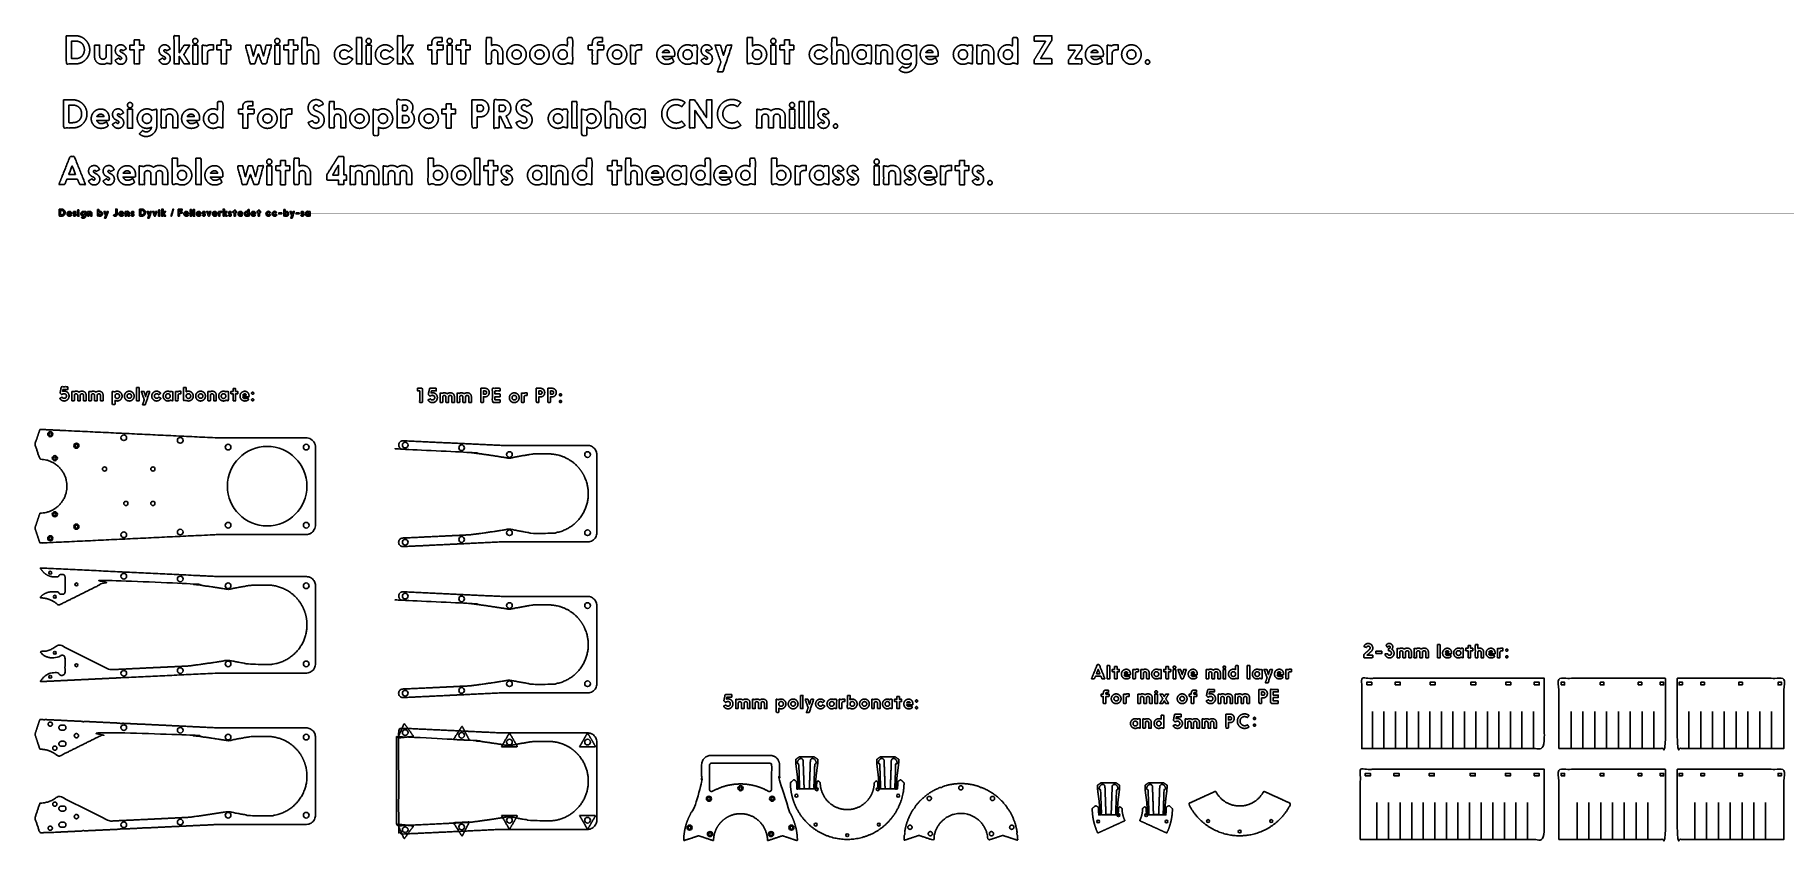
# Model space of a CAD drawing. Header units: millimetres. Extents: x 13 to 2477, y 20 to 1156.
import ezdxf

# ---------------------------------------------------------------- set-up
doc = ezdxf.new("R2010")
doc.units = ezdxf.units.MM
doc.header["$MEASUREMENT"] = 0
doc.layers.add('Work layer', color=254, linetype='Continuous', true_color=0xdddddd)

msp = doc.modelspace()

# ---------------------------------------------------------------- linework, layer by layer
at = {"layer": 'Work layer'}
for points in [[(1888, 240.9), (1895, 240.9), (1895, 244.5), (1888, 244.5)], [(1928, 240.9), (1935.1, 240.9), (1935.1, 244.5), (1928, 244.5)], [(1977.2, 240.9), (1984.3, 240.9), (1984.3, 244.5), (1977.2, 244.5)], [(2034.4, 240.9), (2041.5, 240.9), (2041.5, 244.5), (2034.4, 244.5)], [(2083.7, 240.9), (2090.8, 240.9), (2090.8, 244.5), (2083.7, 244.5)], [(2123.7, 240.9), (2130.8, 240.9), (2130.8, 244.5), (2123.7, 244.5)], [(1886, 112.7), (1893.2, 112.7), (1893.2, 116.3), (1886, 116.3)], [(1926.3, 112.7), (1933.5, 112.7), (1933.5, 116.3), (1926.3, 116.3)], [(1976, 112.7), (1983.1, 112.7), (1983.1, 116.3), (1976, 116.3)], [(2033.6, 112.7), (2040.8, 112.7), (2040.8, 116.3), (2033.6, 116.3)], [(2083.3, 112.7), (2090.4, 112.7), (2090.4, 116.3), (2083.3, 116.3)], [(2123.6, 112.7), (2130.7, 112.7), (2130.7, 116.3), (2123.6, 116.3)]]:
    msp.add_lwpolyline(points, close=True, dxfattribs=at)
for centre, radius in [((34.3, 594.1), 3.6), ((34.3, 594.1), 2.05), ((137.9, 589.1), 4), ((71.2, 577.8), 3.6), ((71.2, 577.8), 2.05), ((217.4, 585.4), 4), ((284.8, 575.8), 4), ((339.8, 520.8), 56), ((394.8, 575.8), 4), ((534.1, 578.7), 4), ((613.6, 574.9), 4), ((680.9, 565.3), 4), ((790.9, 565.3), 4), ((40.8, 560.3), 3.6), ((40.8, 560.3), 2.05), ((110.8, 545), 2.95), ((178.8, 545), 2.95), ((140.8, 496.5), 2.95), ((178.8, 496.5), 2.95), ((40.8, 481.2), 3.6), ((40.8, 481.2), 2.05), ((284.8, 465.8), 4), ((394.8, 465.8), 4), ((34.3, 447.4), 3.6), ((34.3, 447.4), 2.05), ((71.2, 463.8), 3.6), ((71.2, 463.8), 2.05), ((137.9, 452.4), 4), ((217.4, 456.2), 4), ((534.1, 441.9), 4), ((613.6, 445.7), 4), ((680.9, 455.3), 4), ((790.9, 455.3), 4), ((34.3, 398.9), 2.05), ((137.9, 393.9), 4), ((71.2, 382.5), 2.05), ((217.4, 390.1), 4), ((284.8, 380.5), 4), ((394.8, 380.5), 4), ((534.1, 365.9), 4), ((40.8, 365.1), 2.05), ((613.6, 362.1), 4), ((680.9, 352.6), 4), ((790.9, 352.6), 4), ((40.8, 286), 2.05), ((284.8, 270.5), 4), ((394.8, 270.5), 4), ((34.3, 252.2), 2.05), ((71.2, 268.5), 2.05), ((137.9, 257.2), 4), ((217.4, 261), 4), ((680.9, 242.6), 4), ((790.9, 242.6), 4), ((534.1, 229.2), 4), ((613.6, 233), 4), ((137.9, 180.7), 4), ((217.4, 176.9), 4), ((534.1, 173.7), 4), ((613.6, 169.9), 4), ((284.8, 167.3), 4), ((394.8, 167.3), 4), ((680.9, 160.3), 4), ((790.9, 160.3), 4), ((1006.3, 95.4), 3.6), ((1006.3, 95.4), 3.6), ((961.8, 80.5), 3.6), ((961.8, 80.5), 2.05), ((1006.3, 95.4), 2.05), ((1006.3, 95.4), 2.05), ((1050.8, 80.5), 3.6), ((1050.8, 80.5), 2.05), ((1084.9, 84.8), 2.05), ((1113.6, 93.9), 2.05), ((1199.5, 93.9), 2.05), ((1228.2, 84.8), 2.05), ((217.4, 47.7), 4), ((284.8, 57.3), 4), ((394.8, 57.3), 4), ((680.9, 50.3), 4), ((790.9, 50.3), 4), ((1509.8, 48.4), 2.05), ((1538.5, 57.5), 2.05), ((1577.4, 57.5), 2.05), ((1606.1, 48.4), 2.05), ((1664.6, 49.1), 2.05), ((1753.6, 49.1), 2.05), ((137.9, 43.9), 4), ((534.1, 36.9), 4), ((613.6, 40.7), 4), ((934.6, 39.8), 3.6), ((934.6, 39.8), 2.05), ((963.3, 30.7), 3.6), ((963.3, 30.7), 2.05), ((1049.3, 30.7), 3.6), ((1049.3, 30.7), 2.05), ((1077.9, 39.8), 3.6), ((1077.9, 39.8), 2.05), ((1112.1, 44.1), 2.05), ((1156.5, 29.2), 2.05), ((1201, 44.1), 2.05), ((1709.1, 34.3), 2.05)]:
    msp.add_circle(centre, radius, dxfattribs=at)
for points, knots in [([(56.9, 1155.3), (63.4, 1155.3), (69.9, 1155.3), (74, 1155.3), (77.7, 1153.8), (81.3, 1152.2), (84, 1149.5), (86.7, 1146.8), (88.3, 1143.2), (89.9, 1139.6), (89.9, 1135.5), (89.9, 1131.4), (88.3, 1127.8), (86.7, 1124.2), (84, 1121.5), (81.3, 1118.8), (77.7, 1117.2), (74, 1115.6), (69.9, 1115.6), (63.4, 1115.6), (56.9, 1115.6), (56.9, 1135.5), (56.9, 1155.3)], [0, 0, 0, 1, 1, 2, 2, 3, 3, 4, 4, 5, 5, 6, 6, 7, 7, 8, 8, 9, 9, 10, 10, 11, 11, 11]), ([(69.8, 1123.1), (72.5, 1123.1), (74.8, 1124), (77.1, 1124.9), (78.8, 1126.5), (80.5, 1128.2), (81.4, 1130.5), (82.4, 1132.8), (82.4, 1135.5), (82.4, 1138.2), (81.5, 1140.5), (80.6, 1142.8), (79, 1144.4), (77.4, 1146), (75.1, 1146.9), (72.9, 1147.8), (70.1, 1147.8), (67.4, 1147.8), (64.6, 1147.8), (64.4, 1147.8), (64.4, 1147.5), (64.4, 1135.5), (64.4, 1123.4), (64.4, 1123.1), (64.6, 1123.1), (67.2, 1123.1), (69.8, 1123.1)], [0, 0, 0, 1, 1, 2, 2, 3, 3, 4, 4, 5, 5, 6, 6, 7, 7, 8, 8, 9, 9, 10, 10, 11, 11, 12, 12, 13, 13, 13]), ([(120.4, 1115.6), (117.1, 1116.1), (113.9, 1116.7), (112.7, 1115.9), (111.3, 1115.5), (109.9, 1115.1), (108.5, 1115.1), (102.8, 1115.1), (99.7, 1118.2), (96.6, 1121.2), (96.6, 1126.9), (96.6, 1134.5), (96.6, 1142.1), (100.2, 1142.1), (103.9, 1142.1), (103.9, 1134.5), (103.9, 1127), (103.9, 1125.1), (105.2, 1123.7), (106.6, 1122.3), (108.5, 1122.3), (110.3, 1122.3), (111.7, 1123.6), (113, 1124.8), (113.1, 1126.6), (113.1, 1134.4), (113.1, 1142.1), (116.7, 1142.1), (120.4, 1142.1), (120.4, 1128.8), (120.4, 1115.6)], [0, 0, 0, 1, 1, 2, 2, 3, 3, 4, 4, 5, 5, 6, 6, 7, 7, 8, 8, 9, 9, 10, 10, 11, 11, 12, 12, 13, 13, 14, 14, 15, 15, 15]), ([(130.7, 1124), (131.4, 1123.4), (131.8, 1122.7), (132.3, 1122.1), (133.3, 1122.1), (133.8, 1122.1), (134.3, 1122.5), (134.9, 1123), (134.9, 1123.6), (134.9, 1124.5), (134, 1125.2), (133.1, 1125.9), (132.4, 1126.3), (132, 1126.4), (131.9, 1126.5), (131.1, 1126.9), (130.1, 1127.4), (129.1, 1128), (128.1, 1128.9), (127.2, 1129.8), (126.5, 1131.2), (125.9, 1132.6), (125.9, 1134.6), (125.9, 1138.2), (128, 1140.4), (130.2, 1142.6), (133.9, 1142.6), (136, 1142.5), (137.5, 1141.6), (138.9, 1140.7), (139.7, 1139.6), (140.7, 1138.3), (141.4, 1136.7), (138.8, 1135.4), (136.3, 1134.1), (136, 1134.8), (135.5, 1135.3), (135, 1135.7), (134.1, 1135.7), (133.6, 1135.7), (133.1, 1135.3), (132.6, 1134.9), (132.6, 1134.3), (132.6, 1133.4), (133.3, 1132.9), (133.9, 1132.3), (134.9, 1131.8), (135.9, 1131.2), (137.1, 1130.6), (138.3, 1129.9), (139.3, 1128.9), (140.3, 1128), (140.9, 1126.6), (141.6, 1125.1), (141.6, 1123.1), (141.6, 1121.4), (141, 1119.9), (140.4, 1118.5), (139.3, 1117.4), (138.3, 1116.3), (136.9, 1115.7), (135.5, 1115.1), (133.8, 1115.1), (131.5, 1115.1), (130, 1116), (128.4, 1116.9), (127.4, 1118), (126.3, 1119.3), (125.6, 1120.9), (128.1, 1122.4), (130.7, 1124)], [0, 0, 0, 1, 1, 2, 2, 3, 3, 4, 4, 5, 5, 6, 6, 7, 7, 8, 8, 9, 9, 10, 10, 11, 11, 12, 12, 13, 13, 14, 14, 15, 15, 16, 16, 17, 17, 18, 18, 19, 19, 20, 20, 21, 21, 22, 22, 23, 23, 24, 24, 25, 25, 26, 26, 27, 27, 28, 28, 29, 29, 30, 30, 31, 31, 32, 32, 33, 33, 34, 34, 35, 35, 35]), ([(152.6, 1149.8), (156.2, 1149.8), (159.9, 1149.8), (159.9, 1146), (159.9, 1142.1), (162.9, 1142.1), (165.9, 1142.1), (165.9, 1138.8), (165.9, 1135.6), (162.9, 1135.6), (159.9, 1135.6), (159.9, 1125.6), (159.9, 1115.6), (156.2, 1115.6), (152.6, 1115.6), (152.6, 1125.6), (152.6, 1135.6), (149.5, 1135.6), (146.3, 1135.6), (146.3, 1138.8), (146.3, 1142.1), (149.5, 1142.1), (152.6, 1142.1), (152.6, 1146), (152.6, 1149.8)], [0, 0, 0, 1, 1, 2, 2, 3, 3, 4, 4, 5, 5, 6, 6, 7, 7, 8, 8, 9, 9, 10, 10, 11, 11, 12, 12, 12]), ([(192.4, 1124), (193.1, 1123.4), (193.6, 1122.7), (194.1, 1122.1), (195.1, 1122.1), (195.6, 1122.1), (196.1, 1122.5), (196.6, 1123), (196.6, 1123.6), (196.6, 1124.5), (195.7, 1125.2), (194.9, 1125.9), (194.1, 1126.3), (193.8, 1126.4), (193.6, 1126.5), (192.9, 1126.9), (191.8, 1127.4), (190.8, 1128), (189.9, 1128.9), (188.9, 1129.8), (188.3, 1131.2), (187.6, 1132.6), (187.6, 1134.6), (187.6, 1138.2), (189.8, 1140.4), (191.9, 1142.6), (195.7, 1142.6), (197.8, 1142.5), (199.2, 1141.6), (200.6, 1140.7), (201.5, 1139.6), (202.5, 1138.3), (203.1, 1136.7), (200.6, 1135.4), (198, 1134.1), (197.7, 1134.8), (197.3, 1135.3), (196.8, 1135.7), (195.8, 1135.7), (195.3, 1135.7), (194.8, 1135.3), (194.4, 1134.9), (194.4, 1134.3), (194.4, 1133.4), (195, 1132.9), (195.7, 1132.3), (196.7, 1131.8), (197.7, 1131.2), (198.9, 1130.6), (200, 1129.9), (201, 1128.9), (202, 1128), (202.7, 1126.6), (203.4, 1125.1), (203.4, 1123.1), (203.4, 1121.4), (202.7, 1119.9), (202.1, 1118.5), (201.1, 1117.4), (200, 1116.3), (198.6, 1115.7), (197.2, 1115.1), (195.6, 1115.1), (193.3, 1115.1), (191.7, 1116), (190.2, 1116.9), (189.2, 1118), (188.1, 1119.3), (187.4, 1120.9), (189.9, 1122.4), (192.4, 1124)], [0, 0, 0, 1, 1, 2, 2, 3, 3, 4, 4, 5, 5, 6, 6, 7, 7, 8, 8, 9, 9, 10, 10, 11, 11, 12, 12, 13, 13, 14, 14, 15, 15, 16, 16, 17, 17, 18, 18, 19, 19, 20, 20, 21, 21, 22, 22, 23, 23, 24, 24, 25, 25, 26, 26, 27, 27, 28, 28, 29, 29, 30, 30, 31, 31, 32, 32, 33, 33, 34, 34, 35, 35, 35]), ([(215.9, 1131.4), (215.9, 1131.3), (215.9, 1131.3), (216, 1131.3), (216.1, 1131.4), (219.4, 1136.7), (222.8, 1142.1), (226.7, 1142.1), (230.7, 1142.1), (226.7, 1135.7), (222.6, 1129.2), (222.5, 1129), (222.5, 1129), (222.5, 1128.8), (222.6, 1128.6), (226.7, 1122.1), (230.9, 1115.6), (226.8, 1115.6), (222.7, 1115.6), (220.5, 1119.1), (219.2, 1121.3), (217.9, 1123.4), (217.1, 1124.6), (216.3, 1126), (216, 1126.5), (215.9, 1126.5), (215.9, 1126.3), (215.9, 1120.9), (215.9, 1115.6), (212.2, 1115.6), (208.6, 1115.6), (208.6, 1135.5), (208.6, 1155.4), (212.2, 1155.4), (215.9, 1155.4), (215.9, 1143.4), (215.9, 1131.4)], [0, 0, 0, 1, 1, 2, 2, 3, 3, 4, 4, 5, 5, 6, 6, 7, 7, 8, 8, 9, 9, 10, 10, 11, 11, 12, 12, 13, 13, 14, 14, 15, 15, 16, 16, 17, 17, 18, 18, 18]), ([(234.9, 1142.1), (238.5, 1142.1), (242.1, 1142.1), (242.1, 1128.8), (242.1, 1115.5), (238.5, 1115.5), (234.9, 1115.5), (234.9, 1128.8), (234.9, 1142.1)], [0, 0, 0, 1, 1, 2, 2, 3, 3, 4, 4, 4]), ([(234.9, 1147.9), (234.9, 1149.4), (235.9, 1150.5), (237, 1151.6), (238.5, 1151.6), (239.9, 1151.6), (241, 1150.5), (242.1, 1149.4), (242.1, 1147.9), (242.1, 1146.3), (241, 1145.2), (239.9, 1144.1), (238.5, 1144.1), (237, 1144.1), (235.9, 1145.2), (234.9, 1146.3), (234.9, 1147.9)], [0, 0, 0, 1, 1, 2, 2, 3, 3, 4, 4, 5, 5, 6, 6, 7, 7, 8, 8, 8]), ([(248.4, 1142.2), (251.6, 1141.7), (254.9, 1141.2), (256, 1142), (257.4, 1142.3), (258.8, 1142.6), (260.2, 1142.6), (262.1, 1142.6), (264, 1142.6), (264, 1139), (264, 1135.3), (262.1, 1135.3), (260.2, 1135.3), (258.4, 1135.3), (257, 1134.1), (255.7, 1132.9), (255.6, 1131.1), (255.6, 1123.4), (255.6, 1115.7), (252, 1115.7), (248.4, 1115.7), (248.4, 1128.9), (248.4, 1142.2)], [0, 0, 0, 1, 1, 2, 2, 3, 3, 4, 4, 5, 5, 6, 6, 7, 7, 8, 8, 9, 9, 10, 10, 11, 11, 11]), ([(275.1, 1149.8), (278.7, 1149.8), (282.4, 1149.8), (282.4, 1146), (282.4, 1142.1), (285.4, 1142.1), (288.4, 1142.1), (288.4, 1138.8), (288.4, 1135.6), (285.4, 1135.6), (282.4, 1135.6), (282.4, 1125.6), (282.4, 1115.6), (278.7, 1115.6), (275.1, 1115.6), (275.1, 1125.6), (275.1, 1135.6), (272, 1135.6), (268.8, 1135.6), (268.8, 1138.8), (268.8, 1142.1), (272, 1142.1), (275.1, 1142.1), (275.1, 1146), (275.1, 1149.8)], [0, 0, 0, 1, 1, 2, 2, 3, 3, 4, 4, 5, 5, 6, 6, 7, 7, 8, 8, 9, 9, 10, 10, 11, 11, 12, 12, 12]), ([(332.5, 1115.6), (329.9, 1123), (327.3, 1130.3), (326, 1126.4), (324.9, 1123.2), (324.4, 1121.8), (324, 1120.5), (323.5, 1119.2), (323.2, 1118.1), (322.8, 1117.1), (322.6, 1116.4), (322.3, 1115.7), (322.3, 1115.6), (319.2, 1115.6), (316.1, 1115.6), (312.6, 1128.8), (309, 1142.1), (312.8, 1142.1), (316.5, 1142.1), (317.7, 1137.2), (318.5, 1134.1), (319.2, 1131.1), (319.6, 1129.4), (320, 1127.7), (320.1, 1127.2), (320.2, 1126.6), (320.3, 1126.6), (320.3, 1126.6), (320.4, 1126.7), (322.5, 1134.4), (324.6, 1142), (327.4, 1142), (330.2, 1142), (331.7, 1137.3), (332.5, 1134.3), (333.4, 1131.3), (333.8, 1129.7), (334.3, 1128.1), (334.4, 1127.5), (334.6, 1126.9), (334.6, 1126.9), (334.7, 1126.9), (334.8, 1127), (336.5, 1134.5), (338.2, 1142.1), (342, 1142.1), (345.8, 1142.1), (342.2, 1128.8), (338.6, 1115.6), (335.6, 1115.6), (332.5, 1115.6)], [0, 0, 0, 1, 1, 2, 2, 3, 3, 4, 4, 5, 5, 6, 6, 7, 7, 8, 8, 9, 9, 10, 10, 11, 11, 12, 12, 13, 13, 14, 14, 15, 15, 16, 16, 17, 17, 18, 18, 19, 19, 20, 20, 21, 21, 22, 22, 23, 23, 24, 24, 25, 25, 25]), ([(350.4, 1142.1), (354, 1142.1), (357.6, 1142.1), (357.6, 1128.8), (357.6, 1115.5), (354, 1115.5), (350.4, 1115.5), (350.4, 1128.8), (350.4, 1142.1)], [0, 0, 0, 1, 1, 2, 2, 3, 3, 4, 4, 4]), ([(350.4, 1147.9), (350.4, 1149.4), (351.4, 1150.5), (352.5, 1151.6), (354, 1151.6), (355.4, 1151.6), (356.5, 1150.5), (357.6, 1149.4), (357.6, 1147.9), (357.6, 1146.3), (356.5, 1145.2), (355.4, 1144.1), (354, 1144.1), (352.5, 1144.1), (351.4, 1145.2), (350.4, 1146.3), (350.4, 1147.9)], [0, 0, 0, 1, 1, 2, 2, 3, 3, 4, 4, 5, 5, 6, 6, 7, 7, 8, 8, 8]), ([(369.6, 1149.8), (373.2, 1149.8), (376.9, 1149.8), (376.9, 1146), (376.9, 1142.1), (379.9, 1142.1), (382.9, 1142.1), (382.9, 1138.8), (382.9, 1135.6), (379.9, 1135.6), (376.9, 1135.6), (376.9, 1125.6), (376.9, 1115.6), (373.2, 1115.6), (369.6, 1115.6), (369.6, 1125.6), (369.6, 1135.6), (366.5, 1135.6), (363.3, 1135.6), (363.3, 1138.8), (363.3, 1142.1), (366.5, 1142.1), (369.6, 1142.1), (369.6, 1146), (369.6, 1149.8)], [0, 0, 0, 1, 1, 2, 2, 3, 3, 4, 4, 5, 5, 6, 6, 7, 7, 8, 8, 9, 9, 10, 10, 11, 11, 12, 12, 12]), ([(395.9, 1141.6), (396.9, 1142.1), (398, 1142.3), (399.2, 1142.6), (400.4, 1142.6), (406, 1142.6), (409, 1139.5), (412.1, 1136.5), (412.1, 1130.8), (412.1, 1123.2), (412.1, 1115.6), (408.5, 1115.6), (404.9, 1115.6), (404.9, 1123.2), (404.9, 1130.7), (404.9, 1132.6), (403.5, 1134), (402.2, 1135.3), (400.4, 1135.3), (398.5, 1135.3), (397.2, 1134), (395.9, 1132.6), (395.9, 1130.7), (395.9, 1123.2), (395.9, 1115.6), (392.2, 1115.6), (388.6, 1115.6), (388.6, 1134.2), (388.6, 1152.8), (392.2, 1152.8), (395.9, 1152.8), (395.9, 1147.2), (395.9, 1141.6)], [0, 0, 0, 1, 1, 2, 2, 3, 3, 4, 4, 5, 5, 6, 6, 7, 7, 8, 8, 9, 9, 10, 10, 11, 11, 12, 12, 13, 13, 14, 14, 15, 15, 16, 16, 16]), ([(448.2, 1142.6), (450, 1142.6), (451.6, 1142.1), (453.3, 1141.6), (454.8, 1140.8), (456.2, 1140), (457.4, 1138.9), (458.7, 1137.8), (459.4, 1136.6), (456.8, 1134.6), (454.1, 1132.6), (453.6, 1133), (453.1, 1133.5), (452.6, 1134), (451.9, 1134.4), (451.2, 1134.8), (450.4, 1135.1), (449.5, 1135.3), (448.3, 1135.3), (446.9, 1135.3), (445.8, 1134.9), (444.6, 1134.4), (443.7, 1133.5), (442.9, 1132.6), (442.4, 1131.5), (441.9, 1130.3), (441.9, 1129), (441.9, 1127.6), (442.4, 1126.5), (442.9, 1125.3), (443.7, 1124.5), (444.6, 1123.6), (445.8, 1123.1), (446.9, 1122.6), (448.3, 1122.6), (450.2, 1122.6), (451.5, 1123.5), (452.8, 1124.3), (454, 1126), (457.2, 1124.5), (460.3, 1122.9), (458.6, 1119.4), (455.4, 1117.3), (452.2, 1115.1), (448.2, 1115.1), (445.3, 1115.1), (442.8, 1116.2), (440.3, 1117.2), (438.4, 1119.1), (436.5, 1121), (435.4, 1123.5), (434.4, 1126), (434.4, 1128.9), (434.4, 1131.7), (435.4, 1134.2), (436.5, 1136.7), (438.4, 1138.6), (440.3, 1140.5), (442.8, 1141.5), (445.3, 1142.6), (448.2, 1142.6)], [0, 0, 0, 1, 1, 2, 2, 3, 3, 4, 4, 5, 5, 6, 6, 7, 7, 8, 8, 9, 9, 10, 10, 11, 11, 12, 12, 13, 13, 14, 14, 15, 15, 16, 16, 17, 17, 18, 18, 19, 19, 20, 20, 21, 21, 22, 22, 23, 23, 24, 24, 25, 25, 26, 26, 27, 27, 28, 28, 29, 29, 30, 30, 30]), ([(465.6, 1152.7), (469.2, 1152.7), (472.9, 1152.7), (472.9, 1134.1), (472.9, 1115.6), (469.2, 1115.6), (465.6, 1115.6), (465.6, 1134.1), (465.6, 1152.7)], [0, 0, 0, 1, 1, 2, 2, 3, 3, 4, 4, 4]), ([(479.1, 1142.1), (482.7, 1142.1), (486.4, 1142.1), (486.4, 1128.8), (486.4, 1115.5), (482.7, 1115.5), (479.1, 1115.5), (479.1, 1128.8), (479.1, 1142.1)], [0, 0, 0, 1, 1, 2, 2, 3, 3, 4, 4, 4]), ([(479.1, 1147.9), (479.1, 1149.4), (480.2, 1150.5), (481.2, 1151.6), (482.8, 1151.6), (484.2, 1151.6), (485.3, 1150.5), (486.4, 1149.4), (486.4, 1147.9), (486.4, 1146.3), (485.3, 1145.2), (484.2, 1144.1), (482.8, 1144.1), (481.2, 1144.1), (480.2, 1145.2), (479.1, 1146.3), (479.1, 1147.9)], [0, 0, 0, 1, 1, 2, 2, 3, 3, 4, 4, 5, 5, 6, 6, 7, 7, 8, 8, 8]), ([(506, 1142.6), (507.7, 1142.6), (509.4, 1142.1), (511.1, 1141.6), (512.5, 1140.8), (514, 1140), (515.2, 1138.9), (516.4, 1137.8), (517.2, 1136.6), (514.5, 1134.6), (511.8, 1132.6), (511.4, 1133), (510.8, 1133.5), (510.3, 1134), (509.6, 1134.4), (509, 1134.8), (508.1, 1135.1), (507.2, 1135.3), (506.1, 1135.3), (504.7, 1135.3), (503.5, 1134.9), (502.4, 1134.4), (501.5, 1133.5), (500.6, 1132.6), (500.1, 1131.5), (499.6, 1130.3), (499.6, 1129), (499.6, 1127.6), (500.1, 1126.5), (500.6, 1125.3), (501.5, 1124.5), (502.4, 1123.6), (503.5, 1123.1), (504.7, 1122.6), (506.1, 1122.6), (507.9, 1122.6), (509.2, 1123.5), (510.6, 1124.3), (511.8, 1126), (514.9, 1124.5), (518.1, 1122.9), (516.3, 1119.4), (513.1, 1117.3), (509.9, 1115.1), (506, 1115.1), (503.1, 1115.1), (500.6, 1116.2), (498.1, 1117.2), (496.2, 1119.1), (494.3, 1121), (493.2, 1123.5), (492.1, 1126), (492.1, 1128.9), (492.1, 1131.7), (493.2, 1134.2), (494.3, 1136.7), (496.2, 1138.6), (498.1, 1140.5), (500.6, 1141.5), (503.1, 1142.6), (506, 1142.6)], [0, 0, 0, 1, 1, 2, 2, 3, 3, 4, 4, 5, 5, 6, 6, 7, 7, 8, 8, 9, 9, 10, 10, 11, 11, 12, 12, 13, 13, 14, 14, 15, 15, 16, 16, 17, 17, 18, 18, 19, 19, 20, 20, 21, 21, 22, 22, 23, 23, 24, 24, 25, 25, 26, 26, 27, 27, 28, 28, 29, 29, 30, 30, 30]), ([(530.6, 1131.4), (530.6, 1131.3), (530.7, 1131.3), (530.7, 1131.3), (530.8, 1131.4), (534.2, 1136.7), (537.5, 1142.1), (541.5, 1142.1), (545.4, 1142.1), (541.4, 1135.7), (537.4, 1129.2), (537.3, 1129), (537.3, 1129), (537.3, 1128.8), (537.4, 1128.6), (541.5, 1122.1), (545.6, 1115.6), (541.5, 1115.6), (537.5, 1115.6), (535.3, 1119.1), (533.9, 1121.3), (532.6, 1123.4), (531.9, 1124.6), (531, 1126), (530.7, 1126.5), (530.6, 1126.5), (530.6, 1126.3), (530.6, 1120.9), (530.6, 1115.6), (527, 1115.6), (523.4, 1115.6), (523.4, 1135.5), (523.4, 1155.4), (527, 1155.4), (530.6, 1155.4), (530.6, 1143.4), (530.6, 1131.4)], [0, 0, 0, 1, 1, 2, 2, 3, 3, 4, 4, 5, 5, 6, 6, 7, 7, 8, 8, 9, 9, 10, 10, 11, 11, 12, 12, 13, 13, 14, 14, 15, 15, 16, 16, 17, 17, 18, 18, 18]), ([(571.6, 1145.2), (571.6, 1148.8), (573.4, 1150.8), (575.2, 1152.8), (578.8, 1152.8), (582.4, 1152.8), (586, 1152.8), (586, 1149.8), (586, 1146.8), (583.9, 1146.8), (581.8, 1146.8), (580.3, 1146.8), (579.6, 1146.3), (578.9, 1145.8), (578.9, 1144.2), (578.9, 1143.1), (578.9, 1142.1), (583.2, 1142.1), (587.6, 1142.1), (587.6, 1138.8), (587.6, 1135.6), (583.2, 1135.6), (578.9, 1135.6), (578.9, 1125.6), (578.9, 1115.6), (575.2, 1115.6), (571.6, 1115.6), (571.6, 1125.6), (571.6, 1135.6), (568.7, 1135.6), (565.9, 1135.6), (565.9, 1138.8), (565.9, 1142.1), (568.7, 1142.1), (571.6, 1142.1), (571.6, 1143.6), (571.6, 1145.2)], [0, 0, 0, 1, 1, 2, 2, 3, 3, 4, 4, 5, 5, 6, 6, 7, 7, 8, 8, 9, 9, 10, 10, 11, 11, 12, 12, 13, 13, 14, 14, 15, 15, 16, 16, 17, 17, 18, 18, 18]), ([(593.1, 1142.1), (596.7, 1142.1), (600.4, 1142.1), (600.4, 1128.8), (600.4, 1115.5), (596.7, 1115.5), (593.1, 1115.5), (593.1, 1128.8), (593.1, 1142.1)], [0, 0, 0, 1, 1, 2, 2, 3, 3, 4, 4, 4]), ([(593.1, 1147.9), (593.1, 1149.4), (594.2, 1150.5), (595.2, 1151.6), (596.8, 1151.6), (598.2, 1151.6), (599.3, 1150.5), (600.4, 1149.4), (600.4, 1147.9), (600.4, 1146.3), (599.3, 1145.2), (598.2, 1144.1), (596.8, 1144.1), (595.2, 1144.1), (594.2, 1145.2), (593.1, 1146.3), (593.1, 1147.9)], [0, 0, 0, 1, 1, 2, 2, 3, 3, 4, 4, 5, 5, 6, 6, 7, 7, 8, 8, 8]), ([(612.4, 1149.8), (616, 1149.8), (619.6, 1149.8), (619.6, 1146), (619.6, 1142.1), (622.6, 1142.1), (625.7, 1142.1), (625.7, 1138.8), (625.7, 1135.6), (622.6, 1135.6), (619.6, 1135.6), (619.6, 1125.6), (619.6, 1115.6), (616, 1115.6), (612.4, 1115.6), (612.4, 1125.6), (612.4, 1135.6), (609.2, 1135.6), (606.1, 1135.6), (606.1, 1138.8), (606.1, 1142.1), (609.2, 1142.1), (612.4, 1142.1), (612.4, 1146), (612.4, 1149.8)], [0, 0, 0, 1, 1, 2, 2, 3, 3, 4, 4, 5, 5, 6, 6, 7, 7, 8, 8, 9, 9, 10, 10, 11, 11, 12, 12, 12]), ([(655.4, 1141.6), (656.4, 1142.1), (657.5, 1142.3), (658.7, 1142.6), (659.9, 1142.6), (665.5, 1142.6), (668.5, 1139.5), (671.6, 1136.5), (671.6, 1130.8), (671.6, 1123.2), (671.6, 1115.6), (668, 1115.6), (664.4, 1115.6), (664.4, 1123.2), (664.4, 1130.7), (664.4, 1132.6), (663, 1134), (661.7, 1135.3), (659.9, 1135.3), (658, 1135.3), (656.7, 1134), (655.4, 1132.6), (655.4, 1130.7), (655.4, 1123.2), (655.4, 1115.6), (651.7, 1115.6), (648.1, 1115.6), (648.1, 1134.2), (648.1, 1152.8), (651.7, 1152.8), (655.4, 1152.8), (655.4, 1147.2), (655.4, 1141.6)], [0, 0, 0, 1, 1, 2, 2, 3, 3, 4, 4, 5, 5, 6, 6, 7, 7, 8, 8, 9, 9, 10, 10, 11, 11, 12, 12, 13, 13, 14, 14, 15, 15, 16, 16, 16]), ([(677.1, 1128.9), (677.1, 1131.7), (678.2, 1134.2), (679.2, 1136.7), (681.1, 1138.6), (683, 1140.5), (685.5, 1141.5), (688, 1142.6), (690.9, 1142.6), (693.7, 1142.6), (696.2, 1141.5), (698.7, 1140.5), (700.6, 1138.6), (702.5, 1136.7), (703.5, 1134.2), (704.6, 1131.7), (704.6, 1128.9), (704.6, 1126), (703.5, 1123.5), (702.5, 1121), (700.6, 1119.1), (698.7, 1117.2), (696.2, 1116.2), (693.7, 1115.1), (690.9, 1115.1), (688, 1115.1), (685.5, 1116.2), (683, 1117.2), (681.1, 1119.1), (679.2, 1121), (678.2, 1123.5), (677.1, 1126), (677.1, 1128.9)], [0, 0, 0, 1, 1, 2, 2, 3, 3, 4, 4, 5, 5, 6, 6, 7, 7, 8, 8, 9, 9, 10, 10, 11, 11, 12, 12, 13, 13, 14, 14, 15, 15, 16, 16, 16]), ([(684.6, 1129), (684.6, 1127.6), (685.1, 1126.5), (685.6, 1125.3), (686.5, 1124.5), (687.3, 1123.6), (688.5, 1123.1), (689.6, 1122.6), (691, 1122.6), (692.3, 1122.6), (693.5, 1123.1), (694.6, 1123.6), (695.5, 1124.5), (696.4, 1125.3), (696.9, 1126.5), (697.4, 1127.6), (697.4, 1129), (697.4, 1130.3), (696.9, 1131.5), (696.4, 1132.6), (695.5, 1133.5), (694.6, 1134.4), (693.5, 1134.9), (692.3, 1135.3), (691, 1135.3), (689.6, 1135.3), (688.5, 1134.9), (687.3, 1134.4), (686.5, 1133.5), (685.6, 1132.6), (685.1, 1131.5), (684.6, 1130.3), (684.6, 1129)], [0, 0, 0, 1, 1, 2, 2, 3, 3, 4, 4, 5, 5, 6, 6, 7, 7, 8, 8, 9, 9, 10, 10, 11, 11, 12, 12, 13, 13, 14, 14, 15, 15, 16, 16, 16]), ([(709.4, 1128.9), (709.4, 1131.7), (710.4, 1134.2), (711.5, 1136.7), (713.4, 1138.6), (715.3, 1140.5), (717.8, 1141.5), (720.3, 1142.6), (723.2, 1142.6), (726, 1142.6), (728.5, 1141.5), (731, 1140.5), (732.9, 1138.6), (734.7, 1136.7), (735.8, 1134.2), (736.9, 1131.7), (736.9, 1128.9), (736.9, 1126), (735.8, 1123.5), (734.7, 1121), (732.9, 1119.1), (731, 1117.2), (728.5, 1116.2), (726, 1115.1), (723.2, 1115.1), (720.3, 1115.1), (717.8, 1116.2), (715.3, 1117.2), (713.4, 1119.1), (711.5, 1121), (710.4, 1123.5), (709.4, 1126), (709.4, 1128.9)], [0, 0, 0, 1, 1, 2, 2, 3, 3, 4, 4, 5, 5, 6, 6, 7, 7, 8, 8, 9, 9, 10, 10, 11, 11, 12, 12, 13, 13, 14, 14, 15, 15, 16, 16, 16]), ([(716.9, 1129), (716.9, 1127.6), (717.4, 1126.5), (717.8, 1125.3), (718.7, 1124.5), (719.6, 1123.6), (720.7, 1123.1), (721.9, 1122.6), (723.3, 1122.6), (724.6, 1122.6), (725.7, 1123.1), (726.9, 1123.6), (727.7, 1124.5), (728.6, 1125.3), (729.1, 1126.5), (729.6, 1127.6), (729.6, 1129), (729.6, 1130.3), (729.1, 1131.5), (728.6, 1132.6), (727.7, 1133.5), (726.9, 1134.4), (725.7, 1134.9), (724.6, 1135.3), (723.3, 1135.3), (721.9, 1135.3), (720.7, 1134.9), (719.6, 1134.4), (718.7, 1133.5), (717.8, 1132.6), (717.4, 1131.5), (716.9, 1130.3), (716.9, 1129)], [0, 0, 0, 1, 1, 2, 2, 3, 3, 4, 4, 5, 5, 6, 6, 7, 7, 8, 8, 9, 9, 10, 10, 11, 11, 12, 12, 13, 13, 14, 14, 15, 15, 16, 16, 16]), ([(769.9, 1115.5), (766.5, 1116.3), (763.2, 1117), (761.7, 1116.2), (759.9, 1115.7), (758.1, 1115.1), (756, 1115.1), (753.2, 1115.1), (750.7, 1116.2), (748.2, 1117.3), (746.4, 1119.1), (744.5, 1121), (743.4, 1123.5), (742.4, 1126), (742.4, 1128.8), (742.4, 1131.7), (743.4, 1134.2), (744.5, 1136.7), (746.3, 1138.5), (748.2, 1140.4), (750.6, 1141.5), (753.1, 1142.6), (755.9, 1142.6), (757.7, 1142.6), (759.3, 1142.2), (760.9, 1141.7), (762.4, 1140.9), (762.4, 1146.9), (762.4, 1152.8), (766.1, 1152.8), (769.9, 1152.8), (769.9, 1134.2), (769.9, 1115.5)], [0, 0, 0, 1, 1, 2, 2, 3, 3, 4, 4, 5, 5, 6, 6, 7, 7, 8, 8, 9, 9, 10, 10, 11, 11, 12, 12, 13, 13, 14, 14, 15, 15, 16, 16, 16]), ([(749.6, 1128.8), (749.6, 1127.4), (750.1, 1126.2), (750.6, 1124.9), (751.4, 1124), (752.3, 1123.1), (753.5, 1122.6), (754.6, 1122.1), (756, 1122.1), (757.3, 1122.1), (758.5, 1122.6), (759.7, 1123.1), (760.5, 1124), (761.4, 1124.9), (761.9, 1126.2), (762.4, 1127.4), (762.4, 1128.8), (762.4, 1130.3), (761.9, 1131.5), (761.4, 1132.8), (760.5, 1133.7), (759.7, 1134.6), (758.5, 1135.1), (757.3, 1135.6), (756, 1135.6), (754.6, 1135.6), (753.5, 1135.1), (752.3, 1134.6), (751.4, 1133.7), (750.6, 1132.8), (750.1, 1131.5), (749.6, 1130.3), (749.6, 1128.8)], [0, 0, 0, 1, 1, 2, 2, 3, 3, 4, 4, 5, 5, 6, 6, 7, 7, 8, 8, 9, 9, 10, 10, 11, 11, 12, 12, 13, 13, 14, 14, 15, 15, 16, 16, 16]), ([(797.6, 1145.2), (797.6, 1148.8), (799.4, 1150.8), (801.2, 1152.8), (804.8, 1152.8), (808.4, 1152.8), (812, 1152.8), (812, 1149.8), (812, 1146.8), (809.9, 1146.8), (807.8, 1146.8), (806.3, 1146.8), (805.6, 1146.3), (804.9, 1145.8), (804.9, 1144.2), (804.9, 1143.1), (804.9, 1142.1), (809.2, 1142.1), (813.6, 1142.1), (813.6, 1138.8), (813.6, 1135.6), (809.2, 1135.6), (804.9, 1135.6), (804.9, 1125.6), (804.9, 1115.6), (801.2, 1115.6), (797.6, 1115.6), (797.6, 1125.6), (797.6, 1135.6), (794.7, 1135.6), (791.9, 1135.6), (791.9, 1138.8), (791.9, 1142.1), (794.7, 1142.1), (797.6, 1142.1), (797.6, 1143.6), (797.6, 1145.2)], [0, 0, 0, 1, 1, 2, 2, 3, 3, 4, 4, 5, 5, 6, 6, 7, 7, 8, 8, 9, 9, 10, 10, 11, 11, 12, 12, 13, 13, 14, 14, 15, 15, 16, 16, 17, 17, 18, 18, 18]), ([(818.6, 1128.9), (818.6, 1131.7), (819.7, 1134.2), (820.7, 1136.7), (822.6, 1138.6), (824.5, 1140.5), (827, 1141.5), (829.5, 1142.6), (832.4, 1142.6), (835.2, 1142.6), (837.7, 1141.5), (840.2, 1140.5), (842.1, 1138.6), (844, 1136.7), (845, 1134.2), (846.1, 1131.7), (846.1, 1128.9), (846.1, 1126), (845, 1123.5), (844, 1121), (842.1, 1119.1), (840.2, 1117.2), (837.7, 1116.2), (835.2, 1115.1), (832.4, 1115.1), (829.5, 1115.1), (827, 1116.2), (824.5, 1117.2), (822.6, 1119.1), (820.7, 1121), (819.7, 1123.5), (818.6, 1126), (818.6, 1128.9)], [0, 0, 0, 1, 1, 2, 2, 3, 3, 4, 4, 5, 5, 6, 6, 7, 7, 8, 8, 9, 9, 10, 10, 11, 11, 12, 12, 13, 13, 14, 14, 15, 15, 16, 16, 16]), ([(826.1, 1129), (826.1, 1127.6), (826.6, 1126.5), (827.1, 1125.3), (828, 1124.5), (828.8, 1123.6), (830, 1123.1), (831.1, 1122.6), (832.5, 1122.6), (833.8, 1122.6), (835, 1123.1), (836.1, 1123.6), (837, 1124.5), (837.9, 1125.3), (838.4, 1126.5), (838.9, 1127.6), (838.9, 1129), (838.9, 1130.3), (838.4, 1131.5), (837.9, 1132.6), (837, 1133.5), (836.1, 1134.4), (835, 1134.9), (833.8, 1135.3), (832.5, 1135.3), (831.1, 1135.3), (830, 1134.9), (828.8, 1134.4), (828, 1133.5), (827.1, 1132.6), (826.6, 1131.5), (826.1, 1130.3), (826.1, 1129)], [0, 0, 0, 1, 1, 2, 2, 3, 3, 4, 4, 5, 5, 6, 6, 7, 7, 8, 8, 9, 9, 10, 10, 11, 11, 12, 12, 13, 13, 14, 14, 15, 15, 16, 16, 16]), ([(851.4, 1142.2), (854.6, 1141.7), (857.9, 1141.2), (859, 1142), (860.4, 1142.3), (861.8, 1142.6), (863.2, 1142.6), (865.1, 1142.6), (867, 1142.6), (867, 1139), (867, 1135.3), (865.1, 1135.3), (863.2, 1135.3), (861.4, 1135.3), (860, 1134.1), (858.7, 1132.9), (858.6, 1131.1), (858.6, 1123.4), (858.6, 1115.7), (855, 1115.7), (851.4, 1115.7), (851.4, 1128.9), (851.4, 1142.2)], [0, 0, 0, 1, 1, 2, 2, 3, 3, 4, 4, 5, 5, 6, 6, 7, 7, 8, 8, 9, 9, 10, 10, 11, 11, 11]), ([(902.1, 1121.8), (904.6, 1121.8), (906.4, 1122.6), (908.2, 1123.3), (909.6, 1124), (909.8, 1124.1), (910, 1124.2), (911.2, 1121.5), (912.3, 1118.9), (911.4, 1117.9), (910.1, 1117.2), (908.8, 1116.5), (907.5, 1116), (906.1, 1115.6), (904.7, 1115.3), (903.3, 1115.1), (902.1, 1115.1), (899.2, 1115.1), (896.7, 1116.2), (894.2, 1117.2), (892.3, 1119.1), (890.5, 1121), (889.4, 1123.5), (888.3, 1125.9), (888.3, 1128.8), (888.3, 1131.6), (889.4, 1134.1), (890.5, 1136.6), (892.3, 1138.4), (894.2, 1140.2), (896.7, 1141.3), (899.1, 1142.3), (902, 1142.3), (905, 1142.3), (907.3, 1141.2), (909.5, 1140), (910.9, 1138.1), (912.3, 1136.3), (913, 1134), (913.7, 1131.8), (913.7, 1129.6), (913.7, 1127.9), (913.3, 1126.3), (904.8, 1126.3), (896.3, 1126.3), (896.2, 1126.3), (896.2, 1126.1), (896.9, 1124.4), (898.5, 1123.1), (900, 1121.8), (902.1, 1121.8)], [0, 0, 0, 1, 1, 2, 2, 3, 3, 4, 4, 5, 5, 6, 6, 7, 7, 8, 8, 9, 9, 10, 10, 11, 11, 12, 12, 13, 13, 14, 14, 15, 15, 16, 16, 17, 17, 18, 18, 19, 19, 20, 20, 21, 21, 22, 22, 23, 23, 24, 24, 25, 25, 25]), ([(901.9, 1135.1), (900, 1135.1), (898.6, 1134.2), (897.1, 1133.3), (896.3, 1131.9), (896.3, 1131.9), (896.3, 1131.8), (896.3, 1131.8), (896.3, 1131.8), (896.3, 1131.6), (896.5, 1131.6), (901.2, 1131.6), (905.9, 1131.6), (906.1, 1131.6), (906.1, 1131.7), (906.1, 1133), (905, 1134), (903.8, 1135.1), (901.9, 1135.1)], [0, 0, 0, 1, 1, 2, 2, 3, 3, 4, 4, 5, 5, 6, 6, 7, 7, 8, 8, 9, 9, 9]), ([(918.1, 1128.8), (918.1, 1131.7), (919.2, 1134.2), (920.3, 1136.7), (922.1, 1138.5), (923.9, 1140.4), (926.4, 1141.5), (928.9, 1142.6), (931.7, 1142.6), (933.6, 1142.6), (935.4, 1142.1), (937.2, 1141.6), (938.7, 1140.6), (938.7, 1141.4), (938.7, 1142.2), (942, 1142.2), (945.4, 1142.2), (945.4, 1128.9), (945.4, 1115.6), (942.1, 1116.4), (938.8, 1117.2), (935.6, 1115.1), (931.7, 1115.1), (928.9, 1115.1), (926.4, 1116.2), (924, 1117.3), (922.1, 1119.1), (920.3, 1121), (919.2, 1123.5), (918.1, 1126), (918.1, 1128.8)], [0, 0, 0, 1, 1, 2, 2, 3, 3, 4, 4, 5, 5, 6, 6, 7, 7, 8, 8, 9, 9, 10, 10, 11, 11, 12, 12, 13, 13, 14, 14, 15, 15, 15]), ([(925.4, 1128.8), (925.4, 1127.4), (925.8, 1126.2), (926.3, 1124.9), (927.2, 1124), (928, 1123.1), (929.2, 1122.6), (930.4, 1122.1), (931.7, 1122.1), (933.1, 1122.1), (934.2, 1122.6), (935.4, 1123.1), (936.3, 1124), (937.1, 1124.9), (937.6, 1126.2), (938.1, 1127.4), (938.1, 1128.8), (938.1, 1130.3), (937.6, 1131.5), (937.1, 1132.8), (936.3, 1133.7), (935.4, 1134.6), (934.2, 1135.1), (933.1, 1135.6), (931.7, 1135.6), (930.4, 1135.6), (929.2, 1135.1), (928, 1134.6), (927.2, 1133.7), (926.3, 1132.8), (925.8, 1131.5), (925.4, 1130.3), (925.4, 1128.8)], [0, 0, 0, 1, 1, 2, 2, 3, 3, 4, 4, 5, 5, 6, 6, 7, 7, 8, 8, 9, 9, 10, 10, 11, 11, 12, 12, 13, 13, 14, 14, 15, 15, 16, 16, 16]), ([(955.7, 1124), (956.4, 1123.4), (956.8, 1122.7), (957.3, 1122.1), (958.3, 1122.1), (958.8, 1122.1), (959.3, 1122.5), (959.9, 1123), (959.9, 1123.6), (959.9, 1124.5), (959, 1125.2), (958.1, 1125.9), (957.4, 1126.3), (957, 1126.4), (956.9, 1126.5), (956.1, 1126.9), (955.1, 1127.4), (954.1, 1128), (953.1, 1128.9), (952.2, 1129.8), (951.5, 1131.2), (950.9, 1132.6), (950.9, 1134.6), (950.9, 1138.2), (953, 1140.4), (955.2, 1142.6), (958.9, 1142.6), (961, 1142.5), (962.5, 1141.6), (963.9, 1140.7), (964.7, 1139.6), (965.7, 1138.3), (966.4, 1136.7), (963.8, 1135.4), (961.3, 1134.1), (961, 1134.8), (960.5, 1135.3), (960, 1135.7), (959.1, 1135.7), (958.6, 1135.7), (958.1, 1135.3), (957.6, 1134.9), (957.6, 1134.3), (957.6, 1133.4), (958.3, 1132.9), (958.9, 1132.3), (959.9, 1131.8), (960.9, 1131.2), (962.1, 1130.6), (963.3, 1129.9), (964.3, 1128.9), (965.3, 1128), (965.9, 1126.6), (966.6, 1125.1), (966.6, 1123.1), (966.6, 1121.4), (966, 1119.9), (965.4, 1118.5), (964.3, 1117.4), (963.3, 1116.3), (961.9, 1115.7), (960.5, 1115.1), (958.8, 1115.1), (956.5, 1115.1), (955, 1116), (953.4, 1116.9), (952.4, 1118), (951.3, 1119.3), (950.6, 1120.9), (953.1, 1122.4), (955.7, 1124)], [0, 0, 0, 1, 1, 2, 2, 3, 3, 4, 4, 5, 5, 6, 6, 7, 7, 8, 8, 9, 9, 10, 10, 11, 11, 12, 12, 13, 13, 14, 14, 15, 15, 16, 16, 17, 17, 18, 18, 19, 19, 20, 20, 21, 21, 22, 22, 23, 23, 24, 24, 25, 25, 26, 26, 27, 27, 28, 28, 29, 29, 30, 30, 31, 31, 32, 32, 33, 33, 34, 34, 35, 35, 35]), ([(981.4, 1104.6), (977.6, 1104.6), (973.7, 1104.6), (976.1, 1111.2), (978.4, 1117.8), (978.5, 1118), (978.5, 1118.3), (978.5, 1118.6), (978.4, 1118.8), (974.3, 1130.4), (970.3, 1142.1), (974.2, 1142.1), (978, 1142.1), (980.1, 1135), (982.2, 1127.9), (982.2, 1127.8), (982.2, 1127.8), (982.2, 1127.7), (982.3, 1127.7), (982.3, 1127.7), (982.4, 1127.8), (982.4, 1127.8), (982.4, 1127.9), (984.5, 1135), (986.6, 1142.1), (990.4, 1142.1), (994.2, 1142.1), (987.8, 1123.3), (981.4, 1104.6)], [0, 0, 0, 1, 1, 2, 2, 3, 3, 4, 4, 5, 5, 6, 6, 7, 7, 8, 8, 9, 9, 10, 10, 11, 11, 12, 12, 13, 13, 14, 14, 14]), ([(1015.6, 1152.9), (1019.4, 1152.9), (1023.1, 1152.9), (1023.1, 1146.9), (1023, 1140.9), (1024.5, 1141.7), (1026.1, 1142.2), (1027.7, 1142.6), (1029.6, 1142.6), (1032.3, 1142.6), (1034.8, 1141.5), (1037.3, 1140.4), (1039.1, 1138.5), (1041, 1136.7), (1042, 1134.2), (1043.1, 1131.7), (1043.1, 1128.8), (1043.1, 1126), (1042, 1123.5), (1040.9, 1121), (1039.1, 1119.1), (1037.2, 1117.3), (1034.7, 1116.2), (1032.2, 1115.1), (1029.4, 1115.1), (1027.3, 1115.1), (1025.5, 1115.7), (1023.7, 1116.2), (1022.3, 1117), (1018.9, 1116.3), (1015.6, 1115.5), (1015.6, 1134.2), (1015.6, 1152.9)], [0, 0, 0, 1, 1, 2, 2, 3, 3, 4, 4, 5, 5, 6, 6, 7, 7, 8, 8, 9, 9, 10, 10, 11, 11, 12, 12, 13, 13, 14, 14, 15, 15, 16, 16, 16]), ([(1035.9, 1128.8), (1035.9, 1130.3), (1035.4, 1131.5), (1034.9, 1132.8), (1034, 1133.7), (1033.2, 1134.6), (1032, 1135.1), (1030.8, 1135.6), (1029.5, 1135.6), (1028.1, 1135.6), (1027, 1135.1), (1025.8, 1134.6), (1024.9, 1133.7), (1024.1, 1132.8), (1023.6, 1131.5), (1023.1, 1130.3), (1023.1, 1128.8), (1023.1, 1127.4), (1023.6, 1126.2), (1024.1, 1124.9), (1024.9, 1124), (1025.8, 1123.1), (1027, 1122.6), (1028.1, 1122.1), (1029.5, 1122.1), (1030.8, 1122.1), (1032, 1122.6), (1033.2, 1123.1), (1034, 1124), (1034.9, 1124.9), (1035.4, 1126.2), (1035.9, 1127.4), (1035.9, 1128.8)], [0, 0, 0, 1, 1, 2, 2, 3, 3, 4, 4, 5, 5, 6, 6, 7, 7, 8, 8, 9, 9, 10, 10, 11, 11, 12, 12, 13, 13, 14, 14, 15, 15, 16, 16, 16]), ([(1048.9, 1142.1), (1052.5, 1142.1), (1056.1, 1142.1), (1056.1, 1128.8), (1056.1, 1115.5), (1052.5, 1115.5), (1048.9, 1115.5), (1048.9, 1128.8), (1048.9, 1142.1)], [0, 0, 0, 1, 1, 2, 2, 3, 3, 4, 4, 4]), ([(1048.9, 1147.9), (1048.9, 1149.4), (1049.9, 1150.5), (1051, 1151.6), (1052.5, 1151.6), (1053.9, 1151.6), (1055, 1150.5), (1056.1, 1149.4), (1056.1, 1147.9), (1056.1, 1146.3), (1055, 1145.2), (1053.9, 1144.1), (1052.5, 1144.1), (1051, 1144.1), (1049.9, 1145.2), (1048.9, 1146.3), (1048.9, 1147.9)], [0, 0, 0, 1, 1, 2, 2, 3, 3, 4, 4, 5, 5, 6, 6, 7, 7, 8, 8, 8]), ([(1068.1, 1149.8), (1071.7, 1149.8), (1075.4, 1149.8), (1075.4, 1146), (1075.4, 1142.1), (1078.4, 1142.1), (1081.4, 1142.1), (1081.4, 1138.8), (1081.4, 1135.6), (1078.4, 1135.6), (1075.4, 1135.6), (1075.4, 1125.6), (1075.4, 1115.6), (1071.7, 1115.6), (1068.1, 1115.6), (1068.1, 1125.6), (1068.1, 1135.6), (1065, 1135.6), (1061.8, 1135.6), (1061.8, 1138.8), (1061.8, 1142.1), (1065, 1142.1), (1068.1, 1142.1), (1068.1, 1146), (1068.1, 1149.8)], [0, 0, 0, 1, 1, 2, 2, 3, 3, 4, 4, 5, 5, 6, 6, 7, 7, 8, 8, 9, 9, 10, 10, 11, 11, 12, 12, 12]), ([(1117, 1142.6), (1118.7, 1142.6), (1120.4, 1142.1), (1122.1, 1141.6), (1123.5, 1140.8), (1125, 1140), (1126.2, 1138.9), (1127.4, 1137.8), (1128.2, 1136.6), (1125.5, 1134.6), (1122.8, 1132.6), (1122.4, 1133), (1121.8, 1133.5), (1121.3, 1134), (1120.6, 1134.4), (1120, 1134.8), (1119.1, 1135.1), (1118.2, 1135.3), (1117.1, 1135.3), (1115.7, 1135.3), (1114.5, 1134.9), (1113.4, 1134.4), (1112.5, 1133.5), (1111.6, 1132.6), (1111.1, 1131.5), (1110.6, 1130.3), (1110.6, 1129), (1110.6, 1127.6), (1111.1, 1126.5), (1111.6, 1125.3), (1112.5, 1124.5), (1113.4, 1123.6), (1114.5, 1123.1), (1115.7, 1122.6), (1117.1, 1122.6), (1118.9, 1122.6), (1120.2, 1123.5), (1121.6, 1124.3), (1122.8, 1126), (1125.9, 1124.5), (1129.1, 1122.9), (1127.3, 1119.4), (1124.1, 1117.3), (1120.9, 1115.1), (1117, 1115.1), (1114.1, 1115.1), (1111.6, 1116.2), (1109.1, 1117.2), (1107.2, 1119.1), (1105.3, 1121), (1104.2, 1123.5), (1103.1, 1126), (1103.1, 1128.9), (1103.1, 1131.7), (1104.2, 1134.2), (1105.3, 1136.7), (1107.2, 1138.6), (1109.1, 1140.5), (1111.6, 1141.5), (1114.1, 1142.6), (1117, 1142.6)], [0, 0, 0, 1, 1, 2, 2, 3, 3, 4, 4, 5, 5, 6, 6, 7, 7, 8, 8, 9, 9, 10, 10, 11, 11, 12, 12, 13, 13, 14, 14, 15, 15, 16, 16, 17, 17, 18, 18, 19, 19, 20, 20, 21, 21, 22, 22, 23, 23, 24, 24, 25, 25, 26, 26, 27, 27, 28, 28, 29, 29, 30, 30, 30]), ([(1141.9, 1141.6), (1142.9, 1142.1), (1144, 1142.3), (1145.2, 1142.6), (1146.4, 1142.6), (1152, 1142.6), (1155, 1139.5), (1158.1, 1136.5), (1158.1, 1130.8), (1158.1, 1123.2), (1158.1, 1115.6), (1154.5, 1115.6), (1150.9, 1115.6), (1150.9, 1123.2), (1150.9, 1130.7), (1150.9, 1132.6), (1149.5, 1134), (1148.2, 1135.3), (1146.4, 1135.3), (1144.5, 1135.3), (1143.2, 1134), (1141.9, 1132.6), (1141.9, 1130.7), (1141.9, 1123.2), (1141.9, 1115.6), (1138.2, 1115.6), (1134.6, 1115.6), (1134.6, 1134.2), (1134.6, 1152.8), (1138.2, 1152.8), (1141.9, 1152.8), (1141.9, 1147.2), (1141.9, 1141.6)], [0, 0, 0, 1, 1, 2, 2, 3, 3, 4, 4, 5, 5, 6, 6, 7, 7, 8, 8, 9, 9, 10, 10, 11, 11, 12, 12, 13, 13, 14, 14, 15, 15, 16, 16, 16]), ([(1163.4, 1128.8), (1163.4, 1131.7), (1164.4, 1134.2), (1165.5, 1136.7), (1167.3, 1138.5), (1169.2, 1140.4), (1171.6, 1141.5), (1174.1, 1142.6), (1176.9, 1142.6), (1178.8, 1142.6), (1180.6, 1142.1), (1182.4, 1141.6), (1183.9, 1140.6), (1184, 1141.4), (1184, 1142.2), (1187.3, 1142.2), (1190.6, 1142.2), (1190.6, 1128.9), (1190.6, 1115.6), (1187.3, 1116.4), (1184, 1117.2), (1180.9, 1115.1), (1177, 1115.1), (1174.2, 1115.1), (1171.7, 1116.2), (1169.2, 1117.3), (1167.4, 1119.1), (1165.5, 1121), (1164.4, 1123.5), (1163.4, 1126), (1163.4, 1128.8)], [0, 0, 0, 1, 1, 2, 2, 3, 3, 4, 4, 5, 5, 6, 6, 7, 7, 8, 8, 9, 9, 10, 10, 11, 11, 12, 12, 13, 13, 14, 14, 15, 15, 15]), ([(1170.6, 1128.8), (1170.6, 1127.4), (1171.1, 1126.2), (1171.6, 1124.9), (1172.4, 1124), (1173.3, 1123.1), (1174.5, 1122.6), (1175.6, 1122.1), (1177, 1122.1), (1178.3, 1122.1), (1179.5, 1122.6), (1180.7, 1123.1), (1181.5, 1124), (1182.4, 1124.9), (1182.9, 1126.2), (1183.4, 1127.4), (1183.4, 1128.8), (1183.4, 1130.3), (1182.9, 1131.5), (1182.4, 1132.8), (1181.5, 1133.7), (1180.7, 1134.6), (1179.5, 1135.1), (1178.3, 1135.6), (1177, 1135.6), (1175.6, 1135.6), (1174.5, 1135.1), (1173.3, 1134.6), (1172.4, 1133.7), (1171.6, 1132.8), (1171.1, 1131.5), (1170.6, 1130.3), (1170.6, 1128.8)], [0, 0, 0, 1, 1, 2, 2, 3, 3, 4, 4, 5, 5, 6, 6, 7, 7, 8, 8, 9, 9, 10, 10, 11, 11, 12, 12, 13, 13, 14, 14, 15, 15, 16, 16, 16]), ([(1196.6, 1142.2), (1199.9, 1141.7), (1203.1, 1141.2), (1204.3, 1142), (1205.7, 1142.3), (1207.1, 1142.6), (1208.5, 1142.6), (1214.1, 1142.6), (1217.2, 1139.5), (1220.4, 1136.5), (1220.4, 1130.8), (1220.4, 1123.2), (1220.4, 1115.6), (1216.7, 1115.6), (1213.1, 1115.6), (1213.1, 1123.2), (1213.1, 1130.7), (1213.1, 1132.6), (1211.7, 1134), (1210.4, 1135.3), (1208.5, 1135.3), (1206.6, 1135.3), (1205.3, 1134.1), (1204, 1132.9), (1203.9, 1131.1), (1203.9, 1123.3), (1203.9, 1115.6), (1200.2, 1115.6), (1196.6, 1115.6), (1196.6, 1128.9), (1196.6, 1142.2)], [0, 0, 0, 1, 1, 2, 2, 3, 3, 4, 4, 5, 5, 6, 6, 7, 7, 8, 8, 9, 9, 10, 10, 11, 11, 12, 12, 13, 13, 14, 14, 15, 15, 15]), ([(1234.1, 1112.2), (1235, 1111.4), (1236.4, 1110.8), (1237.8, 1110.1), (1239.3, 1110.1), (1240.7, 1110.1), (1242, 1110.6), (1243.2, 1111.1), (1244.2, 1112), (1245.2, 1112.9), (1245.8, 1114.1), (1246.4, 1115.2), (1246.6, 1116.6), (1246.6, 1116.7), (1246.6, 1116.7), (1246.6, 1116.7), (1246.7, 1116.8), (1245.2, 1116), (1243.6, 1115.5), (1242, 1115.1), (1240.1, 1115.1), (1237.4, 1115.1), (1234.9, 1116.2), (1232.4, 1117.3), (1230.6, 1119.1), (1228.8, 1121), (1227.7, 1123.5), (1226.6, 1126), (1226.6, 1128.8), (1226.6, 1131.7), (1227.7, 1134.2), (1228.8, 1136.7), (1230.6, 1138.5), (1232.5, 1140.4), (1235, 1141.5), (1237.5, 1142.6), (1240.3, 1142.6), (1242.4, 1142.6), (1244.2, 1142), (1246, 1141.5), (1247.4, 1140.7), (1250.8, 1141.4), (1254.1, 1142.2), (1254.1, 1130.3), (1254.1, 1118.4), (1254.1, 1115.4), (1252.9, 1112.7), (1251.7, 1110), (1249.6, 1108), (1247.5, 1105.9), (1244.8, 1104.8), (1242.1, 1103.6), (1239.1, 1103.6), (1236.4, 1103.6), (1233.9, 1104.6), (1231.4, 1105.6), (1229.6, 1107.3), (1231.8, 1109.7), (1234.1, 1112.2)], [0, 0, 0, 1, 1, 2, 2, 3, 3, 4, 4, 5, 5, 6, 6, 7, 7, 8, 8, 9, 9, 10, 10, 11, 11, 12, 12, 13, 13, 14, 14, 15, 15, 16, 16, 17, 17, 18, 18, 19, 19, 20, 20, 21, 21, 22, 22, 23, 23, 24, 24, 25, 25, 26, 26, 27, 27, 28, 28, 29, 29, 29]), ([(1233.9, 1128.8), (1233.9, 1127.4), (1234.3, 1126.2), (1234.8, 1124.9), (1235.7, 1124), (1236.5, 1123.1), (1237.7, 1122.6), (1238.9, 1122.1), (1240.2, 1122.1), (1241.6, 1122.1), (1242.7, 1122.6), (1243.9, 1123.1), (1244.8, 1124), (1245.6, 1124.9), (1246.1, 1126.2), (1246.6, 1127.4), (1246.6, 1128.8), (1246.6, 1130.3), (1246.1, 1131.5), (1245.6, 1132.8), (1244.8, 1133.7), (1243.9, 1134.6), (1242.7, 1135.1), (1241.6, 1135.6), (1240.2, 1135.6), (1238.9, 1135.6), (1237.7, 1135.1), (1236.5, 1134.6), (1235.7, 1133.7), (1234.8, 1132.8), (1234.3, 1131.5), (1233.9, 1130.3), (1233.9, 1128.8)], [0, 0, 0, 1, 1, 2, 2, 3, 3, 4, 4, 5, 5, 6, 6, 7, 7, 8, 8, 9, 9, 10, 10, 11, 11, 12, 12, 13, 13, 14, 14, 15, 15, 16, 16, 16]), ([(1273.1, 1121.8), (1275.6, 1121.8), (1277.4, 1122.6), (1279.2, 1123.3), (1280.6, 1124), (1280.8, 1124.1), (1281, 1124.2), (1282.2, 1121.5), (1283.3, 1118.9), (1282.4, 1117.9), (1281.1, 1117.2), (1279.8, 1116.5), (1278.5, 1116), (1277.1, 1115.6), (1275.7, 1115.3), (1274.3, 1115.1), (1273.1, 1115.1), (1270.2, 1115.1), (1267.7, 1116.2), (1265.2, 1117.2), (1263.3, 1119.1), (1261.5, 1121), (1260.4, 1123.5), (1259.3, 1125.9), (1259.3, 1128.8), (1259.3, 1131.6), (1260.4, 1134.1), (1261.5, 1136.6), (1263.3, 1138.4), (1265.2, 1140.2), (1267.7, 1141.3), (1270.1, 1142.3), (1273, 1142.3), (1276, 1142.3), (1278.3, 1141.2), (1280.5, 1140), (1281.9, 1138.1), (1283.3, 1136.3), (1284, 1134), (1284.7, 1131.8), (1284.7, 1129.6), (1284.7, 1127.9), (1284.3, 1126.3), (1275.8, 1126.3), (1267.3, 1126.3), (1267.2, 1126.3), (1267.2, 1126.1), (1267.9, 1124.4), (1269.5, 1123.1), (1271, 1121.8), (1273.1, 1121.8)], [0, 0, 0, 1, 1, 2, 2, 3, 3, 4, 4, 5, 5, 6, 6, 7, 7, 8, 8, 9, 9, 10, 10, 11, 11, 12, 12, 13, 13, 14, 14, 15, 15, 16, 16, 17, 17, 18, 18, 19, 19, 20, 20, 21, 21, 22, 22, 23, 23, 24, 24, 25, 25, 25]), ([(1272.9, 1135.1), (1271, 1135.1), (1269.6, 1134.2), (1268.1, 1133.3), (1267.3, 1131.9), (1267.3, 1131.9), (1267.3, 1131.8), (1267.3, 1131.8), (1267.3, 1131.8), (1267.3, 1131.6), (1267.5, 1131.6), (1272.2, 1131.6), (1276.9, 1131.6), (1277.1, 1131.6), (1277.1, 1131.7), (1277.1, 1133), (1276, 1134), (1274.8, 1135.1), (1272.9, 1135.1)], [0, 0, 0, 1, 1, 2, 2, 3, 3, 4, 4, 5, 5, 6, 6, 7, 7, 8, 8, 9, 9, 9]), ([(1305.9, 1128.8), (1305.9, 1131.7), (1306.9, 1134.2), (1308, 1136.7), (1309.8, 1138.5), (1311.7, 1140.4), (1314.1, 1141.5), (1316.6, 1142.6), (1319.4, 1142.6), (1321.3, 1142.6), (1323.1, 1142.1), (1324.9, 1141.6), (1326.4, 1140.6), (1326.5, 1141.4), (1326.5, 1142.2), (1329.8, 1142.2), (1333.1, 1142.2), (1333.1, 1128.9), (1333.1, 1115.6), (1329.8, 1116.4), (1326.5, 1117.2), (1323.4, 1115.1), (1319.5, 1115.1), (1316.7, 1115.1), (1314.2, 1116.2), (1311.7, 1117.3), (1309.9, 1119.1), (1308, 1121), (1306.9, 1123.5), (1305.9, 1126), (1305.9, 1128.8)], [0, 0, 0, 1, 1, 2, 2, 3, 3, 4, 4, 5, 5, 6, 6, 7, 7, 8, 8, 9, 9, 10, 10, 11, 11, 12, 12, 13, 13, 14, 14, 15, 15, 15]), ([(1313.1, 1128.8), (1313.1, 1127.4), (1313.6, 1126.2), (1314.1, 1124.9), (1314.9, 1124), (1315.8, 1123.1), (1317, 1122.6), (1318.1, 1122.1), (1319.5, 1122.1), (1320.8, 1122.1), (1322, 1122.6), (1323.2, 1123.1), (1324, 1124), (1324.9, 1124.9), (1325.4, 1126.2), (1325.9, 1127.4), (1325.9, 1128.8), (1325.9, 1130.3), (1325.4, 1131.5), (1324.9, 1132.8), (1324, 1133.7), (1323.2, 1134.6), (1322, 1135.1), (1320.8, 1135.6), (1319.5, 1135.6), (1318.1, 1135.6), (1317, 1135.1), (1315.8, 1134.6), (1314.9, 1133.7), (1314.1, 1132.8), (1313.6, 1131.5), (1313.1, 1130.3), (1313.1, 1128.8)], [0, 0, 0, 1, 1, 2, 2, 3, 3, 4, 4, 5, 5, 6, 6, 7, 7, 8, 8, 9, 9, 10, 10, 11, 11, 12, 12, 13, 13, 14, 14, 15, 15, 16, 16, 16]), ([(1339.1, 1142.2), (1342.4, 1141.7), (1345.6, 1141.2), (1346.8, 1142), (1348.2, 1142.3), (1349.6, 1142.6), (1351, 1142.6), (1356.6, 1142.6), (1359.7, 1139.5), (1362.9, 1136.5), (1362.9, 1130.8), (1362.9, 1123.2), (1362.9, 1115.6), (1359.2, 1115.6), (1355.6, 1115.6), (1355.6, 1123.2), (1355.6, 1130.7), (1355.6, 1132.6), (1354.2, 1134), (1352.9, 1135.3), (1351, 1135.3), (1349.1, 1135.3), (1347.8, 1134.1), (1346.5, 1132.9), (1346.4, 1131.1), (1346.4, 1123.3), (1346.4, 1115.6), (1342.7, 1115.6), (1339.1, 1115.6), (1339.1, 1128.9), (1339.1, 1142.2)], [0, 0, 0, 1, 1, 2, 2, 3, 3, 4, 4, 5, 5, 6, 6, 7, 7, 8, 8, 9, 9, 10, 10, 11, 11, 12, 12, 13, 13, 14, 14, 15, 15, 15]), ([(1396.6, 1115.5), (1393.3, 1116.3), (1389.9, 1117), (1388.5, 1116.2), (1386.7, 1115.7), (1384.9, 1115.1), (1382.8, 1115.1), (1380, 1115.1), (1377.5, 1116.2), (1375, 1117.3), (1373.1, 1119.1), (1371.3, 1121), (1370.2, 1123.5), (1369.1, 1126), (1369.1, 1128.8), (1369.1, 1131.7), (1370.2, 1134.2), (1371.3, 1136.7), (1373.1, 1138.5), (1374.9, 1140.4), (1377.4, 1141.5), (1379.8, 1142.6), (1382.6, 1142.6), (1384.4, 1142.6), (1386.1, 1142.2), (1387.7, 1141.7), (1389.1, 1140.9), (1389.1, 1146.9), (1389.1, 1152.8), (1392.9, 1152.8), (1396.6, 1152.8), (1396.6, 1134.2), (1396.6, 1115.5)], [0, 0, 0, 1, 1, 2, 2, 3, 3, 4, 4, 5, 5, 6, 6, 7, 7, 8, 8, 9, 9, 10, 10, 11, 11, 12, 12, 13, 13, 14, 14, 15, 15, 16, 16, 16]), ([(1376.4, 1128.8), (1376.4, 1127.4), (1376.8, 1126.2), (1377.3, 1124.9), (1378.2, 1124), (1379, 1123.1), (1380.2, 1122.6), (1381.4, 1122.1), (1382.7, 1122.1), (1384.1, 1122.1), (1385.2, 1122.6), (1386.4, 1123.1), (1387.3, 1124), (1388.1, 1124.9), (1388.6, 1126.2), (1389.1, 1127.4), (1389.1, 1128.8), (1389.1, 1130.3), (1388.6, 1131.5), (1388.1, 1132.8), (1387.3, 1133.7), (1386.4, 1134.6), (1385.2, 1135.1), (1384.1, 1135.6), (1382.7, 1135.6), (1381.4, 1135.6), (1380.2, 1135.1), (1379, 1134.6), (1378.2, 1133.7), (1377.3, 1132.8), (1376.8, 1131.5), (1376.4, 1130.3), (1376.4, 1128.8)], [0, 0, 0, 1, 1, 2, 2, 3, 3, 4, 4, 5, 5, 6, 6, 7, 7, 8, 8, 9, 9, 10, 10, 11, 11, 12, 12, 13, 13, 14, 14, 15, 15, 16, 16, 16]), ([(1435.5, 1146.9), (1435.7, 1147.3), (1435.7, 1147.4), (1435.7, 1147.8), (1434.8, 1147.8), (1427.3, 1147.8), (1419.8, 1147.8), (1419.8, 1151.6), (1419.8, 1155.3), (1432.3, 1155.3), (1444.8, 1155.3), (1444.8, 1152.4), (1444.8, 1149.4), (1444.5, 1148.9), (1444.2, 1148.4), (1443.5, 1147.3), (1442.4, 1145.5), (1441.3, 1143.7), (1439.9, 1141.5), (1438.5, 1139.2), (1437, 1136.8), (1435.5, 1134.4), (1434.1, 1132.1), (1432.6, 1129.7), (1431.5, 1127.9), (1430.4, 1126.1), (1429.7, 1124.9), (1429, 1123.7), (1429, 1123.5), (1429, 1123.1), (1429.9, 1123.1), (1437.4, 1123.1), (1444.8, 1123.1), (1444.8, 1119.3), (1444.8, 1115.6), (1432.3, 1115.6), (1419.8, 1115.6), (1419.8, 1118.5), (1419.8, 1121.4), (1424.3, 1128.6), (1427.7, 1134.2), (1429.2, 1136.6), (1430.6, 1138.9), (1432, 1141.2), (1433.1, 1143), (1434.2, 1144.8), (1434.8, 1145.9), (1435.2, 1146.4), (1435.5, 1146.9)], [0, 0, 0, 1, 1, 2, 2, 3, 3, 4, 4, 5, 5, 6, 6, 7, 7, 8, 8, 9, 9, 10, 10, 11, 11, 12, 12, 13, 13, 14, 14, 15, 15, 16, 16, 17, 17, 18, 18, 19, 19, 20, 20, 21, 21, 22, 22, 23, 23, 24, 24, 24]), ([(1477.1, 1134.2), (1477.3, 1134.5), (1477.3, 1134.7), (1477.3, 1135.1), (1476.4, 1135.1), (1472.3, 1135.1), (1468.2, 1135.1), (1468.2, 1138.6), (1468.2, 1142.1), (1477.4, 1142.1), (1486.7, 1142.1), (1486.7, 1139.4), (1486.7, 1136.7), (1486.3, 1136.2), (1486, 1135.8), (1485.3, 1134.8), (1484.3, 1133.4), (1483.3, 1131.9), (1482.1, 1130.2), (1480.8, 1128.5), (1479.8, 1127), (1478.8, 1125.5), (1478.1, 1124.5), (1477.4, 1123.4), (1477.4, 1123.2), (1477.4, 1122.8), (1478.2, 1122.8), (1482.4, 1122.8), (1486.7, 1122.8), (1486.7, 1119.2), (1486.7, 1115.6), (1477.4, 1115.6), (1468.2, 1115.6), (1468.2, 1118.4), (1468.2, 1121.3), (1470.7, 1124.9), (1472.7, 1127.7), (1473.6, 1129), (1474.4, 1130.1), (1475.2, 1131.3), (1475.8, 1132.2), (1476.4, 1133.1), (1476.8, 1133.7), (1477, 1134), (1477.1, 1134.2)], [0, 0, 0, 1, 1, 2, 2, 3, 3, 4, 4, 5, 5, 6, 6, 7, 7, 8, 8, 9, 9, 10, 10, 11, 11, 12, 12, 13, 13, 14, 14, 15, 15, 16, 16, 17, 17, 18, 18, 19, 19, 20, 20, 21, 21, 22, 22, 22]), ([(1505.6, 1121.8), (1508.1, 1121.8), (1509.9, 1122.6), (1511.7, 1123.3), (1513.1, 1124), (1513.3, 1124.1), (1513.5, 1124.2), (1514.7, 1121.5), (1515.8, 1118.9), (1514.9, 1117.9), (1513.6, 1117.2), (1512.3, 1116.5), (1511, 1116), (1509.6, 1115.6), (1508.2, 1115.3), (1506.8, 1115.1), (1505.6, 1115.1), (1502.7, 1115.1), (1500.2, 1116.2), (1497.7, 1117.2), (1495.8, 1119.1), (1494, 1121), (1492.9, 1123.5), (1491.8, 1125.9), (1491.8, 1128.8), (1491.8, 1131.6), (1492.9, 1134.1), (1494, 1136.6), (1495.8, 1138.4), (1497.7, 1140.2), (1500.2, 1141.3), (1502.6, 1142.3), (1505.5, 1142.3), (1508.5, 1142.3), (1510.8, 1141.2), (1513, 1140), (1514.4, 1138.1), (1515.8, 1136.3), (1516.5, 1134), (1517.2, 1131.8), (1517.2, 1129.6), (1517.2, 1127.9), (1516.8, 1126.3), (1508.3, 1126.3), (1499.8, 1126.3), (1499.7, 1126.3), (1499.7, 1126.1), (1500.4, 1124.4), (1502, 1123.1), (1503.5, 1121.8), (1505.6, 1121.8)], [0, 0, 0, 1, 1, 2, 2, 3, 3, 4, 4, 5, 5, 6, 6, 7, 7, 8, 8, 9, 9, 10, 10, 11, 11, 12, 12, 13, 13, 14, 14, 15, 15, 16, 16, 17, 17, 18, 18, 19, 19, 20, 20, 21, 21, 22, 22, 23, 23, 24, 24, 25, 25, 25]), ([(1505.4, 1135.1), (1503.5, 1135.1), (1502.1, 1134.2), (1500.6, 1133.3), (1499.8, 1131.9), (1499.8, 1131.9), (1499.8, 1131.8), (1499.8, 1131.8), (1499.8, 1131.8), (1499.8, 1131.6), (1500, 1131.6), (1504.7, 1131.6), (1509.4, 1131.6), (1509.6, 1131.6), (1509.6, 1131.7), (1509.6, 1133), (1508.5, 1134), (1507.3, 1135.1), (1505.4, 1135.1)], [0, 0, 0, 1, 1, 2, 2, 3, 3, 4, 4, 5, 5, 6, 6, 7, 7, 8, 8, 9, 9, 9]), ([(1522.4, 1142.2), (1525.6, 1141.7), (1528.9, 1141.2), (1530, 1142), (1531.4, 1142.3), (1532.8, 1142.6), (1534.2, 1142.6), (1536.1, 1142.6), (1538, 1142.6), (1538, 1139), (1538, 1135.3), (1536.1, 1135.3), (1534.2, 1135.3), (1532.4, 1135.3), (1531, 1134.1), (1529.7, 1132.9), (1529.6, 1131.1), (1529.6, 1123.4), (1529.6, 1115.7), (1526, 1115.7), (1522.4, 1115.7), (1522.4, 1128.9), (1522.4, 1142.2)], [0, 0, 0, 1, 1, 2, 2, 3, 3, 4, 4, 5, 5, 6, 6, 7, 7, 8, 8, 9, 9, 10, 10, 11, 11, 11]), ([(1542.9, 1128.9), (1542.9, 1131.7), (1543.9, 1134.2), (1545, 1136.7), (1546.9, 1138.6), (1548.8, 1140.5), (1551.3, 1141.5), (1553.8, 1142.6), (1556.7, 1142.6), (1559.5, 1142.6), (1562, 1141.5), (1564.5, 1140.5), (1566.4, 1138.6), (1568.2, 1136.7), (1569.3, 1134.2), (1570.4, 1131.7), (1570.4, 1128.9), (1570.4, 1126), (1569.3, 1123.5), (1568.2, 1121), (1566.4, 1119.1), (1564.5, 1117.2), (1562, 1116.2), (1559.5, 1115.1), (1556.7, 1115.1), (1553.8, 1115.1), (1551.3, 1116.2), (1548.8, 1117.2), (1546.9, 1119.1), (1545, 1121), (1543.9, 1123.5), (1542.9, 1126), (1542.9, 1128.9)], [0, 0, 0, 1, 1, 2, 2, 3, 3, 4, 4, 5, 5, 6, 6, 7, 7, 8, 8, 9, 9, 10, 10, 11, 11, 12, 12, 13, 13, 14, 14, 15, 15, 16, 16, 16]), ([(1550.4, 1129), (1550.4, 1127.6), (1550.9, 1126.5), (1551.3, 1125.3), (1552.2, 1124.5), (1553.1, 1123.6), (1554.2, 1123.1), (1555.4, 1122.6), (1556.8, 1122.6), (1558.1, 1122.6), (1559.2, 1123.1), (1560.4, 1123.6), (1561.2, 1124.5), (1562.1, 1125.3), (1562.6, 1126.5), (1563.1, 1127.6), (1563.1, 1129), (1563.1, 1130.3), (1562.6, 1131.5), (1562.1, 1132.6), (1561.2, 1133.5), (1560.4, 1134.4), (1559.2, 1134.9), (1558.1, 1135.3), (1556.8, 1135.3), (1555.4, 1135.3), (1554.2, 1134.9), (1553.1, 1134.4), (1552.2, 1133.5), (1551.3, 1132.6), (1550.9, 1131.5), (1550.4, 1130.3), (1550.4, 1129)], [0, 0, 0, 1, 1, 2, 2, 3, 3, 4, 4, 5, 5, 6, 6, 7, 7, 8, 8, 9, 9, 10, 10, 11, 11, 12, 12, 13, 13, 14, 14, 15, 15, 16, 16, 16]), ([(1576.4, 1118.2), (1576.4, 1119.4), (1577.2, 1120.4), (1578.1, 1121.3), (1579.5, 1121.3), (1580.7, 1121.3), (1581.5, 1120.4), (1582.4, 1119.4), (1582.4, 1118.2), (1582.4, 1117), (1581.5, 1116.2), (1580.7, 1115.3), (1579.5, 1115.3), (1578.1, 1115.3), (1577.2, 1116.2), (1576.4, 1117), (1576.4, 1118.2)], [0, 0, 0, 1, 1, 2, 2, 3, 3, 4, 4, 5, 5, 6, 6, 7, 7, 8, 8, 8]), ([(53, 1065.1), (59.5, 1065.1), (66.1, 1065.1), (70.2, 1065.1), (73.9, 1063.5), (77.5, 1061.9), (80.2, 1059.2), (82.9, 1056.5), (84.5, 1052.9), (86, 1049.3), (86, 1045.2), (86, 1041.2), (84.5, 1037.6), (82.9, 1034), (80.2, 1031.2), (77.5, 1028.5), (73.9, 1027), (70.2, 1025.4), (66.1, 1025.4), (59.5, 1025.4), (53, 1025.4), (53, 1045.2), (53, 1065.1)], [0, 0, 0, 1, 1, 2, 2, 3, 3, 4, 4, 5, 5, 6, 6, 7, 7, 8, 8, 9, 9, 10, 10, 11, 11, 11]), ([(143, 1057.6), (143, 1059.1), (144.1, 1060.2), (145.1, 1061.4), (146.7, 1061.4), (148.1, 1061.4), (149.2, 1060.2), (150.3, 1059.1), (150.3, 1057.6), (150.3, 1056.1), (149.2, 1055), (148.1, 1053.9), (146.7, 1053.9), (145.1, 1053.9), (144.1, 1055), (143, 1056.1), (143, 1057.6)], [0, 0, 0, 1, 1, 2, 2, 3, 3, 4, 4, 5, 5, 6, 6, 7, 7, 8, 8, 8]), ([(277.5, 1025.3), (274.2, 1026), (270.8, 1026.8), (269.4, 1026), (267.6, 1025.4), (265.8, 1024.9), (263.7, 1024.9), (260.9, 1024.9), (258.4, 1026), (255.9, 1027), (254.1, 1028.9), (252.2, 1030.8), (251.1, 1033.3), (250, 1035.8), (250, 1038.6), (250, 1041.4), (251.1, 1043.9), (252.2, 1046.5), (254, 1048.3), (255.8, 1050.2), (258.3, 1051.3), (260.8, 1052.4), (263.5, 1052.4), (265.4, 1052.4), (267, 1051.9), (268.6, 1051.5), (270, 1050.7), (270, 1056.6), (270, 1062.6), (273.8, 1062.6), (277.5, 1062.6), (277.5, 1043.9), (277.5, 1025.3)], [0, 0, 0, 1, 1, 2, 2, 3, 3, 4, 4, 5, 5, 6, 6, 7, 7, 8, 8, 9, 9, 10, 10, 11, 11, 12, 12, 13, 13, 14, 14, 15, 15, 16, 16, 16]), ([(305.3, 1055), (305.3, 1058.5), (307.1, 1060.6), (308.9, 1062.6), (312.5, 1062.6), (316.1, 1062.6), (319.7, 1062.6), (319.7, 1059.6), (319.7, 1056.6), (317.6, 1056.6), (315.4, 1056.6), (314, 1056.6), (313.3, 1056.1), (312.5, 1055.6), (312.5, 1054), (312.5, 1052.9), (312.5, 1051.9), (316.9, 1051.9), (321.3, 1051.9), (321.3, 1048.6), (321.3, 1045.4), (316.9, 1045.4), (312.5, 1045.4), (312.5, 1035.3), (312.5, 1025.3), (308.9, 1025.3), (305.3, 1025.3), (305.3, 1035.3), (305.3, 1045.4), (302.4, 1045.4), (299.5, 1045.4), (299.5, 1048.6), (299.5, 1051.9), (302.4, 1051.9), (305.3, 1051.9), (305.3, 1053.4), (305.3, 1055)], [0, 0, 0, 1, 1, 2, 2, 3, 3, 4, 4, 5, 5, 6, 6, 7, 7, 8, 8, 9, 9, 10, 10, 11, 11, 12, 12, 13, 13, 14, 14, 15, 15, 16, 16, 17, 17, 18, 18, 18]), ([(403.5, 1035.8), (404.3, 1034.5), (405.4, 1033.4), (406.6, 1032.4), (408.6, 1032.4), (410.3, 1032.4), (411.4, 1033.6), (412.5, 1034.8), (412.5, 1036.4), (412.5, 1037.8), (412.1, 1038.8), (411.7, 1039.7), (411, 1040.3), (410.3, 1040.9), (409.3, 1041.3), (408.3, 1041.7), (407.1, 1042.1), (405, 1042.7), (403.3, 1043.8), (401.5, 1044.8), (400.2, 1046.3), (399, 1047.7), (398.2, 1049.5), (397.5, 1051.4), (397.5, 1053.5), (397.5, 1056.2), (398.3, 1058.4), (399.2, 1060.6), (400.7, 1062.1), (402.1, 1063.7), (404.3, 1064.5), (406.4, 1065.4), (409.1, 1065.4), (410.5, 1065.4), (412, 1064.9), (413.6, 1064.5), (414.9, 1063.7), (416.3, 1062.9), (417.3, 1061.7), (418.4, 1060.5), (418.9, 1058.9), (415.5, 1057.3), (412.1, 1055.6), (411.4, 1057), (410.4, 1057.4), (409.4, 1057.9), (408.6, 1057.9), (407.1, 1057.9), (406.1, 1056.7), (405, 1055.5), (405, 1054), (405, 1052.8), (405.6, 1052), (406.2, 1051.2), (407.1, 1050.6), (407.9, 1050), (408.9, 1049.6), (409.8, 1049.2), (410.6, 1048.9), (413.1, 1047.9), (414.9, 1046.7), (416.7, 1045.5), (417.8, 1044.1), (418.9, 1042.6), (419.5, 1040.8), (420, 1038.9), (420, 1036.5), (420, 1034.1), (419.2, 1031.9), (418.3, 1029.8), (416.8, 1028.2), (415.3, 1026.7), (413.3, 1025.8), (411.3, 1024.9), (409, 1024.9), (408.7, 1024.9), (408.5, 1024.9), (405.1, 1024.9), (403, 1026.2), (400.9, 1027.5), (399.7, 1029), (398.3, 1030.8), (397.5, 1033.2), (400.5, 1034.5), (403.5, 1035.8)], [0, 0, 0, 1, 1, 2, 2, 3, 3, 4, 4, 5, 5, 6, 6, 7, 7, 8, 8, 9, 9, 10, 10, 11, 11, 12, 12, 13, 13, 14, 14, 15, 15, 16, 16, 17, 17, 18, 18, 19, 19, 20, 20, 21, 21, 22, 22, 23, 23, 24, 24, 25, 25, 26, 26, 27, 27, 28, 28, 29, 29, 30, 30, 31, 31, 32, 32, 33, 33, 34, 34, 35, 35, 36, 36, 37, 37, 38, 38, 39, 39, 40, 40, 41, 41, 42, 42, 42]), ([(434.3, 1051.4), (435.3, 1051.8), (436.5, 1052.1), (437.6, 1052.4), (438.8, 1052.4), (444.4, 1052.4), (447.5, 1049.3), (450.5, 1046.2), (450.5, 1040.6), (450.5, 1033), (450.5, 1025.4), (446.9, 1025.4), (443.3, 1025.4), (443.3, 1033), (443.3, 1040.5), (443.3, 1042.4), (442, 1043.8), (440.6, 1045.1), (438.8, 1045.1), (436.9, 1045.1), (435.6, 1043.8), (434.3, 1042.4), (434.3, 1040.5), (434.3, 1033), (434.3, 1025.4), (430.7, 1025.4), (427, 1025.4), (427, 1044), (427, 1062.6), (430.7, 1062.6), (434.3, 1062.6), (434.3, 1057), (434.3, 1051.4)], [0, 0, 0, 1, 1, 2, 2, 3, 3, 4, 4, 5, 5, 6, 6, 7, 7, 8, 8, 9, 9, 10, 10, 11, 11, 12, 12, 13, 13, 14, 14, 15, 15, 16, 16, 16]), ([(522.8, 1025.4), (522.8, 1045.2), (522.8, 1065.1), (528.5, 1065.1), (534.3, 1065.1), (534.6, 1065.1), (534.8, 1065.1), (537, 1065), (538.9, 1064.1), (540.8, 1063.2), (542.1, 1061.7), (543.5, 1060.3), (544.3, 1058.4), (545, 1056.5), (545, 1054.4), (545, 1052.4), (544.4, 1050.6), (543.8, 1048.8), (542.8, 1047.4), (544.9, 1045.7), (546, 1043.2), (547, 1040.7), (547, 1037.7), (547, 1035.2), (546.1, 1033), (545.1, 1030.7), (543.5, 1029.1), (541.9, 1027.4), (539.7, 1026.4), (537.5, 1025.4), (535, 1025.4), (528.9, 1025.4), (522.8, 1025.4)], [0, 0, 0, 1, 1, 2, 2, 3, 3, 4, 4, 5, 5, 6, 6, 7, 7, 8, 8, 9, 9, 10, 10, 11, 11, 12, 12, 13, 13, 14, 14, 15, 15, 16, 16, 16]), ([(591.8, 1059.6), (595.4, 1059.6), (599, 1059.6), (599, 1055.7), (599, 1051.9), (602.1, 1051.9), (605.1, 1051.9), (605.1, 1048.6), (605.1, 1045.4), (602.1, 1045.4), (599, 1045.4), (599, 1035.3), (599, 1025.3), (595.4, 1025.3), (591.8, 1025.3), (591.8, 1035.3), (591.8, 1045.4), (588.7, 1045.4), (585.5, 1045.4), (585.5, 1048.6), (585.5, 1051.9), (588.7, 1051.9), (591.8, 1051.9), (591.8, 1055.7), (591.8, 1059.6)], [0, 0, 0, 1, 1, 2, 2, 3, 3, 4, 4, 5, 5, 6, 6, 7, 7, 8, 8, 9, 9, 10, 10, 11, 11, 12, 12, 12]), ([(628.1, 1065.1), (634.2, 1065.1), (640.3, 1065.1), (642.8, 1065.1), (644.9, 1064.2), (647, 1063.3), (648.6, 1061.7), (650.1, 1060.1), (650.9, 1057.9), (651.8, 1055.8), (651.8, 1053.2), (651.8, 1050.7), (650.9, 1048.5), (650.1, 1046.3), (648.5, 1044.7), (647, 1043), (644.8, 1042.1), (642.7, 1041.1), (640.2, 1041.1), (638, 1041.1), (635.8, 1041.1), (635.5, 1041.1), (635.5, 1040.8), (635.5, 1033.1), (635.5, 1025.5), (631.8, 1025.5), (628, 1025.5), (628.1, 1045.3), (628.1, 1065.1)], [0, 0, 0, 1, 1, 2, 2, 3, 3, 4, 4, 5, 5, 6, 6, 7, 7, 8, 8, 9, 9, 10, 10, 11, 11, 12, 12, 13, 13, 14, 14, 14]), ([(668.2, 1041.5), (668.1, 1041.8), (667.7, 1041.8), (667.3, 1041.8), (666.8, 1041.8), (666.5, 1041.8), (666.5, 1041.5), (666.5, 1033.4), (666.5, 1025.4), (662.8, 1025.4), (659, 1025.4), (659, 1045.2), (659, 1065.1), (665.1, 1065.1), (671.3, 1065.1), (673.8, 1065.1), (675.9, 1064.2), (678, 1063.3), (679.6, 1061.7), (681.1, 1060.1), (681.9, 1057.9), (682.8, 1055.7), (682.8, 1053.2), (682.8, 1049.2), (681.2, 1046.6), (679.5, 1044), (676.4, 1042.4), (676.3, 1042.4), (676.3, 1042.2), (680.2, 1033.8), (684.2, 1025.4), (680, 1025.4), (675.7, 1025.4), (672, 1033.4), (668.2, 1041.5)], [0, 0, 0, 1, 1, 2, 2, 3, 3, 4, 4, 5, 5, 6, 6, 7, 7, 8, 8, 9, 9, 10, 10, 11, 11, 12, 12, 13, 13, 14, 14, 15, 15, 16, 16, 17, 17, 17]), ([(696.3, 1035.8), (697, 1034.5), (698.2, 1033.4), (699.3, 1032.4), (701.4, 1032.4), (703.1, 1032.4), (704.2, 1033.6), (705.3, 1034.8), (705.3, 1036.4), (705.3, 1037.8), (704.9, 1038.8), (704.5, 1039.7), (703.8, 1040.3), (703.1, 1040.9), (702, 1041.3), (701, 1041.7), (699.8, 1042.1), (697.8, 1042.7), (696, 1043.8), (694.3, 1044.8), (693, 1046.3), (691.7, 1047.7), (691, 1049.5), (690.3, 1051.4), (690.3, 1053.5), (690.3, 1056.2), (691.1, 1058.4), (691.9, 1060.6), (693.4, 1062.1), (694.9, 1063.7), (697, 1064.5), (699.2, 1065.4), (701.8, 1065.4), (703.2, 1065.4), (704.8, 1064.9), (706.3, 1064.5), (707.7, 1063.7), (709, 1062.9), (710.1, 1061.7), (711.1, 1060.5), (711.7, 1058.9), (708.3, 1057.3), (704.8, 1055.6), (704.2, 1057), (703.2, 1057.4), (702.1, 1057.9), (701.3, 1057.9), (699.8, 1057.9), (698.8, 1056.7), (697.8, 1055.5), (697.8, 1054), (697.8, 1052.8), (698.4, 1052), (698.9, 1051.2), (699.8, 1050.6), (700.7, 1050), (701.6, 1049.6), (702.6, 1049.2), (703.4, 1048.9), (705.8, 1047.9), (707.6, 1046.7), (709.4, 1045.5), (710.5, 1044.1), (711.7, 1042.6), (712.2, 1040.8), (712.8, 1038.9), (712.8, 1036.5), (712.8, 1034.1), (711.9, 1031.9), (711.1, 1029.8), (709.6, 1028.2), (708.1, 1026.7), (706, 1025.8), (704, 1024.9), (701.7, 1024.9), (701.5, 1024.9), (701.2, 1024.9), (697.9, 1024.9), (695.8, 1026.2), (693.6, 1027.5), (692.4, 1029), (691, 1030.8), (690.3, 1033.2), (693.3, 1034.5), (696.3, 1035.8)], [0, 0, 0, 1, 1, 2, 2, 3, 3, 4, 4, 5, 5, 6, 6, 7, 7, 8, 8, 9, 9, 10, 10, 11, 11, 12, 12, 13, 13, 14, 14, 15, 15, 16, 16, 17, 17, 18, 18, 19, 19, 20, 20, 21, 21, 22, 22, 23, 23, 24, 24, 25, 25, 26, 26, 27, 27, 28, 28, 29, 29, 30, 30, 31, 31, 32, 32, 33, 33, 34, 34, 35, 35, 36, 36, 37, 37, 38, 38, 39, 39, 40, 40, 41, 41, 42, 42, 42]), ([(768.8, 1062.5), (772.4, 1062.5), (776, 1062.5), (776, 1043.9), (776, 1025.4), (772.4, 1025.4), (768.8, 1025.4), (768.8, 1043.9), (768.8, 1062.5)], [0, 0, 0, 1, 1, 2, 2, 3, 3, 4, 4, 4]), ([(823, 1051.4), (824.1, 1051.8), (825.2, 1052.1), (826.3, 1052.4), (827.6, 1052.4), (833.1, 1052.4), (836.2, 1049.3), (839.3, 1046.2), (839.3, 1040.6), (839.3, 1033), (839.3, 1025.4), (835.7, 1025.4), (832, 1025.4), (832, 1033), (832, 1040.5), (832, 1042.4), (830.7, 1043.8), (829.4, 1045.1), (827.5, 1045.1), (825.7, 1045.1), (824.4, 1043.8), (823, 1042.4), (823, 1040.5), (823, 1033), (823, 1025.4), (819.4, 1025.4), (815.8, 1025.4), (815.8, 1044), (815.8, 1062.6), (819.4, 1062.6), (823, 1062.6), (823, 1057), (823, 1051.4)], [0, 0, 0, 1, 1, 2, 2, 3, 3, 4, 4, 5, 5, 6, 6, 7, 7, 8, 8, 9, 9, 10, 10, 11, 11, 12, 12, 13, 13, 14, 14, 15, 15, 16, 16, 16]), ([(915.5, 1058.1), (912.8, 1058), (910.5, 1057), (908.1, 1056), (906.4, 1054.3), (904.7, 1052.5), (903.8, 1050.2), (902.8, 1047.9), (902.8, 1045.2), (902.8, 1042.6), (903.8, 1040.3), (904.9, 1038), (906.7, 1036.3), (908.5, 1034.6), (910.8, 1033.5), (913.1, 1032.5), (915.5, 1032.4), (917.8, 1032.4), (919.8, 1033.1), (921.9, 1033.9), (923.5, 1035.2), (925.8, 1032.2), (928.2, 1029.2), (927.9, 1028.9), (927, 1028.2), (926, 1027.5), (924.5, 1026.8), (922.9, 1026), (920.6, 1025.4), (918.4, 1024.9), (915.5, 1024.9), (911.3, 1024.9), (907.6, 1026.5), (903.9, 1028.1), (901.2, 1030.8), (898.4, 1033.6), (896.9, 1037.3), (895.3, 1041), (895.3, 1045.2), (895.3, 1049.4), (896.9, 1053.2), (898.4, 1056.9), (901.2, 1059.7), (903.9, 1062.4), (907.6, 1064), (911.3, 1065.6), (915.5, 1065.6), (918.4, 1065.6), (920.6, 1065), (922.9, 1064.5), (924.5, 1063.7), (926, 1062.9), (927, 1062.2), (927.9, 1061.5), (928.2, 1061.3), (925.8, 1058.3), (923.5, 1055.3), (921.9, 1056.6), (919.8, 1057.4), (917.8, 1058.1), (915.5, 1058.1)], [0, 0, 0, 1, 1, 2, 2, 3, 3, 4, 4, 5, 5, 6, 6, 7, 7, 8, 8, 9, 9, 10, 10, 11, 11, 12, 12, 13, 13, 14, 14, 15, 15, 16, 16, 17, 17, 18, 18, 19, 19, 20, 20, 21, 21, 22, 22, 23, 23, 24, 24, 25, 25, 26, 26, 27, 27, 28, 28, 29, 29, 30, 30, 30]), ([(941.6, 1065.1), (950.1, 1052.5), (958.5, 1039.9), (958.5, 1043), (958.5, 1046.1), (958.5, 1055.6), (958.5, 1065.1), (962.3, 1065.1), (966, 1065.1), (966, 1045.2), (966, 1025.4), (962.5, 1025.4), (959, 1025.4), (950.5, 1038), (942, 1050.5), (942, 1047.5), (942, 1044.4), (942, 1034.9), (942, 1025.4), (938.3, 1025.4), (934.5, 1025.4), (934.5, 1045.2), (934.5, 1065.1), (938.1, 1065.1), (941.6, 1065.1)], [0, 0, 0, 1, 1, 2, 2, 3, 3, 4, 4, 5, 5, 6, 6, 7, 7, 8, 8, 9, 9, 10, 10, 11, 11, 12, 12, 12]), ([(994, 1058.1), (991.3, 1058), (989, 1057), (986.6, 1056), (984.9, 1054.3), (983.2, 1052.5), (982.3, 1050.2), (981.3, 1047.9), (981.3, 1045.2), (981.3, 1042.6), (982.3, 1040.3), (983.4, 1038), (985.2, 1036.3), (987, 1034.6), (989.3, 1033.5), (991.6, 1032.5), (994, 1032.4), (996.3, 1032.4), (998.3, 1033.1), (1000.4, 1033.9), (1002, 1035.2), (1004.3, 1032.2), (1006.7, 1029.2), (1006.4, 1028.9), (1005.5, 1028.2), (1004.5, 1027.5), (1003, 1026.8), (1001.4, 1026), (999.1, 1025.4), (996.9, 1024.9), (994, 1024.9), (989.8, 1024.9), (986.1, 1026.5), (982.4, 1028.1), (979.7, 1030.8), (976.9, 1033.6), (975.4, 1037.3), (973.8, 1041), (973.8, 1045.2), (973.8, 1049.4), (975.4, 1053.2), (976.9, 1056.9), (979.7, 1059.7), (982.4, 1062.4), (986.1, 1064), (989.8, 1065.6), (994, 1065.6), (996.9, 1065.6), (999.1, 1065), (1001.4, 1064.5), (1003, 1063.7), (1004.5, 1062.9), (1005.5, 1062.2), (1006.4, 1061.5), (1006.7, 1061.3), (1004.3, 1058.3), (1002, 1055.3), (1000.4, 1056.6), (998.3, 1057.4), (996.3, 1058.1), (994, 1058.1)], [0, 0, 0, 1, 1, 2, 2, 3, 3, 4, 4, 5, 5, 6, 6, 7, 7, 8, 8, 9, 9, 10, 10, 11, 11, 12, 12, 13, 13, 14, 14, 15, 15, 16, 16, 17, 17, 18, 18, 19, 19, 20, 20, 21, 21, 22, 22, 23, 23, 24, 24, 25, 25, 26, 26, 27, 27, 28, 28, 29, 29, 30, 30, 30]), ([(1075.3, 1057.6), (1075.3, 1059.1), (1076.3, 1060.2), (1077.4, 1061.4), (1078.9, 1061.4), (1080.4, 1061.4), (1081.4, 1060.2), (1082.5, 1059.1), (1082.5, 1057.6), (1082.5, 1056.1), (1081.4, 1055), (1080.4, 1053.9), (1078.9, 1053.9), (1077.4, 1053.9), (1076.3, 1055), (1075.3, 1056.1), (1075.3, 1057.6)], [0, 0, 0, 1, 1, 2, 2, 3, 3, 4, 4, 5, 5, 6, 6, 7, 7, 8, 8, 8]), ([(1088.8, 1062.5), (1092.4, 1062.5), (1096, 1062.5), (1096, 1043.9), (1096, 1025.4), (1092.4, 1025.4), (1088.8, 1025.4), (1088.8, 1043.9), (1088.8, 1062.5)], [0, 0, 0, 1, 1, 2, 2, 3, 3, 4, 4, 4]), ([(1102.3, 1062.5), (1105.9, 1062.5), (1109.5, 1062.5), (1109.5, 1043.9), (1109.5, 1025.4), (1105.9, 1025.4), (1102.3, 1025.4), (1102.3, 1043.9), (1102.3, 1062.5)], [0, 0, 0, 1, 1, 2, 2, 3, 3, 4, 4, 4]), ([(66, 1032.9), (68.7, 1032.9), (71, 1033.8), (73.3, 1034.7), (75, 1036.3), (76.7, 1037.9), (77.6, 1040.2), (78.5, 1042.5), (78.5, 1045.2), (78.5, 1048), (77.6, 1050.3), (76.8, 1052.5), (75.2, 1054.2), (73.5, 1055.8), (71.3, 1056.7), (69, 1057.6), (66.3, 1057.6), (63.5, 1057.6), (60.8, 1057.6), (60.5, 1057.6), (60.5, 1057.3), (60.5, 1045.2), (60.5, 1033.2), (60.5, 1032.9), (60.8, 1032.9), (63.4, 1032.9), (66, 1032.9)], [0, 0, 0, 1, 1, 2, 2, 3, 3, 4, 4, 5, 5, 6, 6, 7, 7, 8, 8, 9, 9, 10, 10, 11, 11, 12, 12, 13, 13, 13]), ([(105.7, 1031.6), (108.2, 1031.6), (110.1, 1032.4), (111.9, 1033.1), (113.3, 1033.8), (113.5, 1033.9), (113.6, 1033.9), (114.8, 1031.3), (116, 1028.6), (115.1, 1027.7), (113.8, 1027), (112.5, 1026.2), (111.2, 1025.8), (109.8, 1025.3), (108.4, 1025.1), (107, 1024.9), (105.7, 1024.9), (102.9, 1024.9), (100.4, 1025.9), (97.9, 1027), (96, 1028.9), (94.1, 1030.7), (93.1, 1033.2), (92, 1035.7), (92, 1038.6), (92, 1041.4), (93.1, 1043.9), (94.1, 1046.4), (96, 1048.2), (97.8, 1050), (100.3, 1051.1), (102.8, 1052.1), (105.6, 1052.1), (108.7, 1052.1), (110.9, 1050.9), (113.2, 1049.7), (114.6, 1047.9), (116, 1046), (116.7, 1043.8), (117.4, 1041.6), (117.4, 1039.4), (117.4, 1037.7), (117, 1036.1), (108.5, 1036.1), (100, 1036.1), (99.9, 1036.1), (99.9, 1035.8), (100.6, 1034.1), (102.2, 1032.9), (103.7, 1031.6), (105.7, 1031.6)], [0, 0, 0, 1, 1, 2, 2, 3, 3, 4, 4, 5, 5, 6, 6, 7, 7, 8, 8, 9, 9, 10, 10, 11, 11, 12, 12, 13, 13, 14, 14, 15, 15, 16, 16, 17, 17, 18, 18, 19, 19, 20, 20, 21, 21, 22, 22, 23, 23, 24, 24, 25, 25, 25]), ([(105.6, 1044.9), (103.7, 1044.9), (102.3, 1044), (100.8, 1043.1), (100, 1041.7), (100, 1041.6), (100, 1041.6), (100, 1041.6), (100, 1041.5), (100, 1041.4), (100.2, 1041.4), (104.9, 1041.4), (109.6, 1041.4), (109.8, 1041.4), (109.8, 1041.5), (109.8, 1042.8), (108.6, 1043.8), (107.4, 1044.9), (105.6, 1044.9)], [0, 0, 0, 1, 1, 2, 2, 3, 3, 4, 4, 5, 5, 6, 6, 7, 7, 8, 8, 9, 9, 9]), ([(126.8, 1033.7), (127.5, 1033.1), (128, 1032.5), (128.5, 1031.9), (129.5, 1031.9), (130, 1031.9), (130.5, 1032.3), (131, 1032.8), (131, 1033.4), (131, 1034.3), (130.2, 1035), (129.3, 1035.7), (128.5, 1036.1), (128.2, 1036.2), (128, 1036.3), (127.3, 1036.6), (126.3, 1037.2), (125.3, 1037.7), (124.3, 1038.7), (123.4, 1039.6), (122.7, 1041), (122, 1042.4), (122, 1044.3), (122, 1048), (124.2, 1050.2), (126.4, 1052.3), (130.1, 1052.3), (132.2, 1052.3), (133.6, 1051.4), (135, 1050.5), (135.9, 1049.4), (136.9, 1048), (137.5, 1046.4), (135, 1045.1), (132.4, 1043.8), (132.2, 1044.6), (131.7, 1045), (131.2, 1045.5), (130.3, 1045.5), (129.8, 1045.5), (129.3, 1045.1), (128.8, 1044.7), (128.8, 1044.1), (128.8, 1043.2), (129.4, 1042.7), (130.1, 1042.1), (131.1, 1041.5), (132.1, 1041), (133.3, 1040.3), (134.5, 1039.7), (135.5, 1038.7), (136.5, 1037.7), (137.1, 1036.3), (137.8, 1034.9), (137.8, 1032.8), (137.8, 1031.2), (137.2, 1029.7), (136.5, 1028.3), (135.5, 1027.2), (134.4, 1026.1), (133, 1025.5), (131.6, 1024.9), (130, 1024.9), (127.7, 1024.9), (126.1, 1025.8), (124.6, 1026.7), (123.6, 1027.8), (122.5, 1029.1), (121.8, 1030.7), (124.3, 1032.2), (126.8, 1033.7)], [0, 0, 0, 1, 1, 2, 2, 3, 3, 4, 4, 5, 5, 6, 6, 7, 7, 8, 8, 9, 9, 10, 10, 11, 11, 12, 12, 13, 13, 14, 14, 15, 15, 16, 16, 17, 17, 18, 18, 19, 19, 20, 20, 21, 21, 22, 22, 23, 23, 24, 24, 25, 25, 26, 26, 27, 27, 28, 28, 29, 29, 30, 30, 31, 31, 32, 32, 33, 33, 34, 34, 35, 35, 35]), ([(143, 1051.9), (146.7, 1051.9), (150.3, 1051.9), (150.3, 1038.6), (150.3, 1025.3), (146.7, 1025.3), (143, 1025.3), (143, 1038.6), (143, 1051.9)], [0, 0, 0, 1, 1, 2, 2, 3, 3, 4, 4, 4]), ([(164.3, 1021.9), (165.2, 1021.2), (166.6, 1020.5), (167.9, 1019.9), (169.5, 1019.9), (170.9, 1019.9), (172.1, 1020.4), (173.4, 1020.9), (174.4, 1021.8), (175.4, 1022.7), (176, 1023.8), (176.6, 1025), (176.8, 1026.4), (176.8, 1026.4), (176.8, 1026.5), (176.8, 1026.5), (176.8, 1026.5), (175.4, 1025.8), (173.8, 1025.3), (172.2, 1024.9), (170.3, 1024.9), (167.5, 1024.9), (165.1, 1026), (162.6, 1027), (160.8, 1028.9), (158.9, 1030.8), (157.9, 1033.3), (156.8, 1035.8), (156.8, 1038.6), (156.8, 1041.4), (157.9, 1043.9), (159, 1046.5), (160.8, 1048.3), (162.7, 1050.2), (165.2, 1051.3), (167.7, 1052.4), (170.5, 1052.4), (172.5, 1052.4), (174.4, 1051.8), (176.2, 1051.2), (177.6, 1050.5), (180.9, 1051.2), (184.3, 1051.9), (184.3, 1040), (184.3, 1028.2), (184.3, 1025.1), (183.1, 1022.4), (181.9, 1019.7), (179.8, 1017.7), (177.7, 1015.7), (175, 1014.5), (172.3, 1013.4), (169.3, 1013.4), (166.6, 1013.4), (164.1, 1014.4), (161.6, 1015.4), (159.8, 1017.1), (162, 1019.5), (164.3, 1021.9)], [0, 0, 0, 1, 1, 2, 2, 3, 3, 4, 4, 5, 5, 6, 6, 7, 7, 8, 8, 9, 9, 10, 10, 11, 11, 12, 12, 13, 13, 14, 14, 15, 15, 16, 16, 17, 17, 18, 18, 19, 19, 20, 20, 21, 21, 22, 22, 23, 23, 24, 24, 25, 25, 26, 26, 27, 27, 28, 28, 29, 29, 29]), ([(164, 1038.6), (164, 1037.2), (164.5, 1035.9), (165, 1034.7), (165.9, 1033.8), (166.7, 1032.9), (167.9, 1032.4), (169.1, 1031.9), (170.4, 1031.9), (171.8, 1031.9), (172.9, 1032.4), (174.1, 1032.9), (174.9, 1033.8), (175.8, 1034.7), (176.3, 1035.9), (176.8, 1037.2), (176.8, 1038.6), (176.8, 1040), (176.3, 1041.3), (175.8, 1042.5), (174.9, 1043.4), (174.1, 1044.3), (172.9, 1044.8), (171.8, 1045.4), (170.4, 1045.4), (169.1, 1045.4), (167.9, 1044.8), (166.7, 1044.3), (165.9, 1043.4), (165, 1042.5), (164.5, 1041.3), (164, 1040), (164, 1038.6)], [0, 0, 0, 1, 1, 2, 2, 3, 3, 4, 4, 5, 5, 6, 6, 7, 7, 8, 8, 9, 9, 10, 10, 11, 11, 12, 12, 13, 13, 14, 14, 15, 15, 16, 16, 16]), ([(190.3, 1051.9), (193.5, 1051.4), (196.8, 1050.9), (197.9, 1051.7), (199.4, 1052), (200.8, 1052.4), (202.2, 1052.4), (207.8, 1052.4), (210.9, 1049.3), (214, 1046.2), (214, 1040.6), (214, 1033), (214, 1025.4), (210.4, 1025.4), (206.8, 1025.4), (206.8, 1033), (206.8, 1040.5), (206.8, 1042.4), (205.4, 1043.8), (204.1, 1045.1), (202.2, 1045.1), (200.3, 1045.1), (199, 1043.9), (197.6, 1042.7), (197.5, 1040.8), (197.5, 1033.1), (197.5, 1025.4), (193.9, 1025.4), (190.3, 1025.4), (190.3, 1038.7), (190.3, 1051.9)], [0, 0, 0, 1, 1, 2, 2, 3, 3, 4, 4, 5, 5, 6, 6, 7, 7, 8, 8, 9, 9, 10, 10, 11, 11, 12, 12, 13, 13, 14, 14, 15, 15, 15]), ([(233, 1031.6), (235.5, 1031.6), (237.3, 1032.4), (239.1, 1033.1), (240.5, 1033.8), (240.7, 1033.9), (240.9, 1033.9), (242.1, 1031.3), (243.3, 1028.6), (242.3, 1027.7), (241, 1027), (239.8, 1026.2), (238.4, 1025.8), (237.1, 1025.3), (235.7, 1025.1), (234.3, 1024.9), (233, 1024.9), (230.1, 1024.9), (227.6, 1025.9), (225.1, 1027), (223.3, 1028.9), (221.4, 1030.7), (220.3, 1033.2), (219.3, 1035.7), (219.3, 1038.6), (219.3, 1041.4), (220.3, 1043.9), (221.4, 1046.4), (223.2, 1048.2), (225.1, 1050), (227.6, 1051.1), (230.1, 1052.1), (232.9, 1052.1), (236, 1052.1), (238.2, 1050.9), (240.4, 1049.7), (241.8, 1047.9), (243.3, 1046), (244, 1043.8), (244.7, 1041.6), (244.7, 1039.4), (244.7, 1037.7), (244.2, 1036.1), (235.7, 1036.1), (227.3, 1036.1), (227.1, 1036.1), (227.1, 1035.8), (227.9, 1034.1), (229.4, 1032.9), (231, 1031.6), (233, 1031.6)], [0, 0, 0, 1, 1, 2, 2, 3, 3, 4, 4, 5, 5, 6, 6, 7, 7, 8, 8, 9, 9, 10, 10, 11, 11, 12, 12, 13, 13, 14, 14, 15, 15, 16, 16, 17, 17, 18, 18, 19, 19, 20, 20, 21, 21, 22, 22, 23, 23, 24, 24, 25, 25, 25]), ([(232.8, 1044.9), (231, 1044.9), (229.5, 1044), (228.1, 1043.1), (227.3, 1041.7), (227.3, 1041.6), (227.2, 1041.6), (227.2, 1041.6), (227.2, 1041.5), (227.2, 1041.4), (227.4, 1041.4), (232.1, 1041.4), (236.9, 1041.4), (237.1, 1041.4), (237.1, 1041.5), (237.1, 1042.8), (235.9, 1043.8), (234.7, 1044.9), (232.8, 1044.9)], [0, 0, 0, 1, 1, 2, 2, 3, 3, 4, 4, 5, 5, 6, 6, 7, 7, 8, 8, 9, 9, 9]), ([(257.3, 1038.6), (257.3, 1037.2), (257.8, 1035.9), (258.3, 1034.7), (259.1, 1033.8), (260, 1032.9), (261.1, 1032.4), (262.3, 1031.9), (263.7, 1031.9), (265, 1031.9), (266.2, 1032.4), (267.3, 1032.9), (268.2, 1033.8), (269, 1034.7), (269.5, 1035.9), (270, 1037.2), (270, 1038.6), (270, 1040), (269.5, 1041.3), (269, 1042.5), (268.2, 1043.4), (267.3, 1044.3), (266.2, 1044.8), (265, 1045.4), (263.7, 1045.4), (262.3, 1045.4), (261.1, 1044.8), (260, 1044.3), (259.1, 1043.4), (258.3, 1042.5), (257.8, 1041.3), (257.3, 1040), (257.3, 1038.6)], [0, 0, 0, 1, 1, 2, 2, 3, 3, 4, 4, 5, 5, 6, 6, 7, 7, 8, 8, 9, 9, 10, 10, 11, 11, 12, 12, 13, 13, 14, 14, 15, 15, 16, 16, 16]), ([(326.3, 1038.7), (326.3, 1041.5), (327.3, 1044), (328.4, 1046.5), (330.3, 1048.4), (332.2, 1050.2), (334.7, 1051.3), (337.2, 1052.4), (340.1, 1052.4), (342.9, 1052.4), (345.4, 1051.3), (347.9, 1050.2), (349.8, 1048.4), (351.6, 1046.5), (352.7, 1044), (353.8, 1041.5), (353.8, 1038.7), (353.8, 1035.8), (352.7, 1033.3), (351.6, 1030.8), (349.8, 1028.9), (347.9, 1027), (345.4, 1025.9), (342.9, 1024.9), (340.1, 1024.9), (337.2, 1024.9), (334.7, 1025.9), (332.2, 1027), (330.3, 1028.9), (328.4, 1030.8), (327.3, 1033.3), (326.3, 1035.8), (326.3, 1038.7)], [0, 0, 0, 1, 1, 2, 2, 3, 3, 4, 4, 5, 5, 6, 6, 7, 7, 8, 8, 9, 9, 10, 10, 11, 11, 12, 12, 13, 13, 14, 14, 15, 15, 16, 16, 16]), ([(333.8, 1038.8), (333.8, 1037.4), (334.3, 1036.2), (334.8, 1035.1), (335.6, 1034.2), (336.5, 1033.4), (337.7, 1032.9), (338.8, 1032.4), (340.2, 1032.4), (341.5, 1032.4), (342.7, 1032.9), (343.8, 1033.4), (344.7, 1034.2), (345.5, 1035.1), (346, 1036.2), (346.5, 1037.4), (346.5, 1038.8), (346.5, 1040.1), (346, 1041.2), (345.5, 1042.4), (344.7, 1043.3), (343.8, 1044.1), (342.7, 1044.6), (341.5, 1045.1), (340.2, 1045.1), (338.8, 1045.1), (337.7, 1044.6), (336.5, 1044.1), (335.6, 1043.3), (334.8, 1042.4), (334.3, 1041.2), (333.8, 1040.1), (333.8, 1038.8)], [0, 0, 0, 1, 1, 2, 2, 3, 3, 4, 4, 5, 5, 6, 6, 7, 7, 8, 8, 9, 9, 10, 10, 11, 11, 12, 12, 13, 13, 14, 14, 15, 15, 16, 16, 16]), ([(359, 1051.9), (362.3, 1051.4), (365.5, 1050.9), (366.7, 1051.7), (368.1, 1052), (369.5, 1052.4), (370.9, 1052.4), (372.8, 1052.4), (374.7, 1052.4), (374.7, 1048.7), (374.7, 1045.1), (372.8, 1045.1), (370.9, 1045.1), (369, 1045.1), (367.7, 1043.9), (366.4, 1042.7), (366.3, 1040.9), (366.3, 1033.2), (366.3, 1025.4), (362.7, 1025.4), (359, 1025.4), (359, 1038.7), (359, 1051.9)], [0, 0, 0, 1, 1, 2, 2, 3, 3, 4, 4, 5, 5, 6, 6, 7, 7, 8, 8, 9, 9, 10, 10, 11, 11, 11]), ([(456, 1038.7), (456, 1041.5), (457.1, 1044), (458.2, 1046.5), (460.1, 1048.4), (461.9, 1050.2), (464.5, 1051.3), (467, 1052.4), (469.8, 1052.4), (472.7, 1052.4), (475.2, 1051.3), (477.7, 1050.2), (479.5, 1048.4), (481.4, 1046.5), (482.5, 1044), (483.5, 1041.5), (483.5, 1038.7), (483.5, 1035.8), (482.5, 1033.3), (481.4, 1030.8), (479.5, 1028.9), (477.7, 1027), (475.2, 1025.9), (472.7, 1024.9), (469.8, 1024.9), (467, 1024.9), (464.5, 1025.9), (461.9, 1027), (460.1, 1028.9), (458.2, 1030.8), (457.1, 1033.3), (456, 1035.8), (456, 1038.7)], [0, 0, 0, 1, 1, 2, 2, 3, 3, 4, 4, 5, 5, 6, 6, 7, 7, 8, 8, 9, 9, 10, 10, 11, 11, 12, 12, 13, 13, 14, 14, 15, 15, 16, 16, 16]), ([(463.5, 1038.8), (463.5, 1037.4), (464, 1036.2), (464.5, 1035.1), (465.4, 1034.2), (466.3, 1033.4), (467.4, 1032.9), (468.6, 1032.4), (469.9, 1032.4), (471.2, 1032.4), (472.4, 1032.9), (473.6, 1033.4), (474.4, 1034.2), (475.3, 1035.1), (475.8, 1036.2), (476.3, 1037.4), (476.3, 1038.8), (476.3, 1040.1), (475.8, 1041.2), (475.3, 1042.4), (474.4, 1043.3), (473.6, 1044.1), (472.4, 1044.6), (471.2, 1045.1), (469.9, 1045.1), (468.6, 1045.1), (467.4, 1044.6), (466.3, 1044.1), (465.4, 1043.3), (464.5, 1042.4), (464, 1041.2), (463.5, 1040.1), (463.5, 1038.8)], [0, 0, 0, 1, 1, 2, 2, 3, 3, 4, 4, 5, 5, 6, 6, 7, 7, 8, 8, 9, 9, 10, 10, 11, 11, 12, 12, 13, 13, 14, 14, 15, 15, 16, 16, 16]), ([(489, 1051.9), (492.4, 1051.2), (495.7, 1050.5), (497.2, 1051.3), (499, 1051.8), (500.8, 1052.4), (502.8, 1052.4), (505.6, 1052.4), (508.1, 1051.3), (510.6, 1050.2), (512.5, 1048.3), (514.4, 1046.5), (515.4, 1043.9), (516.5, 1041.4), (516.5, 1038.6), (516.5, 1035.8), (515.5, 1033.3), (514.4, 1030.8), (512.6, 1028.9), (510.7, 1027), (508.3, 1026), (505.8, 1024.9), (503, 1024.9), (501.2, 1024.9), (499.6, 1025.3), (497.9, 1025.8), (496.5, 1026.5), (496.5, 1020.6), (496.5, 1014.6), (492.8, 1014.6), (489, 1014.6), (489, 1033.3), (489, 1051.9)], [0, 0, 0, 1, 1, 2, 2, 3, 3, 4, 4, 5, 5, 6, 6, 7, 7, 8, 8, 9, 9, 10, 10, 11, 11, 12, 12, 13, 13, 14, 14, 15, 15, 16, 16, 16]), ([(509.3, 1038.6), (509.3, 1040), (508.8, 1041.3), (508.3, 1042.5), (507.4, 1043.4), (506.6, 1044.3), (505.4, 1044.8), (504.3, 1045.4), (502.9, 1045.4), (501.6, 1045.4), (500.4, 1044.8), (499.2, 1044.3), (498.4, 1043.4), (497.5, 1042.5), (497, 1041.3), (496.5, 1040), (496.5, 1038.6), (496.5, 1037.2), (497, 1035.9), (497.5, 1034.7), (498.4, 1033.8), (499.2, 1032.9), (500.4, 1032.4), (501.6, 1031.9), (502.9, 1031.9), (504.3, 1031.9), (505.4, 1032.4), (506.6, 1032.9), (507.4, 1033.8), (508.3, 1034.7), (508.8, 1035.9), (509.3, 1037.2), (509.3, 1038.6)], [0, 0, 0, 1, 1, 2, 2, 3, 3, 4, 4, 5, 5, 6, 6, 7, 7, 8, 8, 9, 9, 10, 10, 11, 11, 12, 12, 13, 13, 14, 14, 15, 15, 16, 16, 16]), ([(537.5, 1053.7), (537.5, 1055.3), (536.4, 1056.4), (535.3, 1057.6), (533.6, 1057.6), (532.1, 1057.6), (530.6, 1057.6), (530.3, 1057.6), (530.3, 1057.3), (530.3, 1053.6), (530.3, 1049.9), (530.3, 1049.6), (530.6, 1049.6), (532.3, 1049.6), (533.9, 1049.6), (535.5, 1049.7), (536.5, 1050.9), (537.5, 1052.2), (537.5, 1053.7)], [0, 0, 0, 1, 1, 2, 2, 3, 3, 4, 4, 5, 5, 6, 6, 7, 7, 8, 8, 9, 9, 9]), ([(534.7, 1032.9), (535.8, 1032.9), (536.6, 1033.3), (537.5, 1033.7), (538.1, 1034.4), (538.8, 1035.1), (539.2, 1036.1), (539.5, 1037), (539.5, 1038), (539.5, 1039), (539.2, 1040), (538.8, 1040.9), (538.1, 1041.6), (537.5, 1042.3), (536.6, 1042.7), (535.8, 1043.1), (534.7, 1043.1), (532.7, 1043.1), (530.6, 1043.1), (530.3, 1043.1), (530.3, 1042.8), (530.3, 1038), (530.3, 1033.2), (530.3, 1032.9), (530.6, 1032.9), (532.7, 1032.9), (534.7, 1032.9)], [0, 0, 0, 1, 1, 2, 2, 3, 3, 4, 4, 5, 5, 6, 6, 7, 7, 8, 8, 9, 9, 10, 10, 11, 11, 12, 12, 13, 13, 13]), ([(553.3, 1038.7), (553.3, 1041.5), (554.3, 1044), (555.4, 1046.5), (557.3, 1048.4), (559.2, 1050.2), (561.7, 1051.3), (564.2, 1052.4), (567.1, 1052.4), (569.9, 1052.4), (572.4, 1051.3), (574.9, 1050.2), (576.8, 1048.4), (578.6, 1046.5), (579.7, 1044), (580.8, 1041.5), (580.8, 1038.7), (580.8, 1035.8), (579.7, 1033.3), (578.6, 1030.8), (576.8, 1028.9), (574.9, 1027), (572.4, 1025.9), (569.9, 1024.9), (567.1, 1024.9), (564.2, 1024.9), (561.7, 1025.9), (559.2, 1027), (557.3, 1028.9), (555.4, 1030.8), (554.3, 1033.3), (553.3, 1035.8), (553.3, 1038.7)], [0, 0, 0, 1, 1, 2, 2, 3, 3, 4, 4, 5, 5, 6, 6, 7, 7, 8, 8, 9, 9, 10, 10, 11, 11, 12, 12, 13, 13, 14, 14, 15, 15, 16, 16, 16]), ([(560.8, 1038.8), (560.8, 1037.4), (561.3, 1036.2), (561.8, 1035.1), (562.6, 1034.2), (563.5, 1033.4), (564.7, 1032.9), (565.8, 1032.4), (567.2, 1032.4), (568.5, 1032.4), (569.7, 1032.9), (570.8, 1033.4), (571.7, 1034.2), (572.5, 1035.1), (573, 1036.2), (573.5, 1037.4), (573.5, 1038.8), (573.5, 1040.1), (573, 1041.2), (572.5, 1042.4), (571.7, 1043.3), (570.8, 1044.1), (569.7, 1044.6), (568.5, 1045.1), (567.2, 1045.1), (565.8, 1045.1), (564.7, 1044.6), (563.5, 1044.1), (562.6, 1043.3), (561.8, 1042.4), (561.3, 1041.2), (560.8, 1040.1), (560.8, 1038.8)], [0, 0, 0, 1, 1, 2, 2, 3, 3, 4, 4, 5, 5, 6, 6, 7, 7, 8, 8, 9, 9, 10, 10, 11, 11, 12, 12, 13, 13, 14, 14, 15, 15, 16, 16, 16]), ([(635.5, 1048.9), (635.5, 1048.6), (635.8, 1048.6), (638, 1048.6), (640.2, 1048.6), (641.4, 1048.6), (642.2, 1049.1), (643, 1049.6), (643.4, 1050.3), (643.9, 1051), (644.1, 1051.8), (644.3, 1052.6), (644.3, 1053.2), (644.3, 1053.9), (644.1, 1054.6), (643.9, 1055.4), (643.4, 1056), (643, 1056.7), (642.2, 1057.2), (641.4, 1057.6), (640.2, 1057.6), (638, 1057.6), (635.8, 1057.6), (635.5, 1057.6), (635.5, 1057.3), (635.5, 1053.1), (635.5, 1048.9)], [0, 0, 0, 1, 1, 2, 2, 3, 3, 4, 4, 5, 5, 6, 6, 7, 7, 8, 8, 9, 9, 10, 10, 11, 11, 12, 12, 13, 13, 13]), ([(666.5, 1049), (666.5, 1048.7), (666.8, 1048.7), (669, 1048.7), (671.2, 1048.7), (672.4, 1048.7), (673.2, 1049.1), (674, 1049.6), (674.4, 1050.3), (674.9, 1051), (675.1, 1051.8), (675.3, 1052.6), (675.3, 1053.3), (675.3, 1053.9), (675.1, 1054.6), (674.9, 1055.4), (674.4, 1056.1), (674, 1056.7), (673.2, 1057.2), (672.4, 1057.6), (671.2, 1057.6), (669, 1057.6), (666.8, 1057.6), (666.5, 1057.6), (666.5, 1057.3), (666.5, 1053.1), (666.5, 1049)], [0, 0, 0, 1, 1, 2, 2, 3, 3, 4, 4, 5, 5, 6, 6, 7, 7, 8, 8, 9, 9, 10, 10, 11, 11, 12, 12, 13, 13, 13]), ([(735.5, 1038.6), (735.5, 1041.4), (736.6, 1043.9), (737.7, 1046.5), (739.5, 1048.3), (741.4, 1050.2), (743.8, 1051.3), (746.3, 1052.4), (749.1, 1052.4), (751, 1052.4), (752.8, 1051.8), (754.6, 1051.3), (756.1, 1050.4), (756.1, 1051.2), (756.2, 1052), (759.5, 1052), (762.8, 1052), (762.8, 1038.7), (762.8, 1025.4), (759.5, 1026.2), (756.2, 1027), (753, 1024.9), (749.1, 1024.9), (746.3, 1024.9), (743.9, 1026), (741.4, 1027), (739.5, 1028.9), (737.7, 1030.8), (736.6, 1033.3), (735.5, 1035.8), (735.5, 1038.6)], [0, 0, 0, 1, 1, 2, 2, 3, 3, 4, 4, 5, 5, 6, 6, 7, 7, 8, 8, 9, 9, 10, 10, 11, 11, 12, 12, 13, 13, 14, 14, 15, 15, 15]), ([(742.8, 1038.6), (742.8, 1037.2), (743.3, 1035.9), (743.8, 1034.7), (744.6, 1033.8), (745.5, 1032.9), (746.6, 1032.4), (747.8, 1031.9), (749.2, 1031.9), (750.5, 1031.9), (751.7, 1032.4), (752.8, 1032.9), (753.7, 1033.8), (754.5, 1034.7), (755, 1035.9), (755.5, 1037.2), (755.5, 1038.6), (755.5, 1040), (755, 1041.3), (754.5, 1042.5), (753.7, 1043.4), (752.8, 1044.3), (751.7, 1044.8), (750.5, 1045.4), (749.2, 1045.4), (747.8, 1045.4), (746.6, 1044.8), (745.5, 1044.3), (744.6, 1043.4), (743.8, 1042.5), (743.3, 1041.3), (742.8, 1040), (742.8, 1038.6)], [0, 0, 0, 1, 1, 2, 2, 3, 3, 4, 4, 5, 5, 6, 6, 7, 7, 8, 8, 9, 9, 10, 10, 11, 11, 12, 12, 13, 13, 14, 14, 15, 15, 16, 16, 16]), ([(782.5, 1051.9), (785.9, 1051.2), (789.2, 1050.5), (790.7, 1051.3), (792.5, 1051.8), (794.3, 1052.4), (796.3, 1052.4), (799.1, 1052.4), (801.6, 1051.3), (804.1, 1050.2), (806, 1048.3), (807.9, 1046.5), (808.9, 1043.9), (810, 1041.4), (810, 1038.6), (810, 1035.8), (809, 1033.3), (807.9, 1030.8), (806.1, 1028.9), (804.2, 1027), (801.8, 1026), (799.3, 1024.9), (796.5, 1024.9), (794.7, 1024.9), (793.1, 1025.3), (791.4, 1025.8), (790, 1026.5), (790, 1020.6), (790, 1014.6), (786.3, 1014.6), (782.5, 1014.6), (782.5, 1033.3), (782.5, 1051.9)], [0, 0, 0, 1, 1, 2, 2, 3, 3, 4, 4, 5, 5, 6, 6, 7, 7, 8, 8, 9, 9, 10, 10, 11, 11, 12, 12, 13, 13, 14, 14, 15, 15, 16, 16, 16]), ([(802.8, 1038.6), (802.8, 1040), (802.3, 1041.3), (801.8, 1042.5), (800.9, 1043.4), (800.1, 1044.3), (798.9, 1044.8), (797.8, 1045.4), (796.4, 1045.4), (795.1, 1045.4), (793.9, 1044.8), (792.7, 1044.3), (791.9, 1043.4), (791, 1042.5), (790.5, 1041.3), (790, 1040), (790, 1038.6), (790, 1037.2), (790.5, 1035.9), (791, 1034.7), (791.9, 1033.8), (792.7, 1032.9), (793.9, 1032.4), (795.1, 1031.9), (796.4, 1031.9), (797.8, 1031.9), (798.9, 1032.4), (800.1, 1032.9), (800.9, 1033.8), (801.8, 1034.7), (802.3, 1035.9), (802.8, 1037.2), (802.8, 1038.6)], [0, 0, 0, 1, 1, 2, 2, 3, 3, 4, 4, 5, 5, 6, 6, 7, 7, 8, 8, 9, 9, 10, 10, 11, 11, 12, 12, 13, 13, 14, 14, 15, 15, 16, 16, 16]), ([(844.5, 1038.6), (844.5, 1041.4), (845.6, 1043.9), (846.7, 1046.5), (848.5, 1048.3), (850.4, 1050.2), (852.8, 1051.3), (855.3, 1052.4), (858.1, 1052.4), (860, 1052.4), (861.8, 1051.8), (863.6, 1051.3), (865.1, 1050.4), (865.1, 1051.2), (865.2, 1052), (868.5, 1052), (871.8, 1052), (871.8, 1038.7), (871.8, 1025.4), (868.5, 1026.2), (865.2, 1027), (862, 1024.9), (858.1, 1024.9), (855.3, 1024.9), (852.9, 1026), (850.4, 1027), (848.5, 1028.9), (846.7, 1030.8), (845.6, 1033.3), (844.5, 1035.8), (844.5, 1038.6)], [0, 0, 0, 1, 1, 2, 2, 3, 3, 4, 4, 5, 5, 6, 6, 7, 7, 8, 8, 9, 9, 10, 10, 11, 11, 12, 12, 13, 13, 14, 14, 15, 15, 15]), ([(851.8, 1038.6), (851.8, 1037.2), (852.3, 1035.9), (852.8, 1034.7), (853.6, 1033.8), (854.5, 1032.9), (855.6, 1032.4), (856.8, 1031.9), (858.2, 1031.9), (859.5, 1031.9), (860.7, 1032.4), (861.8, 1032.9), (862.7, 1033.8), (863.5, 1034.7), (864, 1035.9), (864.5, 1037.2), (864.5, 1038.6), (864.5, 1040), (864, 1041.3), (863.5, 1042.5), (862.7, 1043.4), (861.8, 1044.3), (860.7, 1044.8), (859.5, 1045.4), (858.2, 1045.4), (856.8, 1045.4), (855.6, 1044.8), (854.5, 1044.3), (853.6, 1043.4), (852.8, 1042.5), (852.3, 1041.3), (851.8, 1040), (851.8, 1038.6)], [0, 0, 0, 1, 1, 2, 2, 3, 3, 4, 4, 5, 5, 6, 6, 7, 7, 8, 8, 9, 9, 10, 10, 11, 11, 12, 12, 13, 13, 14, 14, 15, 15, 16, 16, 16]), ([(1029, 1051.9), (1032.3, 1051.4), (1035.5, 1050.9), (1036.7, 1051.7), (1038.1, 1052), (1039.5, 1052.4), (1040.9, 1052.4), (1043.5, 1052.4), (1045.6, 1051.7), (1047.6, 1051), (1049.2, 1049.7), (1052.3, 1052.4), (1057.4, 1052.4), (1063.1, 1052.4), (1066.2, 1049.3), (1069.3, 1046.2), (1069.3, 1040.6), (1069.3, 1033), (1069.3, 1025.4), (1065.7, 1025.4), (1062, 1025.4), (1062, 1033), (1062, 1040.5), (1062, 1042.4), (1060.7, 1043.8), (1059.3, 1045.1), (1057.4, 1045.1), (1055.5, 1045.1), (1054.2, 1043.9), (1052.9, 1042.7), (1052.8, 1040.8), (1052.8, 1033.1), (1052.8, 1025.4), (1049.2, 1025.4), (1045.5, 1025.4), (1045.5, 1033), (1045.5, 1040.5), (1045.5, 1042.4), (1044.2, 1043.8), (1042.8, 1045.1), (1040.9, 1045.1), (1039, 1045.1), (1037.7, 1043.9), (1036.4, 1042.7), (1036.3, 1040.8), (1036.3, 1033.1), (1036.3, 1025.4), (1032.7, 1025.4), (1029, 1025.4), (1029, 1038.7), (1029, 1051.9)], [0, 0, 0, 1, 1, 2, 2, 3, 3, 4, 4, 5, 5, 6, 6, 7, 7, 8, 8, 9, 9, 10, 10, 11, 11, 12, 12, 13, 13, 14, 14, 15, 15, 16, 16, 17, 17, 18, 18, 19, 19, 20, 20, 21, 21, 22, 22, 23, 23, 24, 24, 25, 25, 25]), ([(1075.3, 1051.9), (1078.9, 1051.9), (1082.5, 1051.9), (1082.5, 1038.6), (1082.5, 1025.3), (1078.9, 1025.3), (1075.3, 1025.3), (1075.3, 1038.6), (1075.3, 1051.9)], [0, 0, 0, 1, 1, 2, 2, 3, 3, 4, 4, 4]), ([(1120.1, 1033.7), (1120.8, 1033.1), (1121.3, 1032.5), (1121.8, 1031.9), (1122.8, 1031.9), (1123.3, 1031.9), (1123.8, 1032.3), (1124.3, 1032.8), (1124.3, 1033.4), (1124.3, 1034.3), (1123.4, 1035), (1122.6, 1035.7), (1121.8, 1036.1), (1121.5, 1036.2), (1121.3, 1036.3), (1120.5, 1036.6), (1119.5, 1037.2), (1118.5, 1037.7), (1117.6, 1038.7), (1116.6, 1039.6), (1116, 1041), (1115.3, 1042.4), (1115.3, 1044.3), (1115.3, 1048), (1117.4, 1050.2), (1119.6, 1052.3), (1123.4, 1052.3), (1125.5, 1052.3), (1126.9, 1051.4), (1128.3, 1050.5), (1129.2, 1049.4), (1130.1, 1048), (1130.8, 1046.4), (1128.2, 1045.1), (1125.7, 1043.8), (1125.4, 1044.6), (1124.9, 1045), (1124.4, 1045.5), (1123.5, 1045.5), (1123, 1045.5), (1122.5, 1045.1), (1122, 1044.7), (1122, 1044.1), (1122, 1043.2), (1122.7, 1042.7), (1123.3, 1042.1), (1124.4, 1041.5), (1125.4, 1041), (1126.5, 1040.3), (1127.7, 1039.7), (1128.7, 1038.7), (1129.7, 1037.7), (1130.4, 1036.3), (1131, 1034.9), (1131, 1032.8), (1131, 1031.2), (1130.4, 1029.7), (1129.8, 1028.3), (1128.7, 1027.2), (1127.7, 1026.1), (1126.3, 1025.5), (1124.9, 1024.9), (1123.3, 1024.9), (1121, 1024.9), (1119.4, 1025.8), (1117.8, 1026.7), (1116.9, 1027.8), (1115.7, 1029.1), (1115, 1030.7), (1117.6, 1032.2), (1120.1, 1033.7)], [0, 0, 0, 1, 1, 2, 2, 3, 3, 4, 4, 5, 5, 6, 6, 7, 7, 8, 8, 9, 9, 10, 10, 11, 11, 12, 12, 13, 13, 14, 14, 15, 15, 16, 16, 17, 17, 18, 18, 19, 19, 20, 20, 21, 21, 22, 22, 23, 23, 24, 24, 25, 25, 26, 26, 27, 27, 28, 28, 29, 29, 30, 30, 31, 31, 32, 32, 33, 33, 34, 34, 35, 35, 35]), ([(1137, 1028), (1137, 1029.2), (1137.9, 1030.1), (1138.8, 1031.1), (1140.2, 1031.1), (1141.3, 1031.1), (1142.2, 1030.1), (1143, 1029.2), (1143, 1028), (1143, 1026.8), (1142.2, 1026), (1141.3, 1025.1), (1140.2, 1025.1), (1138.8, 1025.1), (1137.9, 1026), (1137, 1026.8), (1137, 1028)], [0, 0, 0, 1, 1, 2, 2, 3, 3, 4, 4, 5, 5, 6, 6, 7, 7, 8, 8, 8]), ([(75.9, 945.7), (74.3, 949.2), (72.8, 952.8), (72.7, 953.1), (72.4, 953.1), (65.2, 953.1), (58, 953.1), (57.7, 953.1), (57.6, 952.8), (56.1, 949.2), (54.6, 945.7), (50.5, 945.7), (46.4, 945.7), (54.4, 965.5), (62.3, 985.4), (65.2, 985.4), (68.1, 985.4), (76, 965.5), (84, 945.7), (80, 945.7), (75.9, 945.7)], [0, 0, 0, 1, 1, 2, 2, 3, 3, 4, 4, 5, 5, 6, 6, 7, 7, 8, 8, 9, 9, 10, 10, 10]), ([(423.7, 959.4), (428.1, 966.5), (431.7, 972.1), (433.2, 974.5), (434.6, 976.8), (436.1, 979.1), (437.2, 981), (438.4, 982.8), (439.1, 983.9), (439.9, 985.1), (439.9, 985.2), (443.7, 985.2), (447.6, 985.2), (447.6, 972.3), (447.6, 959.3), (449.4, 959.3), (451.3, 959.3), (451.3, 955.6), (451.3, 951.8), (449.4, 951.8), (447.6, 951.8), (447.6, 948.7), (447.6, 945.6), (443.8, 945.6), (440.1, 945.6), (440.1, 948.7), (440.1, 951.7), (440.1, 952.1), (439.8, 952.1), (431.7, 952.1), (423.7, 952.1), (423.7, 955.7), (423.7, 959.4)], [0, 0, 0, 1, 1, 2, 2, 3, 3, 4, 4, 5, 5, 6, 6, 7, 7, 8, 8, 9, 9, 10, 10, 11, 11, 12, 12, 13, 13, 14, 14, 15, 15, 16, 16, 16]), ([(65.2, 971.8), (65.1, 971.8), (65.1, 971.7), (65, 971.7), (65, 971.6), (62.8, 966), (60.6, 960.4), (60.5, 960.4), (60.5, 960.2), (60.5, 960.1), (60.7, 960.1), (65.2, 960.1), (69.6, 960.1), (69.8, 960.1), (69.8, 960.3), (69.8, 960.4), (69.8, 960.4), (67.6, 966), (65.4, 971.6), (65.3, 971.7), (65.3, 971.7), (65.2, 971.8), (65.2, 971.8)], [0, 0, 0, 1, 1, 2, 2, 3, 3, 4, 4, 5, 5, 6, 6, 7, 7, 8, 8, 9, 9, 10, 10, 11, 11, 11]), ([(93.1, 953.9), (93.8, 953.3), (94.3, 952.7), (94.8, 952.1), (95.8, 952.1), (96.3, 952.1), (96.8, 952.5), (97.3, 953), (97.3, 953.6), (97.3, 954.5), (96.5, 955.2), (95.6, 955.9), (94.8, 956.3), (94.5, 956.4), (94.3, 956.5), (93.6, 956.8), (92.6, 957.4), (91.5, 958), (90.6, 958.9), (89.7, 959.8), (89, 961.2), (88.3, 962.6), (88.3, 964.5), (88.3, 968.2), (90.5, 970.4), (92.7, 972.5), (96.4, 972.5), (98.5, 972.5), (99.9, 971.6), (101.3, 970.7), (102.2, 969.6), (103.2, 968.2), (103.8, 966.6), (101.3, 965.3), (98.7, 964.1), (98.5, 964.8), (98, 965.2), (97.5, 965.7), (96.5, 965.7), (96.1, 965.7), (95.6, 965.3), (95.1, 964.9), (95.1, 964.3), (95.1, 963.4), (95.7, 962.9), (96.4, 962.3), (97.4, 961.7), (98.4, 961.2), (99.6, 960.5), (100.7, 959.9), (101.8, 958.9), (102.8, 958), (103.4, 956.5), (104.1, 955.1), (104.1, 953), (104.1, 951.4), (103.5, 949.9), (102.8, 948.5), (101.8, 947.4), (100.7, 946.3), (99.3, 945.7), (97.9, 945.1), (96.3, 945.1), (94, 945.1), (92.4, 946), (90.9, 946.9), (89.9, 948), (88.8, 949.3), (88.1, 950.9), (90.6, 952.4), (93.1, 953.9)], [0, 0, 0, 1, 1, 2, 2, 3, 3, 4, 4, 5, 5, 6, 6, 7, 7, 8, 8, 9, 9, 10, 10, 11, 11, 12, 12, 13, 13, 14, 14, 15, 15, 16, 16, 17, 17, 18, 18, 19, 19, 20, 20, 21, 21, 22, 22, 23, 23, 24, 24, 25, 25, 26, 26, 27, 27, 28, 28, 29, 29, 30, 30, 31, 31, 32, 32, 33, 33, 34, 34, 35, 35, 35]), ([(113.6, 953.9), (114.3, 953.3), (114.8, 952.7), (115.3, 952.1), (116.3, 952.1), (116.8, 952.1), (117.3, 952.5), (117.8, 953), (117.8, 953.6), (117.8, 954.5), (117, 955.2), (116.1, 955.9), (115.3, 956.3), (115, 956.4), (114.8, 956.5), (114.1, 956.8), (113.1, 957.4), (112, 958), (111.1, 958.9), (110.2, 959.8), (109.5, 961.2), (108.8, 962.6), (108.8, 964.5), (108.8, 968.2), (111, 970.4), (113.2, 972.5), (116.9, 972.5), (119, 972.5), (120.4, 971.6), (121.8, 970.7), (122.7, 969.6), (123.7, 968.2), (124.3, 966.6), (121.8, 965.3), (119.2, 964.1), (119, 964.8), (118.5, 965.2), (118, 965.7), (117, 965.7), (116.6, 965.7), (116.1, 965.3), (115.6, 964.9), (115.6, 964.3), (115.6, 963.4), (116.2, 962.9), (116.9, 962.3), (117.9, 961.7), (118.9, 961.2), (120.1, 960.5), (121.2, 959.9), (122.3, 958.9), (123.3, 958), (123.9, 956.5), (124.6, 955.1), (124.6, 953), (124.6, 951.4), (124, 949.9), (123.3, 948.5), (122.3, 947.4), (121.2, 946.3), (119.8, 945.7), (118.4, 945.1), (116.8, 945.1), (114.5, 945.1), (112.9, 946), (111.4, 946.9), (110.4, 948), (109.3, 949.3), (108.6, 950.9), (111.1, 952.4), (113.6, 953.9)], [0, 0, 0, 1, 1, 2, 2, 3, 3, 4, 4, 5, 5, 6, 6, 7, 7, 8, 8, 9, 9, 10, 10, 11, 11, 12, 12, 13, 13, 14, 14, 15, 15, 16, 16, 17, 17, 18, 18, 19, 19, 20, 20, 21, 21, 22, 22, 23, 23, 24, 24, 25, 25, 26, 26, 27, 27, 28, 28, 29, 29, 30, 30, 31, 31, 32, 32, 33, 33, 34, 34, 35, 35, 35]), ([(142.8, 951.8), (145.3, 951.8), (147.1, 952.6), (148.9, 953.3), (150.3, 954), (150.5, 954.1), (150.7, 954.2), (151.9, 951.5), (153.1, 948.8), (152.1, 947.9), (150.8, 947.2), (149.6, 946.5), (148.2, 946), (146.9, 945.5), (145.5, 945.3), (144.1, 945.1), (142.8, 945.1), (139.9, 945.1), (137.4, 946.1), (134.9, 947.2), (133.1, 949.1), (131.2, 950.9), (130.1, 953.4), (129.1, 955.9), (129.1, 958.8), (129.1, 961.6), (130.1, 964.1), (131.2, 966.6), (133, 968.4), (134.9, 970.2), (137.4, 971.3), (139.9, 972.3), (142.7, 972.3), (145.7, 972.3), (148, 971.1), (150.2, 969.9), (151.6, 968.1), (153.1, 966.2), (153.8, 964), (154.4, 961.8), (154.4, 959.6), (154.4, 957.9), (154, 956.3), (145.5, 956.3), (137.1, 956.3), (136.9, 956.3), (136.9, 956), (137.6, 954.3), (139.2, 953.1), (140.8, 951.8), (142.8, 951.8)], [0, 0, 0, 1, 1, 2, 2, 3, 3, 4, 4, 5, 5, 6, 6, 7, 7, 8, 8, 9, 9, 10, 10, 11, 11, 12, 12, 13, 13, 14, 14, 15, 15, 16, 16, 17, 17, 18, 18, 19, 19, 20, 20, 21, 21, 22, 22, 23, 23, 24, 24, 25, 25, 25]), ([(142.6, 965.1), (140.8, 965.1), (139.3, 964.2), (137.9, 963.3), (137.1, 961.9), (137.1, 961.8), (137, 961.8), (137, 961.8), (137, 961.7), (137, 961.6), (137.2, 961.6), (141.9, 961.6), (146.6, 961.6), (146.9, 961.6), (146.9, 961.7), (146.9, 963), (145.7, 964), (144.5, 965.1), (142.6, 965.1)], [0, 0, 0, 1, 1, 2, 2, 3, 3, 4, 4, 5, 5, 6, 6, 7, 7, 8, 8, 9, 9, 9]), ([(159.6, 972.1), (162.8, 971.6), (166.1, 971.1), (167.2, 971.9), (168.6, 972.3), (170.1, 972.6), (171.4, 972.6), (174, 972.6), (176.1, 971.9), (178.2, 971.2), (179.7, 969.9), (182.8, 972.6), (187.9, 972.6), (193.6, 972.6), (196.7, 969.5), (199.8, 966.4), (199.8, 960.8), (199.8, 953.2), (199.8, 945.6), (196.2, 945.6), (192.6, 945.6), (192.6, 953.2), (192.6, 960.7), (192.6, 962.6), (191.2, 964), (189.9, 965.3), (187.9, 965.3), (186.1, 965.3), (184.8, 964.1), (183.4, 962.9), (183.3, 961), (183.3, 953.3), (183.3, 945.6), (179.7, 945.6), (176.1, 945.6), (176.1, 953.2), (176.1, 960.7), (176.1, 962.6), (174.7, 964), (173.4, 965.3), (171.4, 965.3), (169.6, 965.3), (168.3, 964.1), (166.9, 962.9), (166.8, 961), (166.8, 953.3), (166.8, 945.6), (163.2, 945.6), (159.6, 945.6), (159.6, 958.9), (159.6, 972.1)], [0, 0, 0, 1, 1, 2, 2, 3, 3, 4, 4, 5, 5, 6, 6, 7, 7, 8, 8, 9, 9, 10, 10, 11, 11, 12, 12, 13, 13, 14, 14, 15, 15, 16, 16, 17, 17, 18, 18, 19, 19, 20, 20, 21, 21, 22, 22, 23, 23, 24, 24, 25, 25, 25]), ([(206.1, 982.8), (209.8, 982.8), (213.6, 982.8), (213.5, 976.9), (213.5, 970.9), (214.9, 971.7), (216.6, 972.1), (218.2, 972.6), (220, 972.6), (222.8, 972.6), (225.3, 971.5), (227.7, 970.4), (229.6, 968.5), (231.4, 966.7), (232.5, 964.2), (233.6, 961.6), (233.6, 958.8), (233.6, 956), (232.5, 953.5), (231.4, 951), (229.5, 949.1), (227.7, 947.3), (225.2, 946.2), (222.7, 945.1), (219.9, 945.1), (217.8, 945.1), (216, 945.6), (214.2, 946.2), (212.8, 947), (209.4, 946.2), (206.1, 945.5), (206.1, 964.2), (206.1, 982.8)], [0, 0, 0, 1, 1, 2, 2, 3, 3, 4, 4, 5, 5, 6, 6, 7, 7, 8, 8, 9, 9, 10, 10, 11, 11, 12, 12, 13, 13, 14, 14, 15, 15, 16, 16, 16]), ([(226.3, 958.8), (226.3, 960.2), (225.8, 961.5), (225.3, 962.7), (224.5, 963.6), (223.6, 964.5), (222.5, 965.1), (221.3, 965.6), (219.9, 965.6), (218.6, 965.6), (217.4, 965.1), (216.3, 964.5), (215.4, 963.6), (214.6, 962.7), (214.1, 961.5), (213.6, 960.2), (213.6, 958.8), (213.6, 957.4), (214.1, 956.2), (214.6, 954.9), (215.4, 954), (216.3, 953.1), (217.4, 952.6), (218.6, 952.1), (219.9, 952.1), (221.3, 952.1), (222.5, 952.6), (223.6, 953.1), (224.5, 954), (225.3, 954.9), (225.8, 956.2), (226.3, 957.4), (226.3, 958.8)], [0, 0, 0, 1, 1, 2, 2, 3, 3, 4, 4, 5, 5, 6, 6, 7, 7, 8, 8, 9, 9, 10, 10, 11, 11, 12, 12, 13, 13, 14, 14, 15, 15, 16, 16, 16]), ([(239.3, 982.7), (242.9, 982.7), (246.6, 982.7), (246.6, 964.1), (246.6, 945.6), (242.9, 945.6), (239.3, 945.6), (239.3, 964.1), (239.3, 982.7)], [0, 0, 0, 1, 1, 2, 2, 3, 3, 4, 4, 4]), ([(265.8, 951.8), (268.3, 951.8), (270.1, 952.6), (271.9, 953.3), (273.3, 954), (273.5, 954.1), (273.7, 954.2), (274.9, 951.5), (276.1, 948.8), (275.1, 947.9), (273.8, 947.2), (272.6, 946.5), (271.2, 946), (269.9, 945.5), (268.5, 945.3), (267.1, 945.1), (265.8, 945.1), (262.9, 945.1), (260.4, 946.1), (257.9, 947.2), (256.1, 949.1), (254.2, 950.9), (253.1, 953.4), (252.1, 955.9), (252.1, 958.8), (252.1, 961.6), (253.1, 964.1), (254.2, 966.6), (256, 968.4), (257.9, 970.2), (260.4, 971.3), (262.9, 972.3), (265.7, 972.3), (268.7, 972.3), (271, 971.1), (273.2, 969.9), (274.6, 968.1), (276.1, 966.2), (276.8, 964), (277.4, 961.8), (277.4, 959.6), (277.4, 957.9), (277, 956.3), (268.5, 956.3), (260.1, 956.3), (259.9, 956.3), (259.9, 956), (260.6, 954.3), (262.2, 953.1), (263.8, 951.8), (265.8, 951.8)], [0, 0, 0, 1, 1, 2, 2, 3, 3, 4, 4, 5, 5, 6, 6, 7, 7, 8, 8, 9, 9, 10, 10, 11, 11, 12, 12, 13, 13, 14, 14, 15, 15, 16, 16, 17, 17, 18, 18, 19, 19, 20, 20, 21, 21, 22, 22, 23, 23, 24, 24, 25, 25, 25]), ([(265.6, 965.1), (263.8, 965.1), (262.3, 964.2), (260.9, 963.3), (260.1, 961.9), (260.1, 961.8), (260, 961.8), (260, 961.8), (260, 961.7), (260, 961.6), (260.2, 961.6), (264.9, 961.6), (269.6, 961.6), (269.9, 961.6), (269.9, 961.7), (269.9, 963), (268.7, 964), (267.5, 965.1), (265.6, 965.1)], [0, 0, 0, 1, 1, 2, 2, 3, 3, 4, 4, 5, 5, 6, 6, 7, 7, 8, 8, 9, 9, 9]), ([(321.2, 945.6), (318.6, 952.9), (316, 960.3), (314.7, 956.3), (313.6, 953.2), (313.1, 951.8), (312.7, 950.5), (312.2, 949.2), (311.9, 948.1), (311.5, 947.1), (311.3, 946.4), (311.1, 945.7), (311, 945.6), (307.9, 945.6), (304.9, 945.6), (301.3, 958.8), (297.7, 972.1), (301.5, 972.1), (305.2, 972.1), (306.5, 967.1), (307.2, 964.1), (307.9, 961), (308.3, 959.4), (308.7, 957.7), (308.8, 957.2), (308.9, 956.6), (309, 956.6), (309, 956.6), (309.2, 956.7), (311.2, 964.4), (313.3, 972), (316.1, 972), (319, 972), (320.4, 967.2), (321.2, 964.3), (322.1, 961.3), (322.5, 959.7), (323, 958), (323.1, 957.4), (323.3, 956.9), (323.4, 956.9), (323.4, 956.9), (323.5, 957), (325.2, 964.5), (327, 972.1), (330.7, 972.1), (334.5, 972.1), (330.9, 958.8), (327.3, 945.6), (324.3, 945.6), (321.2, 945.6)], [0, 0, 0, 1, 1, 2, 2, 3, 3, 4, 4, 5, 5, 6, 6, 7, 7, 8, 8, 9, 9, 10, 10, 11, 11, 12, 12, 13, 13, 14, 14, 15, 15, 16, 16, 17, 17, 18, 18, 19, 19, 20, 20, 21, 21, 22, 22, 23, 23, 24, 24, 25, 25, 25]), ([(339.1, 972.1), (342.7, 972.1), (346.3, 972.1), (346.3, 958.8), (346.3, 945.5), (342.7, 945.5), (339.1, 945.5), (339.1, 958.8), (339.1, 972.1)], [0, 0, 0, 1, 1, 2, 2, 3, 3, 4, 4, 4]), ([(339.1, 977.8), (339.1, 979.3), (340.1, 980.4), (341.2, 981.6), (342.7, 981.6), (344.2, 981.6), (345.2, 980.4), (346.3, 979.3), (346.3, 977.8), (346.3, 976.3), (345.2, 975.2), (344.2, 974.1), (342.7, 974.1), (341.2, 974.1), (340.1, 975.2), (339.1, 976.3), (339.1, 977.8)], [0, 0, 0, 1, 1, 2, 2, 3, 3, 4, 4, 5, 5, 6, 6, 7, 7, 8, 8, 8]), ([(358.3, 979.8), (361.9, 979.8), (365.6, 979.8), (365.6, 975.9), (365.6, 972.1), (368.6, 972.1), (371.7, 972.1), (371.7, 968.8), (371.7, 965.6), (368.6, 965.6), (365.6, 965.6), (365.6, 955.6), (365.6, 945.5), (361.9, 945.5), (358.3, 945.5), (358.3, 955.6), (358.3, 965.6), (355.2, 965.6), (352.1, 965.6), (352.1, 968.8), (352.1, 972.1), (355.2, 972.1), (358.3, 972.1), (358.3, 975.9), (358.3, 979.8)], [0, 0, 0, 1, 1, 2, 2, 3, 3, 4, 4, 5, 5, 6, 6, 7, 7, 8, 8, 9, 9, 10, 10, 11, 11, 12, 12, 12]), ([(384.6, 971.6), (385.6, 972), (386.8, 972.3), (387.9, 972.6), (389.1, 972.6), (394.7, 972.6), (397.7, 969.5), (400.8, 966.4), (400.8, 960.8), (400.8, 953.2), (400.8, 945.6), (397.2, 945.6), (393.6, 945.6), (393.6, 953.2), (393.6, 960.7), (393.6, 962.6), (392.3, 964), (390.9, 965.3), (389.1, 965.3), (387.2, 965.3), (385.9, 964), (384.6, 962.6), (384.6, 960.7), (384.6, 953.2), (384.6, 945.6), (380.9, 945.6), (377.3, 945.6), (377.3, 964.2), (377.3, 982.8), (380.9, 982.8), (384.6, 982.8), (384.6, 977.2), (384.6, 971.6)], [0, 0, 0, 1, 1, 2, 2, 3, 3, 4, 4, 5, 5, 6, 6, 7, 7, 8, 8, 9, 9, 10, 10, 11, 11, 12, 12, 13, 13, 14, 14, 15, 15, 16, 16, 16]), ([(432.1, 959.4), (432.1, 959.4), (432.1, 959.3), (432.1, 959.1), (432.2, 959.1), (436, 959.1), (439.8, 959.1), (440.1, 959.1), (440.1, 959.4), (440.1, 964.4), (440.1, 967.2), (440.1, 969.9), (440.1, 971.2), (440.1, 972.4), (440, 972.6), (440, 972.7), (440, 972.9), (440, 972.9), (439.9, 972.7), (436, 966.1), (432.1, 959.4)], [0, 0, 0, 1, 1, 2, 2, 3, 3, 4, 4, 5, 5, 6, 6, 7, 7, 8, 8, 9, 9, 10, 10, 10]), ([(456.8, 972.1), (460.1, 971.6), (463.3, 971.1), (464.5, 971.9), (465.9, 972.3), (467.3, 972.6), (468.7, 972.6), (471.3, 972.6), (473.4, 971.9), (475.4, 971.2), (476.9, 969.9), (480.1, 972.6), (485.2, 972.6), (490.8, 972.6), (494, 969.5), (497.1, 966.4), (497.1, 960.8), (497.1, 953.2), (497.1, 945.6), (493.4, 945.6), (489.8, 945.6), (489.8, 953.2), (489.8, 960.7), (489.8, 962.6), (488.5, 964), (487.1, 965.3), (485.2, 965.3), (483.3, 965.3), (482, 964.1), (480.7, 962.9), (480.6, 961), (480.6, 953.3), (480.6, 945.6), (476.9, 945.6), (473.3, 945.6), (473.3, 953.2), (473.3, 960.7), (473.3, 962.6), (472, 964), (470.6, 965.3), (468.7, 965.3), (466.8, 965.3), (465.5, 964.1), (464.2, 962.9), (464.1, 961), (464.1, 953.3), (464.1, 945.6), (460.4, 945.6), (456.8, 945.6), (456.8, 958.9), (456.8, 972.1)], [0, 0, 0, 1, 1, 2, 2, 3, 3, 4, 4, 5, 5, 6, 6, 7, 7, 8, 8, 9, 9, 10, 10, 11, 11, 12, 12, 13, 13, 14, 14, 15, 15, 16, 16, 17, 17, 18, 18, 19, 19, 20, 20, 21, 21, 22, 22, 23, 23, 24, 24, 25, 25, 25]), ([(503.1, 972.1), (506.3, 971.6), (509.6, 971.1), (510.7, 971.9), (512.1, 972.3), (513.6, 972.6), (514.9, 972.6), (517.5, 972.6), (519.6, 971.9), (521.7, 971.2), (523.2, 969.9), (526.3, 972.6), (531.4, 972.6), (537.1, 972.6), (540.2, 969.5), (543.3, 966.4), (543.3, 960.8), (543.3, 953.2), (543.3, 945.6), (539.7, 945.6), (536.1, 945.6), (536.1, 953.2), (536.1, 960.7), (536.1, 962.6), (534.7, 964), (533.4, 965.3), (531.4, 965.3), (529.6, 965.3), (528.3, 964.1), (526.9, 962.9), (526.8, 961), (526.8, 953.3), (526.8, 945.6), (523.2, 945.6), (519.6, 945.6), (519.6, 953.2), (519.6, 960.7), (519.6, 962.6), (518.2, 964), (516.9, 965.3), (514.9, 965.3), (513.1, 965.3), (511.8, 964.1), (510.4, 962.9), (510.3, 961), (510.3, 953.3), (510.3, 945.6), (506.7, 945.6), (503.1, 945.6), (503.1, 958.9), (503.1, 972.1)], [0, 0, 0, 1, 1, 2, 2, 3, 3, 4, 4, 5, 5, 6, 6, 7, 7, 8, 8, 9, 9, 10, 10, 11, 11, 12, 12, 13, 13, 14, 14, 15, 15, 16, 16, 17, 17, 18, 18, 19, 19, 20, 20, 21, 21, 22, 22, 23, 23, 24, 24, 25, 25, 25]), ([(566.3, 982.8), (570.1, 982.8), (573.8, 982.8), (573.8, 976.9), (573.8, 970.9), (575.2, 971.7), (576.8, 972.1), (578.4, 972.6), (580.3, 972.6), (583.1, 972.6), (585.5, 971.5), (588, 970.4), (589.8, 968.5), (591.7, 966.7), (592.7, 964.2), (593.8, 961.6), (593.8, 958.8), (593.8, 956), (592.7, 953.5), (591.6, 951), (589.8, 949.1), (587.9, 947.3), (585.4, 946.2), (582.9, 945.1), (580.1, 945.1), (578.1, 945.1), (576.2, 945.6), (574.4, 946.2), (573, 947), (569.7, 946.2), (566.3, 945.5), (566.3, 964.2), (566.3, 982.8)], [0, 0, 0, 1, 1, 2, 2, 3, 3, 4, 4, 5, 5, 6, 6, 7, 7, 8, 8, 9, 9, 10, 10, 11, 11, 12, 12, 13, 13, 14, 14, 15, 15, 16, 16, 16]), ([(586.6, 958.8), (586.6, 960.2), (586.1, 961.5), (585.6, 962.7), (584.7, 963.6), (583.9, 964.5), (582.7, 965.1), (581.5, 965.6), (580.2, 965.6), (578.8, 965.6), (577.7, 965.1), (576.5, 964.5), (575.7, 963.6), (574.8, 962.7), (574.3, 961.5), (573.8, 960.2), (573.8, 958.8), (573.8, 957.4), (574.3, 956.2), (574.8, 954.9), (575.7, 954), (576.5, 953.1), (577.7, 952.6), (578.8, 952.1), (580.2, 952.1), (581.5, 952.1), (582.7, 952.6), (583.9, 953.1), (584.7, 954), (585.6, 954.9), (586.1, 956.2), (586.6, 957.4), (586.6, 958.8)], [0, 0, 0, 1, 1, 2, 2, 3, 3, 4, 4, 5, 5, 6, 6, 7, 7, 8, 8, 9, 9, 10, 10, 11, 11, 12, 12, 13, 13, 14, 14, 15, 15, 16, 16, 16]), ([(599.1, 958.9), (599.1, 961.7), (600.1, 964.2), (601.2, 966.7), (603.1, 968.6), (605, 970.4), (607.5, 971.5), (610, 972.6), (612.9, 972.6), (615.7, 972.6), (618.2, 971.5), (620.7, 970.4), (622.6, 968.6), (624.4, 966.7), (625.5, 964.2), (626.6, 961.7), (626.6, 958.9), (626.6, 956), (625.5, 953.5), (624.4, 951), (622.6, 949.1), (620.7, 947.2), (618.2, 946.1), (615.7, 945.1), (612.9, 945.1), (610, 945.1), (607.5, 946.1), (605, 947.2), (603.1, 949.1), (601.2, 951), (600.1, 953.5), (599.1, 956), (599.1, 958.9)], [0, 0, 0, 1, 1, 2, 2, 3, 3, 4, 4, 5, 5, 6, 6, 7, 7, 8, 8, 9, 9, 10, 10, 11, 11, 12, 12, 13, 13, 14, 14, 15, 15, 16, 16, 16]), ([(606.6, 959), (606.6, 957.6), (607.1, 956.5), (607.6, 955.3), (608.4, 954.4), (609.3, 953.6), (610.5, 953.1), (611.6, 952.6), (613, 952.6), (614.3, 952.6), (615.4, 953.1), (616.6, 953.6), (617.5, 954.4), (618.3, 955.3), (618.8, 956.5), (619.3, 957.6), (619.3, 959), (619.3, 960.3), (618.8, 961.4), (618.3, 962.6), (617.5, 963.5), (616.6, 964.3), (615.4, 964.8), (614.3, 965.3), (613, 965.3), (611.6, 965.3), (610.5, 964.8), (609.3, 964.3), (608.4, 963.5), (607.6, 962.6), (607.1, 961.4), (606.6, 960.3), (606.6, 959)], [0, 0, 0, 1, 1, 2, 2, 3, 3, 4, 4, 5, 5, 6, 6, 7, 7, 8, 8, 9, 9, 10, 10, 11, 11, 12, 12, 13, 13, 14, 14, 15, 15, 16, 16, 16]), ([(631.8, 982.7), (635.4, 982.7), (639.1, 982.7), (639.1, 964.1), (639.1, 945.6), (635.4, 945.6), (631.8, 945.6), (631.8, 964.1), (631.8, 982.7)], [0, 0, 0, 1, 1, 2, 2, 3, 3, 4, 4, 4]), ([(651.1, 979.8), (654.7, 979.8), (658.3, 979.8), (658.3, 975.9), (658.3, 972.1), (661.4, 972.1), (664.4, 972.1), (664.4, 968.8), (664.4, 965.6), (661.4, 965.6), (658.3, 965.6), (658.3, 955.6), (658.3, 945.5), (654.7, 945.5), (651.1, 945.5), (651.1, 955.6), (651.1, 965.6), (647.9, 965.6), (644.8, 965.6), (644.8, 968.8), (644.8, 972.1), (647.9, 972.1), (651.1, 972.1), (651.1, 975.9), (651.1, 979.8)], [0, 0, 0, 1, 1, 2, 2, 3, 3, 4, 4, 5, 5, 6, 6, 7, 7, 8, 8, 9, 9, 10, 10, 11, 11, 12, 12, 12]), ([(674.1, 953.9), (674.8, 953.3), (675.3, 952.7), (675.8, 952.1), (676.8, 952.1), (677.3, 952.1), (677.8, 952.5), (678.3, 953), (678.3, 953.6), (678.3, 954.5), (677.5, 955.2), (676.6, 955.9), (675.8, 956.3), (675.5, 956.4), (675.3, 956.5), (674.6, 956.8), (673.6, 957.4), (672.5, 958), (671.6, 958.9), (670.7, 959.8), (670, 961.2), (669.3, 962.6), (669.3, 964.5), (669.3, 968.2), (671.5, 970.4), (673.7, 972.5), (677.4, 972.5), (679.5, 972.5), (680.9, 971.6), (682.3, 970.7), (683.2, 969.6), (684.2, 968.2), (684.8, 966.6), (682.3, 965.3), (679.7, 964.1), (679.5, 964.8), (679, 965.2), (678.5, 965.7), (677.5, 965.7), (677.1, 965.7), (676.6, 965.3), (676.1, 964.9), (676.1, 964.3), (676.1, 963.4), (676.7, 962.9), (677.4, 962.3), (678.4, 961.7), (679.4, 961.2), (680.6, 960.5), (681.7, 959.9), (682.8, 958.9), (683.8, 958), (684.4, 956.5), (685.1, 955.1), (685.1, 953), (685.1, 951.4), (684.5, 949.9), (683.8, 948.5), (682.8, 947.4), (681.7, 946.3), (680.3, 945.7), (678.9, 945.1), (677.3, 945.1), (675, 945.1), (673.4, 946), (671.9, 946.9), (670.9, 948), (669.8, 949.3), (669.1, 950.9), (671.6, 952.4), (674.1, 953.9)], [0, 0, 0, 1, 1, 2, 2, 3, 3, 4, 4, 5, 5, 6, 6, 7, 7, 8, 8, 9, 9, 10, 10, 11, 11, 12, 12, 13, 13, 14, 14, 15, 15, 16, 16, 17, 17, 18, 18, 19, 19, 20, 20, 21, 21, 22, 22, 23, 23, 24, 24, 25, 25, 26, 26, 27, 27, 28, 28, 29, 29, 30, 30, 31, 31, 32, 32, 33, 33, 34, 34, 35, 35, 35]), ([(706.3, 958.8), (706.3, 961.6), (707.4, 964.2), (708.5, 966.7), (710.3, 968.5), (712.1, 970.4), (714.6, 971.5), (717.1, 972.6), (719.9, 972.6), (721.8, 972.6), (723.6, 972.1), (725.4, 971.5), (726.9, 970.6), (726.9, 971.4), (727, 972.2), (730.3, 972.2), (733.6, 972.2), (733.6, 958.9), (733.6, 945.6), (730.3, 946.4), (727, 947.2), (723.8, 945.1), (719.9, 945.1), (717.1, 945.1), (714.6, 946.2), (712.2, 947.3), (710.3, 949.1), (708.5, 951), (707.4, 953.5), (706.3, 956), (706.3, 958.8)], [0, 0, 0, 1, 1, 2, 2, 3, 3, 4, 4, 5, 5, 6, 6, 7, 7, 8, 8, 9, 9, 10, 10, 11, 11, 12, 12, 13, 13, 14, 14, 15, 15, 15]), ([(713.6, 958.8), (713.6, 957.4), (714.1, 956.2), (714.6, 954.9), (715.4, 954), (716.3, 953.1), (717.4, 952.6), (718.6, 952.1), (719.9, 952.1), (721.3, 952.1), (722.5, 952.6), (723.6, 953.1), (724.5, 954), (725.3, 954.9), (725.8, 956.2), (726.3, 957.4), (726.3, 958.8), (726.3, 960.2), (725.8, 961.5), (725.3, 962.7), (724.5, 963.6), (723.6, 964.5), (722.5, 965.1), (721.3, 965.6), (719.9, 965.6), (718.6, 965.6), (717.4, 965.1), (716.3, 964.5), (715.4, 963.6), (714.6, 962.7), (714.1, 961.5), (713.6, 960.2), (713.6, 958.8)], [0, 0, 0, 1, 1, 2, 2, 3, 3, 4, 4, 5, 5, 6, 6, 7, 7, 8, 8, 9, 9, 10, 10, 11, 11, 12, 12, 13, 13, 14, 14, 15, 15, 16, 16, 16]), ([(739.6, 972.1), (742.8, 971.6), (746.1, 971.1), (747.2, 971.9), (748.6, 972.3), (750.1, 972.6), (751.4, 972.6), (757.1, 972.6), (760.2, 969.5), (763.3, 966.4), (763.3, 960.8), (763.3, 953.2), (763.3, 945.6), (759.7, 945.6), (756.1, 945.6), (756.1, 953.2), (756.1, 960.7), (756.1, 962.6), (754.7, 964), (753.4, 965.3), (751.4, 965.3), (749.6, 965.3), (748.3, 964.1), (746.9, 962.9), (746.8, 961), (746.8, 953.3), (746.8, 945.6), (743.2, 945.6), (739.6, 945.6), (739.6, 958.9), (739.6, 972.1)], [0, 0, 0, 1, 1, 2, 2, 3, 3, 4, 4, 5, 5, 6, 6, 7, 7, 8, 8, 9, 9, 10, 10, 11, 11, 12, 12, 13, 13, 14, 14, 15, 15, 15]), ([(797.1, 945.5), (793.7, 946.2), (790.4, 947), (788.9, 946.2), (787.1, 945.6), (785.3, 945.1), (783.3, 945.1), (780.5, 945.1), (778, 946.2), (775.5, 947.3), (773.6, 949.1), (771.7, 951), (770.7, 953.5), (769.6, 956), (769.6, 958.8), (769.6, 961.6), (770.6, 964.2), (771.7, 966.7), (773.5, 968.5), (775.4, 970.4), (777.8, 971.5), (780.3, 972.6), (783.1, 972.6), (784.9, 972.6), (786.5, 972.1), (788.2, 971.7), (789.6, 970.9), (789.6, 976.8), (789.6, 982.8), (793.3, 982.8), (797.1, 982.8), (797.1, 964.1), (797.1, 945.5)], [0, 0, 0, 1, 1, 2, 2, 3, 3, 4, 4, 5, 5, 6, 6, 7, 7, 8, 8, 9, 9, 10, 10, 11, 11, 12, 12, 13, 13, 14, 14, 15, 15, 16, 16, 16]), ([(776.8, 958.8), (776.8, 957.4), (777.3, 956.2), (777.8, 954.9), (778.7, 954), (779.5, 953.1), (780.7, 952.6), (781.8, 952.1), (783.2, 952.1), (784.5, 952.1), (785.7, 952.6), (786.9, 953.1), (787.7, 954), (788.6, 954.9), (789.1, 956.2), (789.6, 957.4), (789.6, 958.8), (789.6, 960.2), (789.1, 961.5), (788.6, 962.7), (787.7, 963.6), (786.9, 964.5), (785.7, 965.1), (784.5, 965.6), (783.2, 965.6), (781.8, 965.6), (780.7, 965.1), (779.5, 964.5), (778.7, 963.6), (777.8, 962.7), (777.3, 961.5), (776.8, 960.2), (776.8, 958.8)], [0, 0, 0, 1, 1, 2, 2, 3, 3, 4, 4, 5, 5, 6, 6, 7, 7, 8, 8, 9, 9, 10, 10, 11, 11, 12, 12, 13, 13, 14, 14, 15, 15, 16, 16, 16]), ([(825.3, 979.8), (828.9, 979.8), (832.6, 979.8), (832.6, 975.9), (832.6, 972.1), (835.6, 972.1), (838.7, 972.1), (838.7, 968.8), (838.7, 965.6), (835.6, 965.6), (832.6, 965.6), (832.6, 955.6), (832.6, 945.5), (828.9, 945.5), (825.3, 945.5), (825.3, 955.6), (825.3, 965.6), (822.2, 965.6), (819.1, 965.6), (819.1, 968.8), (819.1, 972.1), (822.2, 972.1), (825.3, 972.1), (825.3, 975.9), (825.3, 979.8)], [0, 0, 0, 1, 1, 2, 2, 3, 3, 4, 4, 5, 5, 6, 6, 7, 7, 8, 8, 9, 9, 10, 10, 11, 11, 12, 12, 12]), ([(851.6, 971.6), (852.6, 972), (853.8, 972.3), (854.9, 972.6), (856.1, 972.6), (861.7, 972.6), (864.7, 969.5), (867.8, 966.4), (867.8, 960.8), (867.8, 953.2), (867.8, 945.6), (864.2, 945.6), (860.6, 945.6), (860.6, 953.2), (860.6, 960.7), (860.6, 962.6), (859.3, 964), (857.9, 965.3), (856.1, 965.3), (854.2, 965.3), (852.9, 964), (851.6, 962.6), (851.6, 960.7), (851.6, 953.2), (851.6, 945.6), (847.9, 945.6), (844.3, 945.6), (844.3, 964.2), (844.3, 982.8), (847.9, 982.8), (851.6, 982.8), (851.6, 977.2), (851.6, 971.6)], [0, 0, 0, 1, 1, 2, 2, 3, 3, 4, 4, 5, 5, 6, 6, 7, 7, 8, 8, 9, 9, 10, 10, 11, 11, 12, 12, 13, 13, 14, 14, 15, 15, 16, 16, 16]), ([(886.8, 951.8), (889.3, 951.8), (891.1, 952.6), (892.9, 953.3), (894.3, 954), (894.5, 954.1), (894.7, 954.2), (895.9, 951.5), (897.1, 948.8), (896.1, 947.9), (894.8, 947.2), (893.6, 946.5), (892.2, 946), (890.9, 945.5), (889.5, 945.3), (888.1, 945.1), (886.8, 945.1), (883.9, 945.1), (881.4, 946.1), (878.9, 947.2), (877.1, 949.1), (875.2, 950.9), (874.1, 953.4), (873.1, 955.9), (873.1, 958.8), (873.1, 961.6), (874.1, 964.1), (875.2, 966.6), (877, 968.4), (878.9, 970.2), (881.4, 971.3), (883.9, 972.3), (886.7, 972.3), (889.7, 972.3), (892, 971.1), (894.2, 969.9), (895.6, 968.1), (897.1, 966.2), (897.8, 964), (898.4, 961.8), (898.4, 959.6), (898.4, 957.9), (898, 956.3), (889.5, 956.3), (881.1, 956.3), (880.9, 956.3), (880.9, 956), (881.6, 954.3), (883.2, 953.1), (884.8, 951.8), (886.8, 951.8)], [0, 0, 0, 1, 1, 2, 2, 3, 3, 4, 4, 5, 5, 6, 6, 7, 7, 8, 8, 9, 9, 10, 10, 11, 11, 12, 12, 13, 13, 14, 14, 15, 15, 16, 16, 17, 17, 18, 18, 19, 19, 20, 20, 21, 21, 22, 22, 23, 23, 24, 24, 25, 25, 25]), ([(886.6, 965.1), (884.8, 965.1), (883.3, 964.2), (881.9, 963.3), (881.1, 961.9), (881.1, 961.8), (881, 961.8), (881, 961.8), (881, 961.7), (881, 961.6), (881.2, 961.6), (885.9, 961.6), (890.6, 961.6), (890.9, 961.6), (890.9, 961.7), (890.9, 963), (889.7, 964), (888.5, 965.1), (886.6, 965.1)], [0, 0, 0, 1, 1, 2, 2, 3, 3, 4, 4, 5, 5, 6, 6, 7, 7, 8, 8, 9, 9, 9]), ([(902.8, 958.8), (902.8, 961.6), (903.9, 964.2), (905, 966.7), (906.8, 968.5), (908.6, 970.4), (911.1, 971.5), (913.6, 972.6), (916.4, 972.6), (918.3, 972.6), (920.1, 972.1), (921.9, 971.5), (923.4, 970.6), (923.4, 971.4), (923.5, 972.2), (926.8, 972.2), (930.1, 972.2), (930.1, 958.9), (930.1, 945.6), (926.8, 946.4), (923.5, 947.2), (920.3, 945.1), (916.4, 945.1), (913.6, 945.1), (911.1, 946.2), (908.7, 947.3), (906.8, 949.1), (905, 951), (903.9, 953.5), (902.8, 956), (902.8, 958.8)], [0, 0, 0, 1, 1, 2, 2, 3, 3, 4, 4, 5, 5, 6, 6, 7, 7, 8, 8, 9, 9, 10, 10, 11, 11, 12, 12, 13, 13, 14, 14, 15, 15, 15]), ([(910.1, 958.8), (910.1, 957.4), (910.6, 956.2), (911.1, 954.9), (911.9, 954), (912.8, 953.1), (913.9, 952.6), (915.1, 952.1), (916.4, 952.1), (917.8, 952.1), (919, 952.6), (920.1, 953.1), (921, 954), (921.8, 954.9), (922.3, 956.2), (922.8, 957.4), (922.8, 958.8), (922.8, 960.2), (922.3, 961.5), (921.8, 962.7), (921, 963.6), (920.1, 964.5), (919, 965.1), (917.8, 965.6), (916.4, 965.6), (915.1, 965.6), (913.9, 965.1), (912.8, 964.5), (911.9, 963.6), (911.1, 962.7), (910.6, 961.5), (910.1, 960.2), (910.1, 958.8)], [0, 0, 0, 1, 1, 2, 2, 3, 3, 4, 4, 5, 5, 6, 6, 7, 7, 8, 8, 9, 9, 10, 10, 11, 11, 12, 12, 13, 13, 14, 14, 15, 15, 16, 16, 16]), ([(963.8, 945.5), (960.5, 946.2), (957.1, 947), (955.7, 946.2), (953.9, 945.6), (952.1, 945.1), (950, 945.1), (947.2, 945.1), (944.7, 946.2), (942.2, 947.3), (940.4, 949.1), (938.5, 951), (937.4, 953.5), (936.3, 956), (936.3, 958.8), (936.3, 961.6), (937.4, 964.2), (938.5, 966.7), (940.3, 968.5), (942.1, 970.4), (944.6, 971.5), (947.1, 972.6), (949.8, 972.6), (951.7, 972.6), (953.3, 972.1), (954.9, 971.7), (956.3, 970.9), (956.3, 976.8), (956.3, 982.8), (960.1, 982.8), (963.8, 982.8), (963.8, 964.1), (963.8, 945.5)], [0, 0, 0, 1, 1, 2, 2, 3, 3, 4, 4, 5, 5, 6, 6, 7, 7, 8, 8, 9, 9, 10, 10, 11, 11, 12, 12, 13, 13, 14, 14, 15, 15, 16, 16, 16]), ([(943.6, 958.8), (943.6, 957.4), (944.1, 956.2), (944.6, 954.9), (945.4, 954), (946.3, 953.1), (947.4, 952.6), (948.6, 952.1), (949.9, 952.1), (951.3, 952.1), (952.5, 952.6), (953.6, 953.1), (954.5, 954), (955.3, 954.9), (955.8, 956.2), (956.3, 957.4), (956.3, 958.8), (956.3, 960.2), (955.8, 961.5), (955.3, 962.7), (954.5, 963.6), (953.6, 964.5), (952.5, 965.1), (951.3, 965.6), (949.9, 965.6), (948.6, 965.6), (947.4, 965.1), (946.3, 964.5), (945.4, 963.6), (944.6, 962.7), (944.1, 961.5), (943.6, 960.2), (943.6, 958.8)], [0, 0, 0, 1, 1, 2, 2, 3, 3, 4, 4, 5, 5, 6, 6, 7, 7, 8, 8, 9, 9, 10, 10, 11, 11, 12, 12, 13, 13, 14, 14, 15, 15, 16, 16, 16]), ([(982.5, 951.8), (985, 951.8), (986.9, 952.6), (988.7, 953.3), (990.1, 954), (990.2, 954.1), (990.4, 954.2), (991.6, 951.5), (992.8, 948.8), (991.9, 947.9), (990.6, 947.2), (989.3, 946.5), (988, 946), (986.6, 945.5), (985.2, 945.3), (983.8, 945.1), (982.5, 945.1), (979.7, 945.1), (977.2, 946.1), (974.7, 947.2), (972.8, 949.1), (970.9, 950.9), (969.9, 953.4), (968.8, 955.9), (968.8, 958.8), (968.8, 961.6), (969.9, 964.1), (970.9, 966.6), (972.8, 968.4), (974.6, 970.2), (977.1, 971.3), (979.6, 972.3), (982.4, 972.3), (985.5, 972.3), (987.7, 971.1), (990, 969.9), (991.4, 968.1), (992.8, 966.2), (993.5, 964), (994.2, 961.8), (994.2, 959.6), (994.2, 957.9), (993.8, 956.3), (985.3, 956.3), (976.8, 956.3), (976.6, 956.3), (976.6, 956), (977.4, 954.3), (979, 953.1), (980.5, 951.8), (982.5, 951.8)], [0, 0, 0, 1, 1, 2, 2, 3, 3, 4, 4, 5, 5, 6, 6, 7, 7, 8, 8, 9, 9, 10, 10, 11, 11, 12, 12, 13, 13, 14, 14, 15, 15, 16, 16, 17, 17, 18, 18, 19, 19, 20, 20, 21, 21, 22, 22, 23, 23, 24, 24, 25, 25, 25]), ([(982.4, 965.1), (980.5, 965.1), (979.1, 964.2), (977.6, 963.3), (976.8, 961.9), (976.8, 961.8), (976.8, 961.8), (976.8, 961.8), (976.8, 961.7), (976.8, 961.6), (977, 961.6), (981.7, 961.6), (986.4, 961.6), (986.6, 961.6), (986.6, 961.7), (986.6, 963), (985.4, 964), (984.2, 965.1), (982.4, 965.1)], [0, 0, 0, 1, 1, 2, 2, 3, 3, 4, 4, 5, 5, 6, 6, 7, 7, 8, 8, 9, 9, 9]), ([(1027.1, 945.5), (1023.7, 946.2), (1020.4, 947), (1018.9, 946.2), (1017.1, 945.6), (1015.3, 945.1), (1013.3, 945.1), (1010.5, 945.1), (1008, 946.2), (1005.5, 947.3), (1003.6, 949.1), (1001.7, 951), (1000.7, 953.5), (999.6, 956), (999.6, 958.8), (999.6, 961.6), (1000.6, 964.2), (1001.7, 966.7), (1003.5, 968.5), (1005.4, 970.4), (1007.8, 971.5), (1010.3, 972.6), (1013.1, 972.6), (1014.9, 972.6), (1016.5, 972.1), (1018.2, 971.7), (1019.6, 970.9), (1019.6, 976.8), (1019.6, 982.8), (1023.3, 982.8), (1027.1, 982.8), (1027.1, 964.1), (1027.1, 945.5)], [0, 0, 0, 1, 1, 2, 2, 3, 3, 4, 4, 5, 5, 6, 6, 7, 7, 8, 8, 9, 9, 10, 10, 11, 11, 12, 12, 13, 13, 14, 14, 15, 15, 16, 16, 16]), ([(1006.8, 958.8), (1006.8, 957.4), (1007.3, 956.2), (1007.8, 954.9), (1008.7, 954), (1009.5, 953.1), (1010.7, 952.6), (1011.8, 952.1), (1013.2, 952.1), (1014.5, 952.1), (1015.7, 952.6), (1016.9, 953.1), (1017.7, 954), (1018.6, 954.9), (1019.1, 956.2), (1019.6, 957.4), (1019.6, 958.8), (1019.6, 960.2), (1019.1, 961.5), (1018.6, 962.7), (1017.7, 963.6), (1016.9, 964.5), (1015.7, 965.1), (1014.5, 965.6), (1013.2, 965.6), (1011.8, 965.6), (1010.7, 965.1), (1009.5, 964.5), (1008.7, 963.6), (1007.8, 962.7), (1007.3, 961.5), (1006.8, 960.2), (1006.8, 958.8)], [0, 0, 0, 1, 1, 2, 2, 3, 3, 4, 4, 5, 5, 6, 6, 7, 7, 8, 8, 9, 9, 10, 10, 11, 11, 12, 12, 13, 13, 14, 14, 15, 15, 16, 16, 16]), ([(1049.8, 982.8), (1053.6, 982.8), (1057.3, 982.8), (1057.3, 976.9), (1057.3, 970.9), (1058.7, 971.7), (1060.3, 972.1), (1061.9, 972.6), (1063.8, 972.6), (1066.6, 972.6), (1069, 971.5), (1071.5, 970.4), (1073.3, 968.5), (1075.2, 966.7), (1076.2, 964.2), (1077.3, 961.6), (1077.3, 958.8), (1077.3, 956), (1076.2, 953.5), (1075.1, 951), (1073.3, 949.1), (1071.4, 947.3), (1068.9, 946.2), (1066.4, 945.1), (1063.6, 945.1), (1061.6, 945.1), (1059.7, 945.6), (1057.9, 946.2), (1056.5, 947), (1053.2, 946.2), (1049.8, 945.5), (1049.8, 964.2), (1049.8, 982.8)], [0, 0, 0, 1, 1, 2, 2, 3, 3, 4, 4, 5, 5, 6, 6, 7, 7, 8, 8, 9, 9, 10, 10, 11, 11, 12, 12, 13, 13, 14, 14, 15, 15, 16, 16, 16]), ([(1070.1, 958.8), (1070.1, 960.2), (1069.6, 961.5), (1069.1, 962.7), (1068.2, 963.6), (1067.4, 964.5), (1066.2, 965.1), (1065, 965.6), (1063.7, 965.6), (1062.3, 965.6), (1061.2, 965.1), (1060, 964.5), (1059.2, 963.6), (1058.3, 962.7), (1057.8, 961.5), (1057.3, 960.2), (1057.3, 958.8), (1057.3, 957.4), (1057.8, 956.2), (1058.3, 954.9), (1059.2, 954), (1060, 953.1), (1061.2, 952.6), (1062.3, 952.1), (1063.7, 952.1), (1065, 952.1), (1066.2, 952.6), (1067.4, 953.1), (1068.2, 954), (1069.1, 954.9), (1069.6, 956.2), (1070.1, 957.4), (1070.1, 958.8)], [0, 0, 0, 1, 1, 2, 2, 3, 3, 4, 4, 5, 5, 6, 6, 7, 7, 8, 8, 9, 9, 10, 10, 11, 11, 12, 12, 13, 13, 14, 14, 15, 15, 16, 16, 16]), ([(1083.1, 972.1), (1086.3, 971.6), (1089.6, 971.1), (1090.7, 971.9), (1092.1, 972.3), (1093.6, 972.6), (1094.9, 972.6), (1096.8, 972.6), (1098.7, 972.6), (1098.7, 968.9), (1098.7, 965.3), (1096.8, 965.3), (1094.9, 965.3), (1093.1, 965.3), (1091.8, 964.1), (1090.4, 962.9), (1090.3, 961.1), (1090.3, 953.4), (1090.3, 945.6), (1086.7, 945.6), (1083.1, 945.6), (1083.1, 958.9), (1083.1, 972.1)], [0, 0, 0, 1, 1, 2, 2, 3, 3, 4, 4, 5, 5, 6, 6, 7, 7, 8, 8, 9, 9, 10, 10, 11, 11, 11]), ([(1103.3, 958.8), (1103.3, 961.6), (1104.4, 964.2), (1105.5, 966.7), (1107.3, 968.5), (1109.1, 970.4), (1111.6, 971.5), (1114.1, 972.6), (1116.9, 972.6), (1118.8, 972.6), (1120.6, 972.1), (1122.4, 971.5), (1123.9, 970.6), (1123.9, 971.4), (1124, 972.2), (1127.3, 972.2), (1130.6, 972.2), (1130.6, 958.9), (1130.6, 945.6), (1127.3, 946.4), (1124, 947.2), (1120.8, 945.1), (1116.9, 945.1), (1114.1, 945.1), (1111.6, 946.2), (1109.2, 947.3), (1107.3, 949.1), (1105.5, 951), (1104.4, 953.5), (1103.3, 956), (1103.3, 958.8)], [0, 0, 0, 1, 1, 2, 2, 3, 3, 4, 4, 5, 5, 6, 6, 7, 7, 8, 8, 9, 9, 10, 10, 11, 11, 12, 12, 13, 13, 14, 14, 15, 15, 15]), ([(1110.6, 958.8), (1110.6, 957.4), (1111.1, 956.2), (1111.6, 954.9), (1112.4, 954), (1113.3, 953.1), (1114.4, 952.6), (1115.6, 952.1), (1116.9, 952.1), (1118.3, 952.1), (1119.5, 952.6), (1120.6, 953.1), (1121.5, 954), (1122.3, 954.9), (1122.8, 956.2), (1123.3, 957.4), (1123.3, 958.8), (1123.3, 960.2), (1122.8, 961.5), (1122.3, 962.7), (1121.5, 963.6), (1120.6, 964.5), (1119.5, 965.1), (1118.3, 965.6), (1116.9, 965.6), (1115.6, 965.6), (1114.4, 965.1), (1113.3, 964.5), (1112.4, 963.6), (1111.6, 962.7), (1111.1, 961.5), (1110.6, 960.2), (1110.6, 958.8)], [0, 0, 0, 1, 1, 2, 2, 3, 3, 4, 4, 5, 5, 6, 6, 7, 7, 8, 8, 9, 9, 10, 10, 11, 11, 12, 12, 13, 13, 14, 14, 15, 15, 16, 16, 16]), ([(1140.9, 953.9), (1141.6, 953.3), (1142.1, 952.7), (1142.5, 952.1), (1143.6, 952.1), (1144, 952.1), (1144.6, 952.5), (1145.1, 953), (1145.1, 953.6), (1145.1, 954.5), (1144.2, 955.2), (1143.3, 955.9), (1142.6, 956.3), (1142.2, 956.4), (1142.1, 956.5), (1141.3, 956.8), (1140.3, 957.4), (1139.3, 958), (1138.4, 958.9), (1137.4, 959.8), (1136.7, 961.2), (1136.1, 962.6), (1136.1, 964.5), (1136.1, 968.2), (1138.2, 970.4), (1140.4, 972.5), (1144.1, 972.5), (1146.3, 972.5), (1147.7, 971.6), (1149.1, 970.7), (1149.9, 969.6), (1150.9, 968.2), (1151.6, 966.6), (1149, 965.3), (1146.5, 964.1), (1146.2, 964.8), (1145.7, 965.2), (1145.2, 965.7), (1144.3, 965.7), (1143.8, 965.7), (1143.3, 965.3), (1142.8, 964.9), (1142.8, 964.3), (1142.8, 963.4), (1143.5, 962.9), (1144.1, 962.3), (1145.1, 961.7), (1146.1, 961.2), (1147.3, 960.5), (1148.5, 959.9), (1149.5, 958.9), (1150.5, 958), (1151.2, 956.5), (1151.8, 955.1), (1151.8, 953), (1151.8, 951.4), (1151.2, 949.9), (1150.6, 948.5), (1149.5, 947.4), (1148.5, 946.3), (1147.1, 945.7), (1145.7, 945.1), (1144.1, 945.1), (1141.7, 945.1), (1140.2, 946), (1138.6, 946.9), (1137.7, 948), (1136.5, 949.3), (1135.8, 950.9), (1138.3, 952.4), (1140.9, 953.9)], [0, 0, 0, 1, 1, 2, 2, 3, 3, 4, 4, 5, 5, 6, 6, 7, 7, 8, 8, 9, 9, 10, 10, 11, 11, 12, 12, 13, 13, 14, 14, 15, 15, 16, 16, 17, 17, 18, 18, 19, 19, 20, 20, 21, 21, 22, 22, 23, 23, 24, 24, 25, 25, 26, 26, 27, 27, 28, 28, 29, 29, 30, 30, 31, 31, 32, 32, 33, 33, 34, 34, 35, 35, 35]), ([(1161.4, 953.9), (1162.1, 953.3), (1162.6, 952.7), (1163, 952.1), (1164.1, 952.1), (1164.5, 952.1), (1165.1, 952.5), (1165.6, 953), (1165.6, 953.6), (1165.6, 954.5), (1164.7, 955.2), (1163.8, 955.9), (1163.1, 956.3), (1162.7, 956.4), (1162.6, 956.5), (1161.8, 956.8), (1160.8, 957.4), (1159.8, 958), (1158.9, 958.9), (1157.9, 959.8), (1157.2, 961.2), (1156.6, 962.6), (1156.6, 964.5), (1156.6, 968.2), (1158.7, 970.4), (1160.9, 972.5), (1164.6, 972.5), (1166.8, 972.5), (1168.2, 971.6), (1169.6, 970.7), (1170.4, 969.6), (1171.4, 968.2), (1172.1, 966.6), (1169.5, 965.3), (1167, 964.1), (1166.7, 964.8), (1166.2, 965.2), (1165.7, 965.7), (1164.8, 965.7), (1164.3, 965.7), (1163.8, 965.3), (1163.3, 964.9), (1163.3, 964.3), (1163.3, 963.4), (1164, 962.9), (1164.6, 962.3), (1165.6, 961.7), (1166.6, 961.2), (1167.8, 960.5), (1169, 959.9), (1170, 958.9), (1171, 958), (1171.7, 956.5), (1172.3, 955.1), (1172.3, 953), (1172.3, 951.4), (1171.7, 949.9), (1171.1, 948.5), (1170, 947.4), (1169, 946.3), (1167.6, 945.7), (1166.2, 945.1), (1164.6, 945.1), (1162.2, 945.1), (1160.7, 946), (1159.1, 946.9), (1158.2, 948), (1157, 949.3), (1156.3, 950.9), (1158.8, 952.4), (1161.4, 953.9)], [0, 0, 0, 1, 1, 2, 2, 3, 3, 4, 4, 5, 5, 6, 6, 7, 7, 8, 8, 9, 9, 10, 10, 11, 11, 12, 12, 13, 13, 14, 14, 15, 15, 16, 16, 17, 17, 18, 18, 19, 19, 20, 20, 21, 21, 22, 22, 23, 23, 24, 24, 25, 25, 26, 26, 27, 27, 28, 28, 29, 29, 30, 30, 31, 31, 32, 32, 33, 33, 34, 34, 35, 35, 35]), ([(1194.3, 972.1), (1197.9, 972.1), (1201.6, 972.1), (1201.6, 958.8), (1201.6, 945.5), (1197.9, 945.5), (1194.3, 945.5), (1194.3, 958.8), (1194.3, 972.1)], [0, 0, 0, 1, 1, 2, 2, 3, 3, 4, 4, 4]), ([(1194.3, 977.8), (1194.3, 979.3), (1195.4, 980.4), (1196.4, 981.6), (1198, 981.6), (1199.4, 981.6), (1200.5, 980.4), (1201.6, 979.3), (1201.6, 977.8), (1201.6, 976.3), (1200.5, 975.2), (1199.4, 974.1), (1198, 974.1), (1196.4, 974.1), (1195.4, 975.2), (1194.3, 976.3), (1194.3, 977.8)], [0, 0, 0, 1, 1, 2, 2, 3, 3, 4, 4, 5, 5, 6, 6, 7, 7, 8, 8, 8]), ([(1207.8, 972.1), (1211.1, 971.6), (1214.3, 971.1), (1215.5, 971.9), (1216.9, 972.3), (1218.3, 972.6), (1219.7, 972.6), (1225.3, 972.6), (1228.5, 969.5), (1231.6, 966.4), (1231.6, 960.8), (1231.6, 953.2), (1231.6, 945.6), (1227.9, 945.6), (1224.3, 945.6), (1224.3, 953.2), (1224.3, 960.7), (1224.3, 962.6), (1223, 964), (1221.6, 965.3), (1219.7, 965.3), (1217.8, 965.3), (1216.5, 964.1), (1215.2, 962.9), (1215.1, 961), (1215.1, 953.3), (1215.1, 945.6), (1211.4, 945.6), (1207.8, 945.6), (1207.8, 958.9), (1207.8, 972.1)], [0, 0, 0, 1, 1, 2, 2, 3, 3, 4, 4, 5, 5, 6, 6, 7, 7, 8, 8, 9, 9, 10, 10, 11, 11, 12, 12, 13, 13, 14, 14, 15, 15, 15]), ([(1241.9, 953.9), (1242.6, 953.3), (1243.1, 952.7), (1243.5, 952.1), (1244.6, 952.1), (1245, 952.1), (1245.6, 952.5), (1246.1, 953), (1246.1, 953.6), (1246.1, 954.5), (1245.2, 955.2), (1244.3, 955.9), (1243.6, 956.3), (1243.2, 956.4), (1243.1, 956.5), (1242.3, 956.8), (1241.3, 957.4), (1240.3, 958), (1239.4, 958.9), (1238.4, 959.8), (1237.7, 961.2), (1237.1, 962.6), (1237.1, 964.5), (1237.1, 968.2), (1239.2, 970.4), (1241.4, 972.5), (1245.1, 972.5), (1247.3, 972.5), (1248.7, 971.6), (1250.1, 970.7), (1250.9, 969.6), (1251.9, 968.2), (1252.6, 966.6), (1250, 965.3), (1247.5, 964.1), (1247.2, 964.8), (1246.7, 965.2), (1246.2, 965.7), (1245.3, 965.7), (1244.8, 965.7), (1244.3, 965.3), (1243.8, 964.9), (1243.8, 964.3), (1243.8, 963.4), (1244.5, 962.9), (1245.1, 962.3), (1246.1, 961.7), (1247.1, 961.2), (1248.3, 960.5), (1249.5, 959.9), (1250.5, 958.9), (1251.5, 958), (1252.2, 956.5), (1252.8, 955.1), (1252.8, 953), (1252.8, 951.4), (1252.2, 949.9), (1251.6, 948.5), (1250.5, 947.4), (1249.5, 946.3), (1248.1, 945.7), (1246.7, 945.1), (1245.1, 945.1), (1242.7, 945.1), (1241.2, 946), (1239.6, 946.9), (1238.7, 948), (1237.5, 949.3), (1236.8, 950.9), (1239.3, 952.4), (1241.9, 953.9)], [0, 0, 0, 1, 1, 2, 2, 3, 3, 4, 4, 5, 5, 6, 6, 7, 7, 8, 8, 9, 9, 10, 10, 11, 11, 12, 12, 13, 13, 14, 14, 15, 15, 16, 16, 17, 17, 18, 18, 19, 19, 20, 20, 21, 21, 22, 22, 23, 23, 24, 24, 25, 25, 26, 26, 27, 27, 28, 28, 29, 29, 30, 30, 31, 31, 32, 32, 33, 33, 34, 34, 35, 35, 35]), ([(1271, 951.8), (1273.5, 951.8), (1275.4, 952.6), (1277.2, 953.3), (1278.6, 954), (1278.7, 954.1), (1278.9, 954.2), (1280.1, 951.5), (1281.3, 948.8), (1280.4, 947.9), (1279.1, 947.2), (1277.8, 946.5), (1276.5, 946), (1275.1, 945.5), (1273.7, 945.3), (1272.3, 945.1), (1271, 945.1), (1268.2, 945.1), (1265.7, 946.1), (1263.2, 947.2), (1261.3, 949.1), (1259.4, 950.9), (1258.4, 953.4), (1257.3, 955.9), (1257.3, 958.8), (1257.3, 961.6), (1258.4, 964.1), (1259.4, 966.6), (1261.3, 968.4), (1263.1, 970.2), (1265.6, 971.3), (1268.1, 972.3), (1270.9, 972.3), (1274, 972.3), (1276.2, 971.1), (1278.5, 969.9), (1279.9, 968.1), (1281.3, 966.2), (1282, 964), (1282.7, 961.8), (1282.7, 959.6), (1282.7, 957.9), (1282.3, 956.3), (1273.8, 956.3), (1265.3, 956.3), (1265.1, 956.3), (1265.1, 956), (1265.9, 954.3), (1267.5, 953.1), (1269, 951.8), (1271, 951.8)], [0, 0, 0, 1, 1, 2, 2, 3, 3, 4, 4, 5, 5, 6, 6, 7, 7, 8, 8, 9, 9, 10, 10, 11, 11, 12, 12, 13, 13, 14, 14, 15, 15, 16, 16, 17, 17, 18, 18, 19, 19, 20, 20, 21, 21, 22, 22, 23, 23, 24, 24, 25, 25, 25]), ([(1270.9, 965.1), (1269, 965.1), (1267.6, 964.2), (1266.1, 963.3), (1265.3, 961.9), (1265.3, 961.8), (1265.3, 961.8), (1265.3, 961.8), (1265.3, 961.7), (1265.3, 961.6), (1265.5, 961.6), (1270.2, 961.6), (1274.9, 961.6), (1275.1, 961.6), (1275.1, 961.7), (1275.1, 963), (1273.9, 964), (1272.7, 965.1), (1270.9, 965.1)], [0, 0, 0, 1, 1, 2, 2, 3, 3, 4, 4, 5, 5, 6, 6, 7, 7, 8, 8, 9, 9, 9]), ([(1287.8, 972.1), (1291.1, 971.6), (1294.3, 971.1), (1295.5, 971.9), (1296.9, 972.3), (1298.3, 972.6), (1299.7, 972.6), (1301.6, 972.6), (1303.4, 972.6), (1303.4, 968.9), (1303.4, 965.3), (1301.6, 965.3), (1299.7, 965.3), (1297.8, 965.3), (1296.5, 964.1), (1295.2, 962.9), (1295.1, 961.1), (1295.1, 953.4), (1295.1, 945.6), (1291.4, 945.6), (1287.8, 945.6), (1287.8, 958.9), (1287.8, 972.1)], [0, 0, 0, 1, 1, 2, 2, 3, 3, 4, 4, 5, 5, 6, 6, 7, 7, 8, 8, 9, 9, 10, 10, 11, 11, 11]), ([(1314.6, 979.8), (1318.2, 979.8), (1321.8, 979.8), (1321.8, 975.9), (1321.8, 972.1), (1324.9, 972.1), (1327.9, 972.1), (1327.9, 968.8), (1327.9, 965.6), (1324.9, 965.6), (1321.8, 965.6), (1321.8, 955.6), (1321.8, 945.5), (1318.2, 945.5), (1314.6, 945.5), (1314.6, 955.6), (1314.6, 965.6), (1311.4, 965.6), (1308.3, 965.6), (1308.3, 968.8), (1308.3, 972.1), (1311.4, 972.1), (1314.6, 972.1), (1314.6, 975.9), (1314.6, 979.8)], [0, 0, 0, 1, 1, 2, 2, 3, 3, 4, 4, 5, 5, 6, 6, 7, 7, 8, 8, 9, 9, 10, 10, 11, 11, 12, 12, 12]), ([(1337.6, 953.9), (1338.3, 953.3), (1338.8, 952.7), (1339.3, 952.1), (1340.3, 952.1), (1340.8, 952.1), (1341.3, 952.5), (1341.8, 953), (1341.8, 953.6), (1341.8, 954.5), (1341, 955.2), (1340.1, 955.9), (1339.3, 956.3), (1339, 956.4), (1338.8, 956.5), (1338.1, 956.8), (1337.1, 957.4), (1336, 958), (1335.1, 958.9), (1334.2, 959.8), (1333.5, 961.2), (1332.8, 962.6), (1332.8, 964.5), (1332.8, 968.2), (1335, 970.4), (1337.2, 972.5), (1340.9, 972.5), (1343, 972.5), (1344.4, 971.6), (1345.8, 970.7), (1346.7, 969.6), (1347.7, 968.2), (1348.3, 966.6), (1345.8, 965.3), (1343.2, 964.1), (1343, 964.8), (1342.5, 965.2), (1342, 965.7), (1341, 965.7), (1340.6, 965.7), (1340.1, 965.3), (1339.6, 964.9), (1339.6, 964.3), (1339.6, 963.4), (1340.2, 962.9), (1340.9, 962.3), (1341.9, 961.7), (1342.9, 961.2), (1344.1, 960.5), (1345.2, 959.9), (1346.3, 958.9), (1347.3, 958), (1347.9, 956.5), (1348.6, 955.1), (1348.6, 953), (1348.6, 951.4), (1348, 949.9), (1347.3, 948.5), (1346.3, 947.4), (1345.2, 946.3), (1343.8, 945.7), (1342.4, 945.1), (1340.8, 945.1), (1338.5, 945.1), (1336.9, 946), (1335.4, 946.9), (1334.4, 948), (1333.3, 949.3), (1332.6, 950.9), (1335.1, 952.4), (1337.6, 953.9)], [0, 0, 0, 1, 1, 2, 2, 3, 3, 4, 4, 5, 5, 6, 6, 7, 7, 8, 8, 9, 9, 10, 10, 11, 11, 12, 12, 13, 13, 14, 14, 15, 15, 16, 16, 17, 17, 18, 18, 19, 19, 20, 20, 21, 21, 22, 22, 23, 23, 24, 24, 25, 25, 26, 26, 27, 27, 28, 28, 29, 29, 30, 30, 31, 31, 32, 32, 33, 33, 34, 34, 35, 35, 35]), ([(1354.6, 948.2), (1354.6, 949.4), (1355.4, 950.3), (1356.3, 951.3), (1357.7, 951.3), (1358.9, 951.3), (1359.7, 950.3), (1360.6, 949.4), (1360.6, 948.2), (1360.6, 947), (1359.7, 946.2), (1358.9, 945.3), (1357.7, 945.3), (1356.3, 945.3), (1355.4, 946.2), (1354.6, 947), (1354.6, 948.2)], [0, 0, 0, 1, 1, 2, 2, 3, 3, 4, 4, 5, 5, 6, 6, 7, 7, 8, 8, 8]), ([(47.1, 911.2), (48.7, 911.2), (50.3, 911.2), (51.3, 911.2), (52.3, 910.8), (53.2, 910.4), (53.8, 909.7), (54.5, 909), (54.9, 908.1), (55.3, 907.2), (55.3, 906.2), (55.3, 905.2), (54.9, 904.3), (54.5, 903.4), (53.8, 902.7), (53.2, 902), (52.3, 901.6), (51.3, 901.2), (50.3, 901.2), (48.7, 901.2), (47.1, 901.2), (47.1, 906.2), (47.1, 911.2)], [0, 0, 0, 1, 1, 2, 2, 3, 3, 4, 4, 5, 5, 6, 6, 7, 7, 8, 8, 9, 9, 10, 10, 11, 11, 11]), ([(50.3, 903.1), (51, 903.1), (51.5, 903.3), (52.1, 903.5), (52.5, 904), (53, 904.4), (53.2, 904.9), (53.4, 905.5), (53.4, 906.2), (53.4, 906.9), (53.2, 907.4), (53, 908), (52.6, 908.4), (52.2, 908.8), (51.6, 909.1), (51.1, 909.3), (50.4, 909.3), (49.7, 909.3), (49, 909.3), (48.9, 909.3), (48.9, 909.2), (48.9, 906.2), (48.9, 903.2), (48.9, 903.1), (49, 903.1), (49.6, 903.1), (50.3, 903.1)], [0, 0, 0, 1, 1, 2, 2, 3, 3, 4, 4, 5, 5, 6, 6, 7, 7, 8, 8, 9, 9, 10, 10, 11, 11, 12, 12, 13, 13, 13]), ([(61.4, 902.8), (62, 902.8), (62.4, 903), (62.9, 903.1), (63.2, 903.3), (63.3, 903.3), (63.3, 903.4), (63.6, 902.7), (63.9, 902), (63.7, 901.8), (63.4, 901.6), (63.1, 901.4), (62.7, 901.3), (62.4, 901.2), (62, 901.2), (61.7, 901.1), (61.4, 901.1), (60.6, 901.1), (60, 901.4), (59.4, 901.6), (58.9, 902.1), (58.5, 902.6), (58.2, 903.2), (57.9, 903.8), (57.9, 904.5), (57.9, 905.2), (58.2, 905.8), (58.5, 906.5), (58.9, 906.9), (59.4, 907.4), (60, 907.6), (60.6, 907.9), (61.3, 907.9), (62.1, 907.9), (62.7, 907.6), (63.2, 907.3), (63.6, 906.8), (63.9, 906.4), (64.1, 905.8), (64.3, 905.3), (64.3, 904.7), (64.3, 904.3), (64.2, 903.9), (62, 903.9), (59.9, 903.9), (59.9, 903.9), (59.9, 903.8), (60.1, 903.4), (60.5, 903.1), (60.9, 902.8), (61.4, 902.8)], [0, 0, 0, 1, 1, 2, 2, 3, 3, 4, 4, 5, 5, 6, 6, 7, 7, 8, 8, 9, 9, 10, 10, 11, 11, 12, 12, 13, 13, 14, 14, 15, 15, 16, 16, 17, 17, 18, 18, 19, 19, 20, 20, 21, 21, 22, 22, 23, 23, 24, 24, 25, 25, 25]), ([(61.3, 906.1), (60.9, 906.1), (60.5, 905.9), (60.1, 905.7), (59.9, 905.3), (59.9, 905.3), (59.9, 905.3), (59.9, 905.3), (59.9, 905.3), (59.9, 905.2), (60, 905.2), (61.1, 905.2), (62.3, 905.2), (62.4, 905.2), (62.4, 905.2), (62.4, 905.6), (62.1, 905.8), (61.8, 906.1), (61.3, 906.1)], [0, 0, 0, 1, 1, 2, 2, 3, 3, 4, 4, 5, 5, 6, 6, 7, 7, 8, 8, 9, 9, 9]), ([(67.8, 903.3), (67.9, 903.2), (68, 903), (68.2, 902.8), (68.4, 902.8), (68.5, 902.8), (68.7, 903), (68.8, 903.1), (68.8, 903.2), (68.8, 903.5), (68.6, 903.6), (68.4, 903.8), (68.2, 903.9), (68.1, 903.9), (68.1, 903.9), (67.9, 904), (67.6, 904.2), (67.4, 904.3), (67.1, 904.5), (66.9, 904.8), (66.7, 905.1), (66.6, 905.5), (66.6, 906), (66.6, 906.9), (67.1, 907.4), (67.6, 908), (68.6, 908), (69.1, 907.9), (69.5, 907.7), (69.8, 907.5), (70, 907.2), (70.3, 906.9), (70.4, 906.5), (69.8, 906.2), (69.2, 905.8), (69.1, 906), (69, 906.1), (68.8, 906.2), (68.6, 906.2), (68.5, 906.2), (68.4, 906.1), (68.2, 906), (68.2, 905.9), (68.2, 905.7), (68.4, 905.5), (68.6, 905.4), (68.8, 905.3), (69.1, 905.1), (69.4, 905), (69.7, 904.8), (69.9, 904.6), (70.2, 904.3), (70.3, 904), (70.5, 903.6), (70.5, 903.1), (70.5, 902.7), (70.3, 902.3), (70.2, 901.9), (69.9, 901.7), (69.7, 901.4), (69.3, 901.2), (69, 901.1), (68.5, 901.1), (68, 901.1), (67.6, 901.3), (67.2, 901.5), (66.9, 901.8), (66.7, 902.1), (66.5, 902.5), (67.1, 902.9), (67.8, 903.3)], [0, 0, 0, 1, 1, 2, 2, 3, 3, 4, 4, 5, 5, 6, 6, 7, 7, 8, 8, 9, 9, 10, 10, 11, 11, 12, 12, 13, 13, 14, 14, 15, 15, 16, 16, 17, 17, 18, 18, 19, 19, 20, 20, 21, 21, 22, 22, 23, 23, 24, 24, 25, 25, 26, 26, 27, 27, 28, 28, 29, 29, 30, 30, 31, 31, 32, 32, 33, 33, 34, 34, 35, 35, 35]), ([(72.9, 909.3), (72.9, 909.7), (73.2, 909.9), (73.5, 910.2), (73.8, 910.2), (74.2, 910.2), (74.5, 909.9), (74.7, 909.7), (74.7, 909.3), (74.7, 908.9), (74.5, 908.6), (74.2, 908.3), (73.8, 908.3), (73.5, 908.3), (73.2, 908.6), (72.9, 908.9), (72.9, 909.3)], [0, 0, 0, 1, 1, 2, 2, 3, 3, 4, 4, 5, 5, 6, 6, 7, 7, 8, 8, 8]), ([(72.9, 907.8), (73.8, 907.8), (74.7, 907.8), (74.7, 904.5), (74.7, 901.2), (73.8, 901.2), (72.9, 901.2), (72.9, 904.5), (72.9, 907.8)], [0, 0, 0, 1, 1, 2, 2, 3, 3, 4, 4, 4]), ([(79.4, 900.4), (79.6, 900.2), (79.9, 900), (80.3, 899.8), (80.7, 899.8), (81, 899.8), (81.3, 900), (81.6, 900.1), (81.9, 900.3), (82.1, 900.5), (82.3, 900.8), (82.4, 901.1), (82.5, 901.5), (82.5, 901.5), (82.5, 901.5), (82.5, 901.5), (82.5, 901.5), (82.1, 901.3), (81.7, 901.2), (81.3, 901.1), (80.9, 901.1), (80.2, 901.1), (79.6, 901.4), (78.9, 901.6), (78.5, 902.1), (78, 902.6), (77.8, 903.2), (77.5, 903.8), (77.5, 904.5), (77.5, 905.2), (77.8, 905.9), (78, 906.5), (78.5, 907), (79, 907.4), (79.6, 907.7), (80.2, 908), (80.9, 908), (81.4, 908), (81.9, 907.8), (82.3, 907.7), (82.7, 907.5), (83.5, 907.7), (84.4, 907.9), (84.4, 904.9), (84.4, 901.9), (84.4, 901.2), (84.1, 900.5), (83.8, 899.8), (83.2, 899.3), (82.7, 898.8), (82.1, 898.5), (81.4, 898.2), (80.6, 898.2), (79.9, 898.2), (79.3, 898.5), (78.7, 898.7), (78.2, 899.1), (78.8, 899.8), (79.4, 900.4)], [0, 0, 0, 1, 1, 2, 2, 3, 3, 4, 4, 5, 5, 6, 6, 7, 7, 8, 8, 9, 9, 10, 10, 11, 11, 12, 12, 13, 13, 14, 14, 15, 15, 16, 16, 17, 17, 18, 18, 19, 19, 20, 20, 21, 21, 22, 22, 23, 23, 24, 24, 25, 25, 26, 26, 27, 27, 28, 28, 29, 29, 29]), ([(79.3, 904.5), (79.3, 904.2), (79.4, 903.9), (79.5, 903.5), (79.8, 903.3), (80, 903.1), (80.3, 903), (80.6, 902.8), (80.9, 902.8), (81.2, 902.8), (81.5, 903), (81.8, 903.1), (82, 903.3), (82.2, 903.5), (82.4, 903.9), (82.5, 904.2), (82.5, 904.5), (82.5, 904.9), (82.4, 905.2), (82.2, 905.5), (82, 905.7), (81.8, 906), (81.5, 906.1), (81.2, 906.2), (80.9, 906.2), (80.6, 906.2), (80.3, 906.1), (80, 906), (79.8, 905.7), (79.5, 905.5), (79.4, 905.2), (79.3, 904.9), (79.3, 904.5)], [0, 0, 0, 1, 1, 2, 2, 3, 3, 4, 4, 5, 5, 6, 6, 7, 7, 8, 8, 9, 9, 10, 10, 11, 11, 12, 12, 13, 13, 14, 14, 15, 15, 16, 16, 16]), ([(87, 907.9), (87.8, 907.7), (88.6, 907.6), (88.9, 907.8), (89.3, 907.9), (89.6, 908), (90, 908), (91.4, 908), (92.1, 907.2), (92.9, 906.4), (92.9, 905), (92.9, 903.1), (92.9, 901.2), (92, 901.2), (91.1, 901.2), (91.1, 903.1), (91.1, 905), (91.1, 905.5), (90.8, 905.8), (90.4, 906.2), (90, 906.2), (89.5, 906.2), (89.2, 905.8), (88.8, 905.5), (88.8, 905.1), (88.8, 903.2), (88.8, 901.2), (87.9, 901.2), (87, 901.2), (87, 904.5), (87, 907.9)], [0, 0, 0, 1, 1, 2, 2, 3, 3, 4, 4, 5, 5, 6, 6, 7, 7, 8, 8, 9, 9, 10, 10, 11, 11, 12, 12, 13, 13, 14, 14, 15, 15, 15]), ([(100.9, 910.5), (101.9, 910.5), (102.8, 910.5), (102.8, 909), (102.8, 907.5), (103.1, 907.7), (103.5, 907.9), (104, 908), (104.4, 908), (105.1, 908), (105.7, 907.7), (106.3, 907.4), (106.8, 907), (107.3, 906.5), (107.5, 905.9), (107.8, 905.2), (107.8, 904.5), (107.8, 903.8), (107.5, 903.2), (107.3, 902.6), (106.8, 902.1), (106.3, 901.6), (105.7, 901.4), (105.1, 901.1), (104.4, 901.1), (103.9, 901.1), (103.4, 901.2), (103, 901.4), (102.6, 901.6), (101.8, 901.4), (100.9, 901.2), (100.9, 905.9), (100.9, 910.5)], [0, 0, 0, 1, 1, 2, 2, 3, 3, 4, 4, 5, 5, 6, 6, 7, 7, 8, 8, 9, 9, 10, 10, 11, 11, 12, 12, 13, 13, 14, 14, 15, 15, 16, 16, 16]), ([(106, 904.5), (106, 904.9), (105.9, 905.2), (105.7, 905.5), (105.5, 905.7), (105.3, 906), (105, 906.1), (104.7, 906.2), (104.4, 906.2), (104.1, 906.2), (103.8, 906.1), (103.5, 906), (103.3, 905.7), (103, 905.5), (102.9, 905.2), (102.8, 904.9), (102.8, 904.5), (102.8, 904.2), (102.9, 903.9), (103, 903.5), (103.3, 903.3), (103.5, 903.1), (103.8, 903), (104.1, 902.8), (104.4, 902.8), (104.7, 902.8), (105, 903), (105.3, 903.1), (105.5, 903.3), (105.7, 903.5), (105.9, 903.9), (106, 904.2), (106, 904.5)], [0, 0, 0, 1, 1, 2, 2, 3, 3, 4, 4, 5, 5, 6, 6, 7, 7, 8, 8, 9, 9, 10, 10, 11, 11, 12, 12, 13, 13, 14, 14, 15, 15, 16, 16, 16]), ([(112.8, 898.5), (111.8, 898.5), (110.8, 898.5), (111.4, 900.1), (112, 901.8), (112, 901.8), (112, 901.9), (112, 902), (112, 902), (111, 904.9), (110, 907.8), (110.9, 907.8), (111.9, 907.8), (112.4, 906.1), (112.9, 904.3), (113, 904.3), (113, 904.3), (113, 904.2), (113, 904.2), (113, 904.2), (113, 904.3), (113, 904.3), (113, 904.3), (113.5, 906.1), (114, 907.8), (115, 907.8), (115.9, 907.8), (114.4, 903.2), (112.8, 898.5)], [0, 0, 0, 1, 1, 2, 2, 3, 3, 4, 4, 5, 5, 6, 6, 7, 7, 8, 8, 9, 9, 10, 10, 11, 11, 12, 12, 13, 13, 14, 14, 14]), ([(125.1, 903.4), (125.1, 903.2), (125.3, 903.1), (125.5, 903), (125.8, 903), (126.1, 903), (126.4, 903.2), (126.6, 903.5), (126.6, 903.8), (126.6, 907.5), (126.6, 911.1), (127.5, 911.1), (128.5, 911.1), (128.5, 907.5), (128.5, 903.8), (128.5, 903.3), (128.3, 902.8), (128.1, 902.3), (127.7, 901.9), (127.3, 901.5), (126.8, 901.3), (126.3, 901.1), (125.8, 901.1), (125, 901.1), (124.4, 901.5), (123.7, 901.8), (123.4, 902.5), (124.2, 902.9), (125.1, 903.4)], [0, 0, 0, 1, 1, 2, 2, 3, 3, 4, 4, 5, 5, 6, 6, 7, 7, 8, 8, 9, 9, 10, 10, 11, 11, 12, 12, 13, 13, 14, 14, 14]), ([(134.5, 902.8), (135.1, 902.8), (135.6, 903), (136, 903.1), (136.4, 903.3), (136.4, 903.3), (136.5, 903.4), (136.8, 902.7), (137, 902), (136.8, 901.8), (136.5, 901.6), (136.2, 901.4), (135.8, 901.3), (135.5, 901.2), (135.1, 901.2), (134.8, 901.1), (134.5, 901.1), (133.8, 901.1), (133.1, 901.4), (132.5, 901.6), (132, 902.1), (131.6, 902.6), (131.3, 903.2), (131, 903.8), (131, 904.5), (131, 905.2), (131.3, 905.8), (131.6, 906.5), (132, 906.9), (132.5, 907.4), (133.1, 907.6), (133.8, 907.9), (134.5, 907.9), (135.2, 907.9), (135.8, 907.6), (136.3, 907.3), (136.7, 906.8), (137, 906.4), (137.2, 905.8), (137.4, 905.3), (137.4, 904.7), (137.4, 904.3), (137.3, 903.9), (135.2, 903.9), (133, 903.9), (133, 903.9), (133, 903.8), (133.2, 903.4), (133.6, 903.1), (134, 902.8), (134.5, 902.8)], [0, 0, 0, 1, 1, 2, 2, 3, 3, 4, 4, 5, 5, 6, 6, 7, 7, 8, 8, 9, 9, 10, 10, 11, 11, 12, 12, 13, 13, 14, 14, 15, 15, 16, 16, 17, 17, 18, 18, 19, 19, 20, 20, 21, 21, 22, 22, 23, 23, 24, 24, 25, 25, 25]), ([(134.4, 906.1), (134, 906.1), (133.6, 905.9), (133.2, 905.7), (133, 905.3), (133, 905.3), (133, 905.3), (133, 905.3), (133, 905.3), (133, 905.2), (133.1, 905.2), (134.3, 905.2), (135.4, 905.2), (135.5, 905.2), (135.5, 905.2), (135.5, 905.6), (135.2, 905.8), (134.9, 906.1), (134.4, 906.1)], [0, 0, 0, 1, 1, 2, 2, 3, 3, 4, 4, 5, 5, 6, 6, 7, 7, 8, 8, 9, 9, 9]), ([(139.8, 907.9), (140.6, 907.7), (141.4, 907.6), (141.7, 907.8), (142.1, 907.9), (142.4, 908), (142.8, 908), (144.2, 908), (145, 907.2), (145.7, 906.4), (145.7, 905), (145.7, 903.1), (145.7, 901.2), (144.8, 901.2), (143.9, 901.2), (143.9, 903.1), (143.9, 905), (143.9, 905.5), (143.6, 905.8), (143.2, 906.2), (142.8, 906.2), (142.3, 906.2), (142, 905.8), (141.6, 905.5), (141.6, 905.1), (141.6, 903.2), (141.6, 901.2), (140.7, 901.2), (139.8, 901.2), (139.8, 904.5), (139.8, 907.9)], [0, 0, 0, 1, 1, 2, 2, 3, 3, 4, 4, 5, 5, 6, 6, 7, 7, 8, 8, 9, 9, 10, 10, 11, 11, 12, 12, 13, 13, 14, 14, 15, 15, 15]), ([(149.4, 903.3), (149.6, 903.2), (149.7, 903), (149.9, 902.8), (150.1, 902.8), (150.2, 902.8), (150.4, 903), (150.5, 903.1), (150.5, 903.2), (150.5, 903.5), (150.3, 903.6), (150.1, 903.8), (149.9, 903.9), (149.8, 903.9), (149.7, 903.9), (149.6, 904), (149.3, 904.2), (149, 904.3), (148.8, 904.5), (148.6, 904.8), (148.4, 905.1), (148.2, 905.5), (148.2, 906), (148.2, 906.9), (148.8, 907.4), (149.3, 908), (150.3, 908), (150.8, 907.9), (151.1, 907.7), (151.5, 907.5), (151.7, 907.2), (152, 906.9), (152.1, 906.5), (151.5, 906.2), (150.8, 905.8), (150.8, 906), (150.7, 906.1), (150.5, 906.2), (150.3, 906.2), (150.2, 906.2), (150, 906.1), (149.9, 906), (149.9, 905.9), (149.9, 905.7), (150.1, 905.5), (150.3, 905.4), (150.5, 905.3), (150.8, 905.1), (151.1, 905), (151.3, 904.8), (151.6, 904.6), (151.8, 904.3), (152, 904), (152.2, 903.6), (152.2, 903.1), (152.2, 902.7), (152, 902.3), (151.9, 901.9), (151.6, 901.7), (151.3, 901.4), (151, 901.2), (150.6, 901.1), (150.2, 901.1), (149.7, 901.1), (149.3, 901.3), (148.9, 901.5), (148.6, 901.8), (148.4, 902.1), (148.2, 902.5), (148.8, 902.9), (149.4, 903.3)], [0, 0, 0, 1, 1, 2, 2, 3, 3, 4, 4, 5, 5, 6, 6, 7, 7, 8, 8, 9, 9, 10, 10, 11, 11, 12, 12, 13, 13, 14, 14, 15, 15, 16, 16, 17, 17, 18, 18, 19, 19, 20, 20, 21, 21, 22, 22, 23, 23, 24, 24, 25, 25, 26, 26, 27, 27, 28, 28, 29, 29, 30, 30, 31, 31, 32, 32, 33, 33, 34, 34, 35, 35, 35]), ([(160.1, 911.2), (161.7, 911.2), (163.4, 911.2), (164.4, 911.2), (165.3, 910.8), (166.2, 910.4), (166.9, 909.7), (167.6, 909), (168, 908.1), (168.4, 907.2), (168.4, 906.2), (168.4, 905.2), (168, 904.3), (167.6, 903.4), (166.9, 902.7), (166.2, 902), (165.3, 901.6), (164.4, 901.2), (163.4, 901.2), (161.7, 901.2), (160.1, 901.2), (160.1, 906.2), (160.1, 911.2)], [0, 0, 0, 1, 1, 2, 2, 3, 3, 4, 4, 5, 5, 6, 6, 7, 7, 8, 8, 9, 9, 10, 10, 11, 11, 11]), ([(163.4, 903.1), (164, 903.1), (164.6, 903.3), (165.2, 903.5), (165.6, 904), (166, 904.4), (166.3, 904.9), (166.5, 905.5), (166.5, 906.2), (166.5, 906.9), (166.3, 907.4), (166, 908), (165.6, 908.4), (165.2, 908.8), (164.7, 909.1), (164.1, 909.3), (163.4, 909.3), (162.7, 909.3), (162.1, 909.3), (162, 909.3), (162, 909.2), (162, 906.2), (162, 903.2), (162, 903.1), (162.1, 903.1), (162.7, 903.1), (163.4, 903.1)], [0, 0, 0, 1, 1, 2, 2, 3, 3, 4, 4, 5, 5, 6, 6, 7, 7, 8, 8, 9, 9, 10, 10, 11, 11, 12, 12, 13, 13, 13]), ([(173.6, 898.5), (172.6, 898.5), (171.6, 898.5), (172.2, 900.1), (172.8, 901.8), (172.8, 901.8), (172.8, 901.9), (172.8, 902), (172.8, 902), (171.8, 904.9), (170.8, 907.8), (171.8, 907.8), (172.7, 907.8), (173.2, 906.1), (173.8, 904.3), (173.8, 904.3), (173.8, 904.3), (173.8, 904.2), (173.8, 904.2), (173.8, 904.2), (173.8, 904.3), (173.8, 904.3), (173.8, 904.3), (174.3, 906.1), (174.9, 907.8), (175.8, 907.8), (176.8, 907.8), (175.2, 903.2), (173.6, 898.5)], [0, 0, 0, 1, 1, 2, 2, 3, 3, 4, 4, 5, 5, 6, 6, 7, 7, 8, 8, 9, 9, 10, 10, 11, 11, 12, 12, 13, 13, 14, 14, 14]), ([(184.6, 907.8), (183.4, 904.5), (182.3, 901.2), (181.6, 901.2), (180.9, 901.2), (179.8, 904.5), (178.6, 907.8), (179.6, 907.8), (180.5, 907.8), (181, 906.1), (181.6, 904.3), (181.6, 904.3), (181.6, 904.3), (181.6, 904.2), (181.6, 904.2), (181.6, 904.3), (181.6, 904.3), (181.6, 904.3), (181.6, 904.3), (182.1, 906.1), (182.7, 907.8), (183.6, 907.8), (184.6, 907.8)], [0, 0, 0, 1, 1, 2, 2, 3, 3, 4, 4, 5, 5, 6, 6, 7, 7, 8, 8, 9, 9, 10, 10, 11, 11, 11]), ([(186.8, 909.3), (186.8, 909.7), (187.1, 909.9), (187.3, 910.2), (187.7, 910.2), (188.1, 910.2), (188.3, 909.9), (188.6, 909.7), (188.6, 909.3), (188.6, 908.9), (188.3, 908.6), (188.1, 908.3), (187.7, 908.3), (187.3, 908.3), (187.1, 908.6), (186.8, 908.9), (186.8, 909.3)], [0, 0, 0, 1, 1, 2, 2, 3, 3, 4, 4, 5, 5, 6, 6, 7, 7, 8, 8, 8]), ([(186.8, 907.8), (187.7, 907.8), (188.6, 907.8), (188.6, 904.5), (188.6, 901.2), (187.7, 901.2), (186.8, 901.2), (186.8, 904.5), (186.8, 907.8)], [0, 0, 0, 1, 1, 2, 2, 3, 3, 4, 4, 4]), ([(193.1, 905.2), (193.1, 905.1), (193.1, 905.1), (193.1, 905.1), (193.2, 905.2), (194, 906.5), (194.8, 907.8), (195.8, 907.8), (196.8, 907.8), (195.8, 906.2), (194.8, 904.6), (194.8, 904.6), (194.8, 904.6), (194.8, 904.5), (194.8, 904.5), (195.8, 902.8), (196.9, 901.2), (195.9, 901.2), (194.8, 901.2), (194.3, 902.1), (193.9, 902.6), (193.6, 903.2), (193.4, 903.5), (193.2, 903.8), (193.1, 903.9), (193.1, 903.9), (193.1, 903.9), (193.1, 902.5), (193.1, 901.2), (192.2, 901.2), (191.3, 901.2), (191.3, 906.2), (191.3, 911.2), (192.2, 911.2), (193.1, 911.2), (193.1, 908.2), (193.1, 905.2)], [0, 0, 0, 1, 1, 2, 2, 3, 3, 4, 4, 5, 5, 6, 6, 7, 7, 8, 8, 9, 9, 10, 10, 11, 11, 12, 12, 13, 13, 14, 14, 15, 15, 16, 16, 17, 17, 18, 18, 18]), ([(204.3, 901.3), (205.7, 906.2), (207.1, 911.2), (207.5, 911.1), (207.9, 911), (206.5, 906.1), (205.1, 901.2), (204.7, 901.2), (204.3, 901.3)], [0, 0, 0, 1, 1, 2, 2, 3, 3, 4, 4, 4]), ([(214.5, 911.2), (217.2, 911.2), (219.9, 911.2), (219.9, 910.2), (219.9, 909.3), (218.2, 909.3), (216.4, 909.3), (216.4, 909.3), (216.4, 909.2), (216.4, 908.2), (216.4, 907.2), (216.4, 907.2), (216.4, 907.2), (218.2, 907.2), (219.9, 907.2), (219.9, 906.2), (219.9, 905.3), (218.2, 905.3), (216.4, 905.3), (216.4, 905.3), (216.4, 905.2), (216.4, 903.2), (216.4, 901.2), (215.4, 901.2), (214.5, 901.2), (214.5, 906.2), (214.5, 911.2)], [0, 0, 0, 1, 1, 2, 2, 3, 3, 4, 4, 5, 5, 6, 6, 7, 7, 8, 8, 9, 9, 10, 10, 11, 11, 12, 12, 13, 13, 13]), ([(225.9, 902.8), (226.5, 902.8), (227, 903), (227.5, 903.1), (227.8, 903.3), (227.9, 903.3), (227.9, 903.4), (228.2, 902.7), (228.5, 902), (228.3, 901.8), (227.9, 901.6), (227.6, 901.4), (227.3, 901.3), (226.9, 901.2), (226.6, 901.2), (226.2, 901.1), (225.9, 901.1), (225.2, 901.1), (224.6, 901.4), (224, 901.6), (223.5, 902.1), (223, 902.6), (222.8, 903.2), (222.5, 903.8), (222.5, 904.5), (222.5, 905.2), (222.8, 905.8), (223, 906.5), (223.5, 906.9), (223.9, 907.4), (224.6, 907.6), (225.2, 907.9), (225.9, 907.9), (226.7, 907.9), (227.2, 907.6), (227.8, 907.3), (228.1, 906.8), (228.5, 906.4), (228.7, 905.8), (228.8, 905.3), (228.8, 904.7), (228.8, 904.3), (228.7, 903.9), (226.6, 903.9), (224.5, 903.9), (224.5, 903.9), (224.5, 903.8), (224.6, 903.4), (225, 903.1), (225.4, 902.8), (225.9, 902.8)], [0, 0, 0, 1, 1, 2, 2, 3, 3, 4, 4, 5, 5, 6, 6, 7, 7, 8, 8, 9, 9, 10, 10, 11, 11, 12, 12, 13, 13, 14, 14, 15, 15, 16, 16, 17, 17, 18, 18, 19, 19, 20, 20, 21, 21, 22, 22, 23, 23, 24, 24, 25, 25, 25]), ([(225.9, 906.1), (225.4, 906.1), (225.1, 905.9), (224.7, 905.7), (224.5, 905.3), (224.5, 905.3), (224.5, 905.3), (224.5, 905.3), (224.5, 905.3), (224.5, 905.2), (224.5, 905.2), (225.7, 905.2), (226.9, 905.2), (226.9, 905.2), (226.9, 905.2), (226.9, 905.6), (226.6, 905.8), (226.3, 906.1), (225.9, 906.1)], [0, 0, 0, 1, 1, 2, 2, 3, 3, 4, 4, 5, 5, 6, 6, 7, 7, 8, 8, 9, 9, 9]), ([(231.2, 910.5), (232.2, 910.5), (233.1, 910.5), (233.1, 905.9), (233.1, 901.2), (232.2, 901.2), (231.2, 901.2), (231.2, 905.9), (231.2, 910.5)], [0, 0, 0, 1, 1, 2, 2, 3, 3, 4, 4, 4]), ([(235.7, 910.5), (236.7, 910.5), (237.6, 910.5), (237.6, 905.9), (237.6, 901.2), (236.7, 901.2), (235.7, 901.2), (235.7, 905.9), (235.7, 910.5)], [0, 0, 0, 1, 1, 2, 2, 3, 3, 4, 4, 4]), ([(243.5, 902.8), (244.1, 902.8), (244.6, 903), (245, 903.1), (245.4, 903.3), (245.4, 903.3), (245.5, 903.4), (245.8, 902.7), (246.1, 902), (245.8, 901.8), (245.5, 901.6), (245.2, 901.4), (244.8, 901.3), (244.5, 901.2), (244.2, 901.2), (243.8, 901.1), (243.5, 901.1), (242.8, 901.1), (242.1, 901.4), (241.5, 901.6), (241.1, 902.1), (240.6, 902.6), (240.3, 903.2), (240.1, 903.8), (240.1, 904.5), (240.1, 905.2), (240.3, 905.8), (240.6, 906.5), (241, 906.9), (241.5, 907.4), (242.1, 907.6), (242.8, 907.9), (243.5, 907.9), (244.2, 907.9), (244.8, 907.6), (245.3, 907.3), (245.7, 906.8), (246.1, 906.4), (246.2, 905.8), (246.4, 905.3), (246.4, 904.7), (246.4, 904.3), (246.3, 903.9), (244.2, 903.9), (242.1, 903.9), (242, 903.9), (242, 903.8), (242.2, 903.4), (242.6, 903.1), (243, 902.8), (243.5, 902.8)], [0, 0, 0, 1, 1, 2, 2, 3, 3, 4, 4, 5, 5, 6, 6, 7, 7, 8, 8, 9, 9, 10, 10, 11, 11, 12, 12, 13, 13, 14, 14, 15, 15, 16, 16, 17, 17, 18, 18, 19, 19, 20, 20, 21, 21, 22, 22, 23, 23, 24, 24, 25, 25, 25]), ([(243.4, 906.1), (243, 906.1), (242.6, 905.9), (242.3, 905.7), (242.1, 905.3), (242.1, 905.3), (242, 905.3), (242, 905.3), (242, 905.3), (242, 905.2), (242.1, 905.2), (243.3, 905.2), (244.5, 905.2), (244.5, 905.2), (244.5, 905.2), (244.5, 905.6), (244.2, 905.8), (243.9, 906.1), (243.4, 906.1)], [0, 0, 0, 1, 1, 2, 2, 3, 3, 4, 4, 5, 5, 6, 6, 7, 7, 8, 8, 9, 9, 9]), ([(249.9, 903.3), (250.1, 903.2), (250.2, 903), (250.3, 902.8), (250.6, 902.8), (250.7, 902.8), (250.8, 903), (250.9, 903.1), (250.9, 903.2), (250.9, 903.5), (250.7, 903.6), (250.5, 903.8), (250.3, 903.9), (250.2, 903.9), (250.2, 903.9), (250, 904), (249.7, 904.2), (249.5, 904.3), (249.3, 904.5), (249, 904.8), (248.8, 905.1), (248.7, 905.5), (248.7, 906), (248.7, 906.9), (249.2, 907.4), (249.8, 908), (250.7, 908), (251.2, 907.9), (251.6, 907.7), (251.9, 907.5), (252.2, 907.2), (252.4, 906.9), (252.6, 906.5), (251.9, 906.2), (251.3, 905.8), (251.2, 906), (251.1, 906.1), (251, 906.2), (250.7, 906.2), (250.6, 906.2), (250.5, 906.1), (250.4, 906), (250.4, 905.9), (250.4, 905.7), (250.5, 905.5), (250.7, 905.4), (250.9, 905.3), (251.2, 905.1), (251.5, 905), (251.8, 904.8), (252, 904.6), (252.3, 904.3), (252.5, 904), (252.6, 903.6), (252.6, 903.1), (252.6, 902.7), (252.5, 902.3), (252.3, 901.9), (252, 901.7), (251.8, 901.4), (251.4, 901.2), (251.1, 901.1), (250.7, 901.1), (250.1, 901.1), (249.7, 901.3), (249.3, 901.5), (249.1, 901.8), (248.8, 902.1), (248.6, 902.5), (249.3, 902.9), (249.9, 903.3)], [0, 0, 0, 1, 1, 2, 2, 3, 3, 4, 4, 5, 5, 6, 6, 7, 7, 8, 8, 9, 9, 10, 10, 11, 11, 12, 12, 13, 13, 14, 14, 15, 15, 16, 16, 17, 17, 18, 18, 19, 19, 20, 20, 21, 21, 22, 22, 23, 23, 24, 24, 25, 25, 26, 26, 27, 27, 28, 28, 29, 29, 30, 30, 31, 31, 32, 32, 33, 33, 34, 34, 35, 35, 35]), ([(260.7, 907.8), (259.5, 904.5), (258.4, 901.2), (257.7, 901.2), (257, 901.2), (255.8, 904.5), (254.7, 907.8), (255.6, 907.8), (256.6, 907.8), (257.1, 906.1), (257.6, 904.3), (257.6, 904.3), (257.6, 904.3), (257.6, 904.2), (257.7, 904.2), (257.7, 904.3), (257.7, 904.3), (257.7, 904.3), (257.7, 904.3), (258.2, 906.1), (258.7, 907.8), (259.7, 907.8), (260.7, 907.8)], [0, 0, 0, 1, 1, 2, 2, 3, 3, 4, 4, 5, 5, 6, 6, 7, 7, 8, 8, 9, 9, 10, 10, 11, 11, 11]), ([(266.1, 902.8), (266.7, 902.8), (267.2, 903), (267.6, 903.1), (268, 903.3), (268, 903.3), (268.1, 903.4), (268.4, 902.7), (268.7, 902), (268.4, 901.8), (268.1, 901.6), (267.8, 901.4), (267.5, 901.3), (267.1, 901.2), (266.8, 901.2), (266.4, 901.1), (266.1, 901.1), (265.4, 901.1), (264.8, 901.4), (264.1, 901.6), (263.7, 902.1), (263.2, 902.6), (262.9, 903.2), (262.7, 903.8), (262.7, 904.5), (262.7, 905.2), (262.9, 905.8), (263.2, 906.5), (263.7, 906.9), (264.1, 907.4), (264.8, 907.6), (265.4, 907.9), (266.1, 907.9), (266.9, 907.9), (267.4, 907.6), (268, 907.3), (268.3, 906.8), (268.7, 906.4), (268.9, 905.8), (269, 905.3), (269, 904.7), (269, 904.3), (268.9, 903.9), (266.8, 903.9), (264.7, 903.9), (264.6, 903.9), (264.6, 903.8), (264.8, 903.4), (265.2, 903.1), (265.6, 902.8), (266.1, 902.8)], [0, 0, 0, 1, 1, 2, 2, 3, 3, 4, 4, 5, 5, 6, 6, 7, 7, 8, 8, 9, 9, 10, 10, 11, 11, 12, 12, 13, 13, 14, 14, 15, 15, 16, 16, 17, 17, 18, 18, 19, 19, 20, 20, 21, 21, 22, 22, 23, 23, 24, 24, 25, 25, 25]), ([(266.1, 906.1), (265.6, 906.1), (265.2, 905.9), (264.9, 905.7), (264.7, 905.3), (264.7, 905.3), (264.7, 905.3), (264.7, 905.3), (264.7, 905.3), (264.7, 905.2), (264.7, 905.2), (265.9, 905.2), (267.1, 905.2), (267.1, 905.2), (267.1, 905.2), (267.1, 905.6), (266.8, 905.8), (266.5, 906.1), (266.1, 906.1)], [0, 0, 0, 1, 1, 2, 2, 3, 3, 4, 4, 5, 5, 6, 6, 7, 7, 8, 8, 9, 9, 9]), ([(271.4, 907.9), (272.2, 907.7), (273.1, 907.6), (273.4, 907.8), (273.7, 907.9), (274.1, 908), (274.4, 908), (274.9, 908), (275.3, 908), (275.3, 907.1), (275.3, 906.2), (274.9, 906.2), (274.4, 906.2), (273.9, 906.2), (273.6, 905.9), (273.3, 905.6), (273.2, 905.1), (273.2, 903.2), (273.2, 901.2), (272.3, 901.2), (271.4, 901.2), (271.4, 904.5), (271.4, 907.9)], [0, 0, 0, 1, 1, 2, 2, 3, 3, 4, 4, 5, 5, 6, 6, 7, 7, 8, 8, 9, 9, 10, 10, 11, 11, 11]), ([(279.6, 905.2), (279.6, 905.1), (279.6, 905.1), (279.6, 905.1), (279.7, 905.2), (280.5, 906.5), (281.4, 907.8), (282.3, 907.8), (283.3, 907.8), (282.3, 906.2), (281.3, 904.6), (281.3, 904.6), (281.3, 904.6), (281.3, 904.5), (281.3, 904.5), (282.3, 902.8), (283.4, 901.2), (282.4, 901.2), (281.3, 901.2), (280.8, 902.1), (280.5, 902.6), (280.1, 903.2), (279.9, 903.5), (279.7, 903.8), (279.6, 903.9), (279.6, 903.9), (279.6, 903.9), (279.6, 902.5), (279.6, 901.2), (278.7, 901.2), (277.8, 901.2), (277.8, 906.2), (277.8, 911.2), (278.7, 911.2), (279.6, 911.2), (279.6, 908.2), (279.6, 905.2)], [0, 0, 0, 1, 1, 2, 2, 3, 3, 4, 4, 5, 5, 6, 6, 7, 7, 8, 8, 9, 9, 10, 10, 11, 11, 12, 12, 13, 13, 14, 14, 15, 15, 16, 16, 17, 17, 18, 18, 18]), ([(286.6, 903.3), (286.7, 903.2), (286.9, 903), (287, 902.8), (287.2, 902.8), (287.4, 902.8), (287.5, 903), (287.6, 903.1), (287.6, 903.2), (287.6, 903.5), (287.4, 903.6), (287.2, 903.8), (287, 903.9), (286.9, 903.9), (286.9, 903.9), (286.7, 904), (286.4, 904.2), (286.2, 904.3), (285.9, 904.5), (285.7, 904.8), (285.5, 905.1), (285.4, 905.5), (285.4, 906), (285.4, 906.9), (285.9, 907.4), (286.5, 908), (287.4, 908), (287.9, 907.9), (288.3, 907.7), (288.6, 907.5), (288.8, 907.2), (289.1, 906.9), (289.2, 906.5), (288.6, 906.2), (288, 905.8), (287.9, 906), (287.8, 906.1), (287.7, 906.2), (287.4, 906.2), (287.3, 906.2), (287.2, 906.1), (287.1, 906), (287.1, 905.9), (287.1, 905.7), (287.2, 905.5), (287.4, 905.4), (287.6, 905.3), (287.9, 905.1), (288.2, 905), (288.5, 904.8), (288.7, 904.6), (289, 904.3), (289.1, 904), (289.3, 903.6), (289.3, 903.1), (289.3, 902.7), (289.2, 902.3), (289, 901.9), (288.7, 901.7), (288.5, 901.4), (288.1, 901.2), (287.8, 901.1), (287.4, 901.1), (286.8, 901.1), (286.4, 901.3), (286, 901.5), (285.8, 901.8), (285.5, 902.1), (285.3, 902.5), (285.9, 902.9), (286.6, 903.3)], [0, 0, 0, 1, 1, 2, 2, 3, 3, 4, 4, 5, 5, 6, 6, 7, 7, 8, 8, 9, 9, 10, 10, 11, 11, 12, 12, 13, 13, 14, 14, 15, 15, 16, 16, 17, 17, 18, 18, 19, 19, 20, 20, 21, 21, 22, 22, 23, 23, 24, 24, 25, 25, 26, 26, 27, 27, 28, 28, 29, 29, 30, 30, 31, 31, 32, 32, 33, 33, 34, 34, 35, 35, 35]), ([(293.2, 909.8), (294.1, 909.8), (295, 909.8), (295, 908.8), (295, 907.8), (295.8, 907.8), (296.5, 907.8), (296.5, 907), (296.5, 906.2), (295.8, 906.2), (295, 906.2), (295, 903.7), (295, 901.2), (294.1, 901.2), (293.2, 901.2), (293.2, 903.7), (293.2, 906.2), (292.4, 906.2), (291.6, 906.2), (291.6, 907), (291.6, 907.8), (292.4, 907.8), (293.2, 907.8), (293.2, 908.8), (293.2, 909.8)], [0, 0, 0, 1, 1, 2, 2, 3, 3, 4, 4, 5, 5, 6, 6, 7, 7, 8, 8, 9, 9, 10, 10, 11, 11, 12, 12, 12]), ([(302.2, 902.8), (302.9, 902.8), (303.3, 903), (303.8, 903.1), (304.1, 903.3), (304.2, 903.3), (304.2, 903.4), (304.5, 902.7), (304.8, 902), (304.6, 901.8), (304.2, 901.6), (303.9, 901.4), (303.6, 901.3), (303.3, 901.2), (302.9, 901.2), (302.6, 901.1), (302.2, 901.1), (301.5, 901.1), (300.9, 901.4), (300.3, 901.6), (299.8, 902.1), (299.3, 902.6), (299.1, 903.2), (298.8, 903.8), (298.8, 904.5), (298.8, 905.2), (299.1, 905.8), (299.3, 906.5), (299.8, 906.9), (300.3, 907.4), (300.9, 907.6), (301.5, 907.9), (302.2, 907.9), (303, 907.9), (303.5, 907.6), (304.1, 907.3), (304.4, 906.8), (304.8, 906.4), (305, 905.8), (305.1, 905.3), (305.1, 904.7), (305.1, 904.3), (305, 903.9), (302.9, 903.9), (300.8, 903.9), (300.8, 903.9), (300.8, 903.8), (300.9, 903.4), (301.3, 903.1), (301.7, 902.8), (302.2, 902.8)], [0, 0, 0, 1, 1, 2, 2, 3, 3, 4, 4, 5, 5, 6, 6, 7, 7, 8, 8, 9, 9, 10, 10, 11, 11, 12, 12, 13, 13, 14, 14, 15, 15, 16, 16, 17, 17, 18, 18, 19, 19, 20, 20, 21, 21, 22, 22, 23, 23, 24, 24, 25, 25, 25]), ([(302.2, 906.1), (301.7, 906.1), (301.4, 905.9), (301, 905.7), (300.8, 905.3), (300.8, 905.3), (300.8, 905.3), (300.8, 905.3), (300.8, 905.3), (300.8, 905.2), (300.8, 905.2), (302, 905.2), (303.2, 905.2), (303.3, 905.2), (303.3, 905.2), (303.3, 905.6), (303, 905.8), (302.7, 906.1), (302.2, 906.1)], [0, 0, 0, 1, 1, 2, 2, 3, 3, 4, 4, 5, 5, 6, 6, 7, 7, 8, 8, 9, 9, 9]), ([(314.5, 901.2), (313.7, 901.4), (312.8, 901.6), (312.5, 901.4), (312, 901.2), (311.6, 901.1), (311, 901.1), (310.3, 901.1), (309.7, 901.4), (309.1, 901.6), (308.6, 902.1), (308.2, 902.6), (307.9, 903.2), (307.6, 903.8), (307.6, 904.5), (307.6, 905.2), (307.9, 905.9), (308.2, 906.5), (308.6, 907), (309.1, 907.4), (309.7, 907.7), (310.3, 908), (311, 908), (311.5, 908), (311.9, 907.9), (312.3, 907.7), (312.6, 907.5), (312.6, 909), (312.6, 910.5), (313.6, 910.5), (314.5, 910.5), (314.5, 905.9), (314.5, 901.2)], [0, 0, 0, 1, 1, 2, 2, 3, 3, 4, 4, 5, 5, 6, 6, 7, 7, 8, 8, 9, 9, 10, 10, 11, 11, 12, 12, 13, 13, 14, 14, 15, 15, 16, 16, 16]), ([(309.4, 904.5), (309.4, 904.2), (309.6, 903.9), (309.7, 903.5), (309.9, 903.3), (310.1, 903.1), (310.4, 903), (310.7, 902.8), (311, 902.8), (311.4, 902.8), (311.7, 903), (311.9, 903.1), (312.2, 903.3), (312.4, 903.5), (312.5, 903.9), (312.6, 904.2), (312.6, 904.5), (312.6, 904.9), (312.5, 905.2), (312.4, 905.5), (312.2, 905.7), (311.9, 906), (311.7, 906.1), (311.4, 906.2), (311, 906.2), (310.7, 906.2), (310.4, 906.1), (310.1, 906), (309.9, 905.7), (309.7, 905.5), (309.6, 905.2), (309.4, 904.9), (309.4, 904.5)], [0, 0, 0, 1, 1, 2, 2, 3, 3, 4, 4, 5, 5, 6, 6, 7, 7, 8, 8, 9, 9, 10, 10, 11, 11, 12, 12, 13, 13, 14, 14, 15, 15, 16, 16, 16]), ([(320.3, 902.8), (320.9, 902.8), (321.4, 903), (321.8, 903.1), (322.2, 903.3), (322.2, 903.3), (322.3, 903.4), (322.6, 902.7), (322.9, 902), (322.6, 901.8), (322.3, 901.6), (322, 901.4), (321.7, 901.3), (321.3, 901.2), (321, 901.2), (320.6, 901.1), (320.3, 901.1), (319.6, 901.1), (319, 901.4), (318.3, 901.6), (317.9, 902.1), (317.4, 902.6), (317.1, 903.2), (316.9, 903.8), (316.9, 904.5), (316.9, 905.2), (317.1, 905.8), (317.4, 906.5), (317.9, 906.9), (318.3, 907.4), (318.9, 907.6), (319.6, 907.9), (320.3, 907.9), (321, 907.9), (321.6, 907.6), (322.2, 907.3), (322.5, 906.8), (322.9, 906.4), (323, 905.8), (323.2, 905.3), (323.2, 904.7), (323.2, 904.3), (323.1, 903.9), (321, 903.9), (318.9, 903.9), (318.8, 903.9), (318.8, 903.8), (319, 903.4), (319.4, 903.1), (319.8, 902.8), (320.3, 902.8)], [0, 0, 0, 1, 1, 2, 2, 3, 3, 4, 4, 5, 5, 6, 6, 7, 7, 8, 8, 9, 9, 10, 10, 11, 11, 12, 12, 13, 13, 14, 14, 15, 15, 16, 16, 17, 17, 18, 18, 19, 19, 20, 20, 21, 21, 22, 22, 23, 23, 24, 24, 25, 25, 25]), ([(320.3, 906.1), (319.8, 906.1), (319.4, 905.9), (319.1, 905.7), (318.9, 905.3), (318.9, 905.3), (318.9, 905.3), (318.9, 905.3), (318.9, 905.3), (318.9, 905.2), (318.9, 905.2), (320.1, 905.2), (321.3, 905.2), (321.3, 905.2), (321.3, 905.2), (321.3, 905.6), (321, 905.8), (320.7, 906.1), (320.3, 906.1)], [0, 0, 0, 1, 1, 2, 2, 3, 3, 4, 4, 5, 5, 6, 6, 7, 7, 8, 8, 9, 9, 9]), ([(327.1, 909.8), (328, 909.8), (328.9, 909.8), (328.9, 908.8), (328.9, 907.8), (329.6, 907.8), (330.4, 907.8), (330.4, 907), (330.4, 906.2), (329.6, 906.2), (328.9, 906.2), (328.9, 903.7), (328.9, 901.2), (328, 901.2), (327.1, 901.2), (327.1, 903.7), (327.1, 906.2), (326.3, 906.2), (325.5, 906.2), (325.5, 907), (325.5, 907.8), (326.3, 907.8), (327.1, 907.8), (327.1, 908.8), (327.1, 909.8)], [0, 0, 0, 1, 1, 2, 2, 3, 3, 4, 4, 5, 5, 6, 6, 7, 7, 8, 8, 9, 9, 10, 10, 11, 11, 12, 12, 12]), ([(341.5, 908), (342, 908), (342.4, 907.8), (342.8, 907.7), (343.2, 907.5), (343.5, 907.3), (343.8, 907), (344.1, 906.8), (344.3, 906.5), (343.7, 906), (343, 905.5), (342.9, 905.6), (342.7, 905.7), (342.6, 905.8), (342.4, 905.9), (342.3, 906), (342.1, 906.1), (341.8, 906.2), (341.5, 906.2), (341.2, 906.2), (340.9, 906), (340.6, 905.9), (340.4, 905.7), (340.2, 905.5), (340.1, 905.2), (339.9, 904.9), (339.9, 904.6), (339.9, 904.2), (340.1, 903.9), (340.2, 903.6), (340.4, 903.4), (340.6, 903.2), (340.9, 903.1), (341.2, 903), (341.5, 903), (342, 903), (342.3, 903.2), (342.7, 903.4), (343, 903.8), (343.8, 903.4), (344.6, 903), (344.1, 902.2), (343.3, 901.6), (342.5, 901.1), (341.5, 901.1), (340.8, 901.1), (340.2, 901.4), (339.6, 901.6), (339.1, 902.1), (338.6, 902.6), (338.3, 903.2), (338.1, 903.8), (338.1, 904.5), (338.1, 905.2), (338.3, 905.9), (338.6, 906.5), (339.1, 907), (339.6, 907.4), (340.2, 907.7), (340.8, 908), (341.5, 908)], [0, 0, 0, 1, 1, 2, 2, 3, 3, 4, 4, 5, 5, 6, 6, 7, 7, 8, 8, 9, 9, 10, 10, 11, 11, 12, 12, 13, 13, 14, 14, 15, 15, 16, 16, 17, 17, 18, 18, 19, 19, 20, 20, 21, 21, 22, 22, 23, 23, 24, 24, 25, 25, 26, 26, 27, 27, 28, 28, 29, 29, 30, 30, 30]), ([(350.3, 908), (350.8, 908), (351.2, 907.8), (351.6, 907.7), (352, 907.5), (352.3, 907.3), (352.6, 907), (352.9, 906.8), (353.1, 906.5), (352.5, 906), (351.8, 905.5), (351.7, 905.6), (351.6, 905.7), (351.4, 905.8), (351.3, 905.9), (351.1, 906), (350.9, 906.1), (350.7, 906.2), (350.4, 906.2), (350, 906.2), (349.7, 906), (349.4, 905.9), (349.2, 905.7), (349, 905.5), (348.9, 905.2), (348.7, 904.9), (348.7, 904.6), (348.7, 904.2), (348.9, 903.9), (349, 903.6), (349.2, 903.4), (349.4, 903.2), (349.7, 903.1), (350, 903), (350.4, 903), (350.8, 903), (351.2, 903.2), (351.5, 903.4), (351.8, 903.8), (352.6, 903.4), (353.4, 903), (352.9, 902.2), (352.1, 901.6), (351.3, 901.1), (350.3, 901.1), (349.6, 901.1), (349, 901.4), (348.4, 901.6), (347.9, 902.1), (347.4, 902.6), (347.1, 903.2), (346.9, 903.8), (346.9, 904.5), (346.9, 905.2), (347.1, 905.9), (347.4, 906.5), (347.9, 907), (348.4, 907.4), (349, 907.7), (349.6, 908), (350.3, 908)], [0, 0, 0, 1, 1, 2, 2, 3, 3, 4, 4, 5, 5, 6, 6, 7, 7, 8, 8, 9, 9, 10, 10, 11, 11, 12, 12, 13, 13, 14, 14, 15, 15, 16, 16, 17, 17, 18, 18, 19, 19, 20, 20, 21, 21, 22, 22, 23, 23, 24, 24, 25, 25, 26, 26, 27, 27, 28, 28, 29, 29, 30, 30, 30]), ([(360.2, 905.8), (360.2, 905), (360.2, 904.3), (358.1, 904.3), (356, 904.3), (356, 905), (356, 905.8), (358.1, 905.8), (360.2, 905.8)], [0, 0, 0, 1, 1, 2, 2, 3, 3, 4, 4, 4]), ([(363.1, 910.5), (364, 910.5), (364.9, 910.5), (364.9, 909), (364.9, 907.5), (365.3, 907.7), (365.7, 907.9), (366.1, 908), (366.5, 908), (367.2, 908), (367.9, 907.7), (368.5, 907.4), (368.9, 907), (369.4, 906.5), (369.7, 905.9), (369.9, 905.2), (369.9, 904.5), (369.9, 903.8), (369.7, 903.2), (369.4, 902.6), (368.9, 902.1), (368.5, 901.6), (367.8, 901.4), (367.2, 901.1), (366.5, 901.1), (366, 901.1), (365.5, 901.2), (365.1, 901.4), (364.7, 901.6), (363.9, 901.4), (363.1, 901.2), (363.1, 905.9), (363.1, 910.5)], [0, 0, 0, 1, 1, 2, 2, 3, 3, 4, 4, 5, 5, 6, 6, 7, 7, 8, 8, 9, 9, 10, 10, 11, 11, 12, 12, 13, 13, 14, 14, 15, 15, 16, 16, 16]), ([(368.1, 904.5), (368.1, 904.9), (368, 905.2), (367.9, 905.5), (367.7, 905.7), (367.4, 906), (367.2, 906.1), (366.9, 906.2), (366.5, 906.2), (366.2, 906.2), (365.9, 906.1), (365.6, 906), (365.4, 905.7), (365.2, 905.5), (365.1, 905.2), (364.9, 904.9), (364.9, 904.5), (364.9, 904.2), (365.1, 903.9), (365.2, 903.5), (365.4, 903.3), (365.6, 903.1), (365.9, 903), (366.2, 902.8), (366.5, 902.8), (366.9, 902.8), (367.2, 903), (367.4, 903.1), (367.7, 903.3), (367.9, 903.5), (368, 903.9), (368.1, 904.2), (368.1, 904.5)], [0, 0, 0, 1, 1, 2, 2, 3, 3, 4, 4, 5, 5, 6, 6, 7, 7, 8, 8, 9, 9, 10, 10, 11, 11, 12, 12, 13, 13, 14, 14, 15, 15, 16, 16, 16]), ([(374.9, 898.5), (373.9, 898.5), (373, 898.5), (373.5, 900.1), (374.1, 901.8), (374.1, 901.8), (374.1, 901.9), (374.1, 902), (374.1, 902), (373.1, 904.9), (372.1, 907.8), (373.1, 907.8), (374, 907.8), (374.6, 906.1), (375.1, 904.3), (375.1, 904.3), (375.1, 904.3), (375.1, 904.2), (375.1, 904.2), (375.1, 904.2), (375.1, 904.3), (375.1, 904.3), (375.1, 904.3), (375.7, 906.1), (376.2, 907.8), (377.1, 907.8), (378.1, 907.8), (376.5, 903.2), (374.9, 898.5)], [0, 0, 0, 1, 1, 2, 2, 3, 3, 4, 4, 5, 5, 6, 6, 7, 7, 8, 8, 9, 9, 10, 10, 11, 11, 12, 12, 13, 13, 14, 14, 14]), ([(384.7, 905.8), (384.7, 905), (384.7, 904.3), (382.6, 904.3), (380.5, 904.3), (380.5, 905), (380.5, 905.8), (382.6, 905.8), (384.7, 905.8)], [0, 0, 0, 1, 1, 2, 2, 3, 3, 4, 4, 4]), ([(388.6, 903.3), (388.7, 903.2), (388.9, 903), (389, 902.8), (389.2, 902.8), (389.4, 902.8), (389.5, 903), (389.6, 903.1), (389.6, 903.2), (389.6, 903.5), (389.4, 903.6), (389.2, 903.8), (389, 903.9), (388.9, 903.9), (388.9, 903.9), (388.7, 904), (388.4, 904.2), (388.2, 904.3), (387.9, 904.5), (387.7, 904.8), (387.5, 905.1), (387.4, 905.5), (387.4, 906), (387.4, 906.9), (387.9, 907.4), (388.5, 908), (389.4, 908), (389.9, 907.9), (390.3, 907.7), (390.6, 907.5), (390.8, 907.2), (391.1, 906.9), (391.2, 906.5), (390.6, 906.2), (390, 905.8), (389.9, 906), (389.8, 906.1), (389.7, 906.2), (389.4, 906.2), (389.3, 906.2), (389.2, 906.1), (389.1, 906), (389.1, 905.9), (389.1, 905.7), (389.2, 905.5), (389.4, 905.4), (389.6, 905.3), (389.9, 905.1), (390.2, 905), (390.5, 904.8), (390.7, 904.6), (391, 904.3), (391.1, 904), (391.3, 903.6), (391.3, 903.1), (391.3, 902.7), (391.2, 902.3), (391, 901.9), (390.7, 901.7), (390.5, 901.4), (390.1, 901.2), (389.8, 901.1), (389.4, 901.1), (388.8, 901.1), (388.4, 901.3), (388, 901.5), (387.8, 901.8), (387.5, 902.1), (387.3, 902.5), (387.9, 902.9), (388.6, 903.3)], [0, 0, 0, 1, 1, 2, 2, 3, 3, 4, 4, 5, 5, 6, 6, 7, 7, 8, 8, 9, 9, 10, 10, 11, 11, 12, 12, 13, 13, 14, 14, 15, 15, 16, 16, 17, 17, 18, 18, 19, 19, 20, 20, 21, 21, 22, 22, 23, 23, 24, 24, 25, 25, 26, 26, 27, 27, 28, 28, 29, 29, 30, 30, 31, 31, 32, 32, 33, 33, 34, 34, 35, 35, 35]), ([(393.6, 904.5), (393.6, 905.2), (393.8, 905.9), (394.1, 906.5), (394.6, 907), (395, 907.4), (395.6, 907.7), (396.2, 908), (396.9, 908), (397.4, 908), (397.9, 907.8), (398.3, 907.7), (398.7, 907.5), (398.7, 907.7), (398.7, 907.9), (399.5, 907.9), (400.4, 907.9), (400.4, 904.5), (400.4, 901.2), (399.5, 901.4), (398.7, 901.6), (397.9, 901.1), (397, 901.1), (396.3, 901.1), (395.6, 901.4), (395, 901.6), (394.6, 902.1), (394.1, 902.6), (393.8, 903.2), (393.6, 903.8), (393.6, 904.5)], [0, 0, 0, 1, 1, 2, 2, 3, 3, 4, 4, 5, 5, 6, 6, 7, 7, 8, 8, 9, 9, 10, 10, 11, 11, 12, 12, 13, 13, 14, 14, 15, 15, 15]), ([(395.4, 904.5), (395.4, 904.2), (395.5, 903.9), (395.6, 903.5), (395.8, 903.3), (396, 903.1), (396.3, 903), (396.6, 902.8), (397, 902.8), (397.3, 902.8), (397.6, 903), (397.9, 903.1), (398.1, 903.3), (398.3, 903.5), (398.4, 903.9), (398.6, 904.2), (398.6, 904.5), (398.6, 904.9), (398.4, 905.2), (398.3, 905.5), (398.1, 905.7), (397.9, 906), (397.6, 906.1), (397.3, 906.2), (397, 906.2), (396.6, 906.2), (396.3, 906.1), (396, 906), (395.8, 905.7), (395.6, 905.5), (395.5, 905.2), (395.4, 904.9), (395.4, 904.5)], [0, 0, 0, 1, 1, 2, 2, 3, 3, 4, 4, 5, 5, 6, 6, 7, 7, 8, 8, 9, 9, 10, 10, 11, 11, 12, 12, 13, 13, 14, 14, 15, 15, 16, 16, 16]), ([(59.3, 661), (59.3, 659.1), (59.3, 657.2), (55.9, 657.2), (52.6, 657.2), (52.4, 657.2), (52.4, 657.1), (52.1, 655.9), (51.9, 654.7), (51.9, 654.6), (51.9, 654.6), (52, 654.6), (52, 654.6), (52.9, 654.8), (53.9, 654.8), (55.3, 654.8), (56.6, 654.3), (57.9, 653.8), (58.8, 652.8), (59.8, 651.8), (60.3, 650.6), (60.8, 649.3), (60.8, 647.8), (60.8, 646.4), (60.3, 645.1), (59.8, 643.9), (58.8, 642.9), (57.9, 641.9), (56.6, 641.4), (55.3, 640.8), (53.9, 640.8), (51.8, 640.8), (50.2, 641.9), (48.5, 642.9), (47.7, 644.7), (49.4, 645.5), (51.1, 646.2), (51.4, 645.5), (52.2, 645), (53, 644.6), (53.9, 644.6), (54.6, 644.6), (55.2, 644.8), (55.7, 645.1), (56.2, 645.5), (56.6, 646), (56.9, 646.6), (57.1, 647.2), (57.1, 647.9), (57.1, 648.5), (56.9, 649.1), (56.6, 649.7), (56.2, 650.2), (55.7, 650.6), (55.2, 650.9), (54.6, 651.1), (53.9, 651.1), (53.2, 651.1), (52.6, 650.9), (51.9, 650.7), (51.4, 650.5), (50.9, 650.2), (50.4, 649.8), (49.3, 651), (48.1, 652.1), (48.1, 652.3), (48.2, 652.4), (48.2, 652.5), (48.2, 652.6), (49.1, 656.8), (49.9, 661), (54.6, 661), (59.3, 661)], [0, 0, 0, 1, 1, 2, 2, 3, 3, 4, 4, 5, 5, 6, 6, 7, 7, 8, 8, 9, 9, 10, 10, 11, 11, 12, 12, 13, 13, 14, 14, 15, 15, 16, 16, 17, 17, 18, 18, 19, 19, 20, 20, 21, 21, 22, 22, 23, 23, 24, 24, 25, 25, 26, 26, 27, 27, 28, 28, 29, 29, 30, 30, 31, 31, 32, 32, 33, 33, 34, 34, 35, 35, 36, 36, 36]), ([(64.7, 654.4), (66.3, 654.1), (68, 653.9), (68.6, 654.3), (69.3, 654.4), (70, 654.6), (70.7, 654.6), (72, 654.6), (73, 654.3), (74, 653.9), (74.8, 653.3), (76.4, 654.6), (78.9, 654.6), (81.7, 654.6), (83.3, 653.1), (84.8, 651.5), (84.8, 648.7), (84.8, 644.9), (84.8, 641.1), (83, 641.1), (81.2, 641.1), (81.2, 644.9), (81.2, 648.7), (81.2, 649.6), (80.5, 650.3), (79.9, 651), (78.9, 651), (78, 651), (77.3, 650.4), (76.6, 649.8), (76.6, 648.8), (76.6, 645), (76.6, 641.1), (74.8, 641.1), (73, 641.1), (73, 644.9), (73, 648.7), (73, 649.6), (72.3, 650.3), (71.6, 651), (70.7, 651), (69.7, 651), (69.1, 650.4), (68.4, 649.8), (68.3, 648.8), (68.3, 645), (68.3, 641.1), (66.5, 641.1), (64.7, 641.1), (64.7, 647.7), (64.7, 654.4)], [0, 0, 0, 1, 1, 2, 2, 3, 3, 4, 4, 5, 5, 6, 6, 7, 7, 8, 8, 9, 9, 10, 10, 11, 11, 12, 12, 13, 13, 14, 14, 15, 15, 16, 16, 17, 17, 18, 18, 19, 19, 20, 20, 21, 21, 22, 22, 23, 23, 24, 24, 25, 25, 25]), ([(88.6, 654.4), (90.2, 654.1), (91.8, 653.9), (92.4, 654.3), (93.1, 654.4), (93.8, 654.6), (94.5, 654.6), (95.8, 654.6), (96.9, 654.3), (97.9, 653.9), (98.7, 653.3), (100.2, 654.6), (102.8, 654.6), (105.6, 654.6), (107.2, 653.1), (108.7, 651.5), (108.7, 648.7), (108.7, 644.9), (108.7, 641.1), (106.9, 641.1), (105.1, 641.1), (105.1, 644.9), (105.1, 648.7), (105.1, 649.6), (104.4, 650.3), (103.7, 651), (102.8, 651), (101.9, 651), (101.2, 650.4), (100.5, 649.8), (100.5, 648.8), (100.5, 645), (100.5, 641.1), (98.7, 641.1), (96.8, 641.1), (96.8, 644.9), (96.8, 648.7), (96.8, 649.6), (96.2, 650.3), (95.5, 651), (94.5, 651), (93.6, 651), (92.9, 650.4), (92.3, 649.8), (92.2, 648.8), (92.2, 645), (92.2, 641.1), (90.4, 641.1), (88.6, 641.1), (88.6, 647.7), (88.6, 654.4)], [0, 0, 0, 1, 1, 2, 2, 3, 3, 4, 4, 5, 5, 6, 6, 7, 7, 8, 8, 9, 9, 10, 10, 11, 11, 12, 12, 13, 13, 14, 14, 15, 15, 16, 16, 17, 17, 18, 18, 19, 19, 20, 20, 21, 21, 22, 22, 23, 23, 24, 24, 25, 25, 25]), ([(121.7, 654.4), (123.4, 654), (125.1, 653.6), (125.8, 654), (126.7, 654.3), (127.6, 654.6), (128.6, 654.6), (130, 654.6), (131.3, 654.1), (132.5, 653.5), (133.5, 652.6), (134.4, 651.6), (134.9, 650.4), (135.5, 649.1), (135.5, 647.7), (135.5, 646.3), (134.9, 645.1), (134.4, 643.8), (133.5, 642.9), (132.6, 641.9), (131.3, 641.4), (130.1, 640.8), (128.7, 640.8), (127.8, 640.8), (127, 641.1), (126.2, 641.3), (125.5, 641.7), (125.5, 638.7), (125.5, 635.7), (123.6, 635.7), (121.7, 635.7), (121.7, 645.1), (121.7, 654.4)], [0, 0, 0, 1, 1, 2, 2, 3, 3, 4, 4, 5, 5, 6, 6, 7, 7, 8, 8, 9, 9, 10, 10, 11, 11, 12, 12, 13, 13, 14, 14, 15, 15, 16, 16, 16]), ([(131.8, 647.7), (131.8, 648.4), (131.6, 649.1), (131.4, 649.7), (130.9, 650.1), (130.5, 650.6), (129.9, 650.8), (129.3, 651.1), (128.7, 651.1), (128, 651.1), (127.4, 650.8), (126.8, 650.6), (126.4, 650.1), (126, 649.7), (125.7, 649.1), (125.5, 648.4), (125.5, 647.7), (125.5, 647), (125.7, 646.4), (126, 645.8), (126.4, 645.3), (126.8, 644.9), (127.4, 644.6), (128, 644.3), (128.7, 644.3), (129.3, 644.3), (129.9, 644.6), (130.5, 644.9), (130.9, 645.3), (131.4, 645.8), (131.6, 646.4), (131.8, 647), (131.8, 647.7)], [0, 0, 0, 1, 1, 2, 2, 3, 3, 4, 4, 5, 5, 6, 6, 7, 7, 8, 8, 9, 9, 10, 10, 11, 11, 12, 12, 13, 13, 14, 14, 15, 15, 16, 16, 16]), ([(138.7, 647.7), (138.7, 649.2), (139.3, 650.4), (139.8, 651.7), (140.7, 652.6), (141.7, 653.5), (142.9, 654.1), (144.2, 654.6), (145.6, 654.6), (147, 654.6), (148.3, 654.1), (149.5, 653.5), (150.5, 652.6), (151.4, 651.7), (151.9, 650.4), (152.5, 649.2), (152.5, 647.7), (152.5, 646.3), (151.9, 645.1), (151.4, 643.8), (150.5, 642.9), (149.5, 641.9), (148.3, 641.4), (147, 640.8), (145.6, 640.8), (144.2, 640.8), (142.9, 641.4), (141.7, 641.9), (140.7, 642.9), (139.8, 643.8), (139.3, 645.1), (138.7, 646.3), (138.7, 647.7)], [0, 0, 0, 1, 1, 2, 2, 3, 3, 4, 4, 5, 5, 6, 6, 7, 7, 8, 8, 9, 9, 10, 10, 11, 11, 12, 12, 13, 13, 14, 14, 15, 15, 16, 16, 16]), ([(142.5, 647.8), (142.5, 647.1), (142.7, 646.5), (143, 646), (143.4, 645.5), (143.8, 645.1), (144.4, 644.8), (145, 644.6), (145.7, 644.6), (146.3, 644.6), (146.9, 644.8), (147.5, 645.1), (147.9, 645.5), (148.3, 646), (148.6, 646.5), (148.8, 647.1), (148.8, 647.8), (148.8, 648.5), (148.6, 649), (148.3, 649.6), (147.9, 650), (147.5, 650.5), (146.9, 650.7), (146.3, 651), (145.7, 651), (145, 651), (144.4, 650.7), (143.8, 650.5), (143.4, 650), (143, 649.6), (142.7, 649), (142.5, 648.5), (142.5, 647.8)], [0, 0, 0, 1, 1, 2, 2, 3, 3, 4, 4, 5, 5, 6, 6, 7, 7, 8, 8, 9, 9, 10, 10, 11, 11, 12, 12, 13, 13, 14, 14, 15, 15, 16, 16, 16]), ([(155.8, 659.6), (157.7, 659.6), (159.5, 659.6), (159.5, 650.4), (159.5, 641.1), (157.7, 641.1), (155.8, 641.1), (155.8, 650.4), (155.8, 659.6)], [0, 0, 0, 1, 1, 2, 2, 3, 3, 4, 4, 4]), ([(168.1, 635.6), (166.2, 635.6), (164.3, 635.6), (165.5, 638.9), (166.6, 642.2), (166.6, 642.3), (166.6, 642.5), (166.6, 642.6), (166.6, 642.7), (164.6, 648.5), (162.6, 654.3), (164.5, 654.3), (166.4, 654.3), (167.5, 650.8), (168.5, 647.2), (168.5, 647.2), (168.5, 647.2), (168.5, 647.1), (168.6, 647.1), (168.6, 647.2), (168.6, 647.2), (168.6, 647.2), (168.6, 647.2), (169.7, 650.8), (170.7, 654.3), (172.6, 654.3), (174.5, 654.3), (171.3, 645), (168.1, 635.6)], [0, 0, 0, 1, 1, 2, 2, 3, 3, 4, 4, 5, 5, 6, 6, 7, 7, 8, 8, 9, 9, 10, 10, 11, 11, 12, 12, 13, 13, 14, 14, 14]), ([(184.1, 654.6), (185, 654.6), (185.9, 654.4), (186.7, 654.1), (187.4, 653.7), (188.2, 653.3), (188.8, 652.7), (189.4, 652.2), (189.8, 651.6), (188.4, 650.6), (187.1, 649.6), (186.9, 649.8), (186.6, 650.1), (186.3, 650.3), (186, 650.5), (185.7, 650.7), (185.2, 650.8), (184.8, 651), (184.2, 651), (183.5, 651), (182.9, 650.7), (182.3, 650.5), (181.9, 650), (181.5, 649.6), (181.2, 649), (181, 648.5), (181, 647.8), (181, 647.1), (181.2, 646.5), (181.5, 646), (181.9, 645.5), (182.3, 645.1), (182.9, 644.8), (183.5, 644.6), (184.2, 644.6), (185.1, 644.6), (185.8, 645), (186.5, 645.5), (187.1, 646.3), (188.6, 645.5), (190.2, 644.7), (189.3, 643), (187.7, 641.9), (186.1, 640.8), (184.1, 640.8), (182.7, 640.8), (181.5, 641.4), (180.2, 641.9), (179.3, 642.9), (178.3, 643.8), (177.8, 645.1), (177.2, 646.3), (177.2, 647.7), (177.2, 649.2), (177.8, 650.4), (178.3, 651.7), (179.3, 652.6), (180.2, 653.5), (181.5, 654.1), (182.7, 654.6), (184.1, 654.6)], [0, 0, 0, 1, 1, 2, 2, 3, 3, 4, 4, 5, 5, 6, 6, 7, 7, 8, 8, 9, 9, 10, 10, 11, 11, 12, 12, 13, 13, 14, 14, 15, 15, 16, 16, 17, 17, 18, 18, 19, 19, 20, 20, 21, 21, 22, 22, 23, 23, 24, 24, 25, 25, 26, 26, 27, 27, 28, 28, 29, 29, 30, 30, 30]), ([(193.2, 647.7), (193.2, 649.1), (193.8, 650.4), (194.3, 651.6), (195.2, 652.6), (196.1, 653.5), (197.4, 654.1), (198.6, 654.6), (200, 654.6), (201, 654.6), (201.9, 654.3), (202.8, 654.1), (203.5, 653.6), (203.5, 654), (203.5, 654.4), (205.2, 654.4), (206.8, 654.4), (206.8, 647.7), (206.8, 641.1), (205.2, 641.5), (203.5, 641.9), (202, 640.8), (200, 640.8), (198.6, 640.8), (197.4, 641.4), (196.1, 641.9), (195.2, 642.9), (194.3, 643.8), (193.8, 645.1), (193.2, 646.3), (193.2, 647.7)], [0, 0, 0, 1, 1, 2, 2, 3, 3, 4, 4, 5, 5, 6, 6, 7, 7, 8, 8, 9, 9, 10, 10, 11, 11, 12, 12, 13, 13, 14, 14, 15, 15, 15]), ([(196.8, 647.7), (196.8, 647), (197.1, 646.4), (197.3, 645.8), (197.8, 645.3), (198.2, 644.9), (198.8, 644.6), (199.4, 644.3), (200, 644.3), (200.7, 644.3), (201.3, 644.6), (201.9, 644.9), (202.3, 645.3), (202.7, 645.8), (203, 646.4), (203.2, 647), (203.2, 647.7), (203.2, 648.4), (203, 649.1), (202.7, 649.7), (202.3, 650.1), (201.9, 650.6), (201.3, 650.8), (200.7, 651.1), (200, 651.1), (199.4, 651.1), (198.8, 650.8), (198.2, 650.6), (197.8, 650.1), (197.3, 649.7), (197.1, 649.1), (196.8, 648.4), (196.8, 647.7)], [0, 0, 0, 1, 1, 2, 2, 3, 3, 4, 4, 5, 5, 6, 6, 7, 7, 8, 8, 9, 9, 10, 10, 11, 11, 12, 12, 13, 13, 14, 14, 15, 15, 16, 16, 16]), ([(210.6, 654.4), (212.2, 654.1), (213.8, 653.9), (214.4, 654.3), (215.1, 654.4), (215.8, 654.6), (216.5, 654.6), (217.5, 654.6), (218.4, 654.6), (218.4, 652.8), (218.4, 651), (217.5, 651), (216.5, 651), (215.6, 651), (214.9, 650.4), (214.3, 649.8), (214.2, 648.8), (214.2, 645), (214.2, 641.1), (212.4, 641.1), (210.6, 641.1), (210.6, 647.8), (210.6, 654.4)], [0, 0, 0, 1, 1, 2, 2, 3, 3, 4, 4, 5, 5, 6, 6, 7, 7, 8, 8, 9, 9, 10, 10, 11, 11, 11]), ([(222, 659.7), (223.8, 659.7), (225.7, 659.7), (225.7, 656.7), (225.7, 653.8), (226.4, 654.2), (227.2, 654.4), (228, 654.6), (228.9, 654.6), (230.3, 654.6), (231.6, 654.1), (232.8, 653.5), (233.7, 652.6), (234.6, 651.6), (235.2, 650.4), (235.7, 649.1), (235.7, 647.7), (235.7, 646.3), (235.2, 645.1), (234.6, 643.8), (233.7, 642.9), (232.8, 641.9), (231.5, 641.4), (230.3, 640.8), (228.9, 640.8), (227.8, 640.8), (226.9, 641.1), (226, 641.4), (225.3, 641.8), (223.6, 641.4), (222, 641.1), (222, 650.4), (222, 659.7)], [0, 0, 0, 1, 1, 2, 2, 3, 3, 4, 4, 5, 5, 6, 6, 7, 7, 8, 8, 9, 9, 10, 10, 11, 11, 12, 12, 13, 13, 14, 14, 15, 15, 16, 16, 16]), ([(232.1, 647.7), (232.1, 648.4), (231.8, 649.1), (231.6, 649.7), (231.2, 650.1), (230.7, 650.6), (230.2, 650.8), (229.6, 651.1), (228.9, 651.1), (228.2, 651.1), (227.7, 650.8), (227.1, 650.6), (226.6, 650.1), (226.2, 649.7), (226, 649.1), (225.7, 648.4), (225.7, 647.7), (225.7, 647), (226, 646.4), (226.2, 645.8), (226.6, 645.3), (227.1, 644.9), (227.7, 644.6), (228.2, 644.3), (228.9, 644.3), (229.6, 644.3), (230.2, 644.6), (230.7, 644.9), (231.2, 645.3), (231.6, 645.8), (231.8, 646.4), (232.1, 647), (232.1, 647.7)], [0, 0, 0, 1, 1, 2, 2, 3, 3, 4, 4, 5, 5, 6, 6, 7, 7, 8, 8, 9, 9, 10, 10, 11, 11, 12, 12, 13, 13, 14, 14, 15, 15, 16, 16, 16]), ([(239.1, 647.7), (239.1, 649.2), (239.6, 650.4), (240.2, 651.7), (241.1, 652.6), (242.1, 653.5), (243.3, 654.1), (244.6, 654.6), (246, 654.6), (247.4, 654.6), (248.7, 654.1), (249.9, 653.5), (250.8, 652.6), (251.8, 651.7), (252.3, 650.4), (252.8, 649.2), (252.8, 647.7), (252.8, 646.3), (252.3, 645.1), (251.8, 643.8), (250.8, 642.9), (249.9, 641.9), (248.7, 641.4), (247.4, 640.8), (246, 640.8), (244.6, 640.8), (243.3, 641.4), (242.1, 641.9), (241.1, 642.9), (240.2, 643.8), (239.6, 645.1), (239.1, 646.3), (239.1, 647.7)], [0, 0, 0, 1, 1, 2, 2, 3, 3, 4, 4, 5, 5, 6, 6, 7, 7, 8, 8, 9, 9, 10, 10, 11, 11, 12, 12, 13, 13, 14, 14, 15, 15, 16, 16, 16]), ([(242.8, 647.8), (242.8, 647.1), (243.1, 646.5), (243.3, 646), (243.8, 645.5), (244.2, 645.1), (244.8, 644.8), (245.4, 644.6), (246, 644.6), (246.7, 644.6), (247.3, 644.8), (247.9, 645.1), (248.3, 645.5), (248.7, 646), (249, 646.5), (249.2, 647.1), (249.2, 647.8), (249.2, 648.5), (249, 649), (248.7, 649.6), (248.3, 650), (247.9, 650.5), (247.3, 650.7), (246.7, 651), (246, 651), (245.4, 651), (244.8, 650.7), (244.2, 650.5), (243.8, 650), (243.3, 649.6), (243.1, 649), (242.8, 648.5), (242.8, 647.8)], [0, 0, 0, 1, 1, 2, 2, 3, 3, 4, 4, 5, 5, 6, 6, 7, 7, 8, 8, 9, 9, 10, 10, 11, 11, 12, 12, 13, 13, 14, 14, 15, 15, 16, 16, 16]), ([(256.2, 654.4), (257.8, 654.1), (259.5, 653.9), (260.1, 654.3), (260.8, 654.4), (261.5, 654.6), (262.2, 654.6), (265, 654.6), (266.5, 653.1), (268.1, 651.5), (268.1, 648.7), (268.1, 644.9), (268.1, 641.1), (266.3, 641.1), (264.5, 641.1), (264.5, 644.9), (264.5, 648.7), (264.5, 649.6), (263.8, 650.3), (263.1, 651), (262.2, 651), (261.2, 651), (260.6, 650.4), (259.9, 649.8), (259.8, 648.8), (259.8, 645), (259.8, 641.1), (258, 641.1), (256.2, 641.1), (256.2, 647.7), (256.2, 654.4)], [0, 0, 0, 1, 1, 2, 2, 3, 3, 4, 4, 5, 5, 6, 6, 7, 7, 8, 8, 9, 9, 10, 10, 11, 11, 12, 12, 13, 13, 14, 14, 15, 15, 15]), ([(271.5, 647.7), (271.5, 649.1), (272, 650.4), (272.5, 651.6), (273.5, 652.6), (274.4, 653.5), (275.6, 654.1), (276.9, 654.6), (278.2, 654.6), (279.2, 654.6), (280.1, 654.3), (281, 654.1), (281.8, 653.6), (281.8, 654), (281.8, 654.4), (283.4, 654.4), (285.1, 654.4), (285.1, 647.7), (285.1, 641.1), (283.4, 641.5), (281.8, 641.9), (280.2, 640.8), (278.3, 640.8), (276.9, 640.8), (275.6, 641.4), (274.4, 641.9), (273.5, 642.9), (272.5, 643.8), (272, 645.1), (271.5, 646.3), (271.5, 647.7)], [0, 0, 0, 1, 1, 2, 2, 3, 3, 4, 4, 5, 5, 6, 6, 7, 7, 8, 8, 9, 9, 10, 10, 11, 11, 12, 12, 13, 13, 14, 14, 15, 15, 15]), ([(275.1, 647.7), (275.1, 647), (275.3, 646.4), (275.6, 645.8), (276, 645.3), (276.4, 644.9), (277, 644.6), (277.6, 644.3), (278.3, 644.3), (279, 644.3), (279.5, 644.6), (280.1, 644.9), (280.5, 645.3), (281, 645.8), (281.2, 646.4), (281.5, 647), (281.5, 647.7), (281.5, 648.4), (281.2, 649.1), (281, 649.7), (280.5, 650.1), (280.1, 650.6), (279.5, 650.8), (279, 651.1), (278.3, 651.1), (277.6, 651.1), (277, 650.8), (276.4, 650.6), (276, 650.1), (275.6, 649.7), (275.3, 649.1), (275.1, 648.4), (275.1, 647.7)], [0, 0, 0, 1, 1, 2, 2, 3, 3, 4, 4, 5, 5, 6, 6, 7, 7, 8, 8, 9, 9, 10, 10, 11, 11, 12, 12, 13, 13, 14, 14, 15, 15, 16, 16, 16]), ([(291.7, 658.2), (293.5, 658.2), (295.3, 658.2), (295.3, 656.3), (295.3, 654.3), (296.9, 654.3), (298.4, 654.3), (298.4, 652.7), (298.4, 651.1), (296.9, 651.1), (295.3, 651.1), (295.3, 646.1), (295.3, 641.1), (293.5, 641.1), (291.7, 641.1), (291.7, 646.1), (291.7, 651.1), (290.2, 651.1), (288.6, 651.1), (288.6, 652.7), (288.6, 654.3), (290.2, 654.3), (291.7, 654.3), (291.7, 656.3), (291.7, 658.2)], [0, 0, 0, 1, 1, 2, 2, 3, 3, 4, 4, 5, 5, 6, 6, 7, 7, 8, 8, 9, 9, 10, 10, 11, 11, 12, 12, 12]), ([(308.3, 644.2), (309.6, 644.2), (310.5, 644.6), (311.4, 645), (312.1, 645.3), (312.2, 645.3), (312.3, 645.4), (312.9, 644.1), (313.5, 642.7), (313, 642.3), (312.4, 641.9), (311.7, 641.5), (311, 641.3), (310.4, 641.1), (309.7, 641), (309, 640.8), (308.3, 640.8), (306.9, 640.8), (305.6, 641.4), (304.4, 641.9), (303.5, 642.8), (302.5, 643.8), (302, 645), (301.5, 646.3), (301.5, 647.7), (301.5, 649.1), (302, 650.3), (302.5, 651.6), (303.4, 652.5), (304.4, 653.4), (305.6, 653.9), (306.9, 654.5), (308.3, 654.5), (309.8, 654.5), (310.9, 653.9), (312, 653.3), (312.8, 652.4), (313.5, 651.4), (313.8, 650.3), (314.2, 649.2), (314.2, 648.1), (314.2, 647.3), (313.9, 646.5), (309.7, 646.5), (305.5, 646.5), (305.4, 646.5), (305.4, 646.3), (305.8, 645.5), (306.5, 644.9), (307.3, 644.2), (308.3, 644.2)], [0, 0, 0, 1, 1, 2, 2, 3, 3, 4, 4, 5, 5, 6, 6, 7, 7, 8, 8, 9, 9, 10, 10, 11, 11, 12, 12, 13, 13, 14, 14, 15, 15, 16, 16, 17, 17, 18, 18, 19, 19, 20, 20, 21, 21, 22, 22, 23, 23, 24, 24, 25, 25, 25]), ([(308.2, 650.8), (307.3, 650.8), (306.6, 650.4), (305.9, 650), (305.5, 649.3), (305.5, 649.2), (305.4, 649.2), (305.4, 649.2), (305.4, 649.2), (305.4, 649.1), (305.5, 649.1), (307.9, 649.1), (310.3, 649.1), (310.4, 649.1), (310.4, 649.1), (310.4, 649.8), (309.8, 650.3), (309.2, 650.8), (308.2, 650.8)], [0, 0, 0, 1, 1, 2, 2, 3, 3, 4, 4, 5, 5, 6, 6, 7, 7, 8, 8, 9, 9, 9]), ([(317.8, 651.8), (317.8, 652.5), (318.3, 652.9), (318.7, 653.3), (319.4, 653.3), (320, 653.3), (320.4, 652.9), (320.8, 652.5), (320.8, 651.8), (320.8, 651.2), (320.4, 650.8), (320, 650.3), (319.4, 650.3), (318.7, 650.3), (318.3, 650.8), (317.8, 651.2), (317.8, 651.8)], [0, 0, 0, 1, 1, 2, 2, 3, 3, 4, 4, 5, 5, 6, 6, 7, 7, 8, 8, 8]), ([(317.8, 642.4), (317.8, 643), (318.3, 643.5), (318.7, 644), (319.4, 644), (320, 644), (320.4, 643.5), (320.8, 643), (320.8, 642.4), (320.8, 641.8), (320.4, 641.4), (320, 641), (319.4, 641), (318.7, 641), (318.3, 641.4), (317.8, 641.8), (317.8, 642.4)], [0, 0, 0, 1, 1, 2, 2, 3, 3, 4, 4, 5, 5, 6, 6, 7, 7, 8, 8, 8]), ([(551.4, 658.7), (554.8, 658.7), (558.3, 658.7), (558.3, 648.7), (558.3, 638.7), (556.4, 638.7), (554.5, 638.7), (554.5, 646.8), (554.5, 654.9), (554.5, 655), (554.4, 655), (552.9, 655), (551.4, 655), (551.4, 656.9), (551.4, 658.7)], [0, 0, 0, 1, 1, 2, 2, 3, 3, 4, 4, 5, 5, 6, 6, 7, 7, 7]), ([(577.9, 658.7), (577.9, 656.8), (577.9, 654.9), (574.5, 654.9), (571.1, 654.9), (571, 654.9), (571, 654.8), (570.7, 653.6), (570.5, 652.4), (570.5, 652.3), (570.5, 652.3), (570.6, 652.3), (570.6, 652.3), (571.5, 652.5), (572.5, 652.5), (573.9, 652.5), (575.2, 652), (576.5, 651.4), (577.4, 650.5), (578.3, 649.5), (578.9, 648.3), (579.4, 647), (579.4, 645.5), (579.4, 644.1), (578.9, 642.8), (578.3, 641.5), (577.4, 640.6), (576.5, 639.6), (575.2, 639.1), (573.9, 638.5), (572.5, 638.5), (570.4, 638.5), (568.8, 639.6), (567.1, 640.6), (566.3, 642.4), (568, 643.2), (569.7, 643.9), (570, 643.2), (570.8, 642.7), (571.6, 642.3), (572.5, 642.3), (573.2, 642.3), (573.7, 642.5), (574.3, 642.8), (574.8, 643.2), (575.2, 643.7), (575.4, 644.3), (575.7, 644.9), (575.7, 645.6), (575.7, 646.2), (575.4, 646.8), (575.2, 647.4), (574.8, 647.9), (574.3, 648.3), (573.7, 648.5), (573.2, 648.8), (572.5, 648.8), (571.8, 648.8), (571.1, 648.6), (570.5, 648.4), (570, 648.2), (569.5, 647.9), (569, 647.5), (567.9, 648.7), (566.7, 649.8), (566.7, 649.9), (566.7, 650.1), (566.7, 650.2), (566.8, 650.3), (567.6, 654.5), (568.5, 658.7), (573.2, 658.7), (577.9, 658.7)], [0, 0, 0, 1, 1, 2, 2, 3, 3, 4, 4, 5, 5, 6, 6, 7, 7, 8, 8, 9, 9, 10, 10, 11, 11, 12, 12, 13, 13, 14, 14, 15, 15, 16, 16, 17, 17, 18, 18, 19, 19, 20, 20, 21, 21, 22, 22, 23, 23, 24, 24, 25, 25, 26, 26, 27, 27, 28, 28, 29, 29, 30, 30, 31, 31, 32, 32, 33, 33, 34, 34, 35, 35, 36, 36, 36]), ([(583.3, 652.1), (584.9, 651.8), (586.5, 651.6), (587.1, 652), (587.8, 652.1), (588.5, 652.3), (589.2, 652.3), (590.5, 652.3), (591.6, 651.9), (592.6, 651.6), (593.4, 651), (594.9, 652.3), (597.5, 652.3), (600.3, 652.3), (601.9, 650.8), (603.4, 649.2), (603.4, 646.4), (603.4, 642.6), (603.4, 638.8), (601.6, 638.8), (599.8, 638.8), (599.8, 642.6), (599.8, 646.4), (599.8, 647.3), (599.1, 648), (598.4, 648.7), (597.5, 648.7), (596.6, 648.7), (595.9, 648.1), (595.2, 647.4), (595.2, 646.5), (595.2, 642.7), (595.2, 638.8), (593.4, 638.8), (591.5, 638.8), (591.5, 642.6), (591.5, 646.4), (591.5, 647.3), (590.9, 648), (590.2, 648.7), (589.2, 648.7), (588.3, 648.7), (587.6, 648.1), (587, 647.4), (586.9, 646.5), (586.9, 642.7), (586.9, 638.8), (585.1, 638.8), (583.3, 638.8), (583.3, 645.4), (583.3, 652.1)], [0, 0, 0, 1, 1, 2, 2, 3, 3, 4, 4, 5, 5, 6, 6, 7, 7, 8, 8, 9, 9, 10, 10, 11, 11, 12, 12, 13, 13, 14, 14, 15, 15, 16, 16, 17, 17, 18, 18, 19, 19, 20, 20, 21, 21, 22, 22, 23, 23, 24, 24, 25, 25, 25]), ([(607.2, 652.1), (608.8, 651.8), (610.4, 651.6), (611, 652), (611.7, 652.1), (612.4, 652.3), (613.1, 652.3), (614.4, 652.3), (615.4, 651.9), (616.5, 651.6), (617.2, 651), (618.8, 652.3), (621.4, 652.3), (624.2, 652.3), (625.7, 650.8), (627.3, 649.2), (627.3, 646.4), (627.3, 642.6), (627.3, 638.8), (625.5, 638.8), (623.7, 638.8), (623.7, 642.6), (623.7, 646.4), (623.7, 647.3), (623, 648), (622.3, 648.7), (621.4, 648.7), (620.4, 648.7), (619.8, 648.1), (619.1, 647.4), (619, 646.5), (619, 642.7), (619, 638.8), (617.2, 638.8), (615.4, 638.8), (615.4, 642.6), (615.4, 646.4), (615.4, 647.3), (614.7, 648), (614.1, 648.7), (613.1, 648.7), (612.2, 648.7), (611.5, 648.1), (610.9, 647.4), (610.8, 646.5), (610.8, 642.7), (610.8, 638.8), (609, 638.8), (607.2, 638.8), (607.2, 645.4), (607.2, 652.1)], [0, 0, 0, 1, 1, 2, 2, 3, 3, 4, 4, 5, 5, 6, 6, 7, 7, 8, 8, 9, 9, 10, 10, 11, 11, 12, 12, 13, 13, 14, 14, 15, 15, 16, 16, 17, 17, 18, 18, 19, 19, 20, 20, 21, 21, 22, 22, 23, 23, 24, 24, 25, 25, 25]), ([(640.6, 658.7), (643.6, 658.7), (646.7, 658.7), (647.9, 658.7), (649, 658.2), (650, 657.7), (650.8, 657), (651.6, 656.2), (652, 655.1), (652.4, 654), (652.4, 652.7), (652.4, 651.5), (652, 650.4), (651.6, 649.3), (650.8, 648.4), (650, 647.6), (649, 647.1), (647.9, 646.7), (646.6, 646.7), (645.5, 646.7), (644.4, 646.7), (644.3, 646.7), (644.3, 646.5), (644.3, 642.7), (644.3, 638.8), (642.4, 638.8), (640.5, 638.8), (640.6, 648.8), (640.6, 658.7)], [0, 0, 0, 1, 1, 2, 2, 3, 3, 4, 4, 5, 5, 6, 6, 7, 7, 8, 8, 9, 9, 10, 10, 11, 11, 12, 12, 13, 13, 14, 14, 14]), ([(644.3, 650.6), (644.3, 650.4), (644.4, 650.4), (645.5, 650.4), (646.6, 650.4), (647.2, 650.4), (647.6, 650.7), (648, 650.9), (648.3, 651.3), (648.5, 651.6), (648.6, 652), (648.7, 652.4), (648.7, 652.7), (648.7, 653.1), (648.6, 653.4), (648.5, 653.8), (648.3, 654.1), (648, 654.5), (647.6, 654.7), (647.2, 654.9), (646.6, 654.9), (645.5, 654.9), (644.4, 654.9), (644.3, 654.9), (644.3, 654.8), (644.3, 652.7), (644.3, 650.6)], [0, 0, 0, 1, 1, 2, 2, 3, 3, 4, 4, 5, 5, 6, 6, 7, 7, 8, 8, 9, 9, 10, 10, 11, 11, 12, 12, 13, 13, 13]), ([(660.5, 642.7), (660.5, 642.5), (660.7, 642.5), (664.2, 642.5), (667.7, 642.5), (667.7, 640.7), (667.7, 638.8), (662.2, 638.8), (656.8, 638.8), (656.8, 648.7), (656.8, 658.7), (662.2, 658.7), (667.7, 658.7), (667.7, 656.8), (667.7, 654.9), (664.2, 654.9), (660.7, 654.9), (660.5, 654.9), (660.5, 654.8), (660.5, 652.8), (660.5, 650.8), (660.5, 650.7), (660.7, 650.7), (664.2, 650.7), (667.7, 650.7), (667.7, 648.8), (667.7, 646.9), (664.2, 646.9), (660.7, 646.9), (660.5, 646.9), (660.5, 646.8), (660.5, 644.7), (660.5, 642.7)], [0, 0, 0, 1, 1, 2, 2, 3, 3, 4, 4, 5, 5, 6, 6, 7, 7, 8, 8, 9, 9, 10, 10, 11, 11, 12, 12, 13, 13, 14, 14, 15, 15, 16, 16, 16]), ([(680.8, 645.4), (680.8, 646.9), (681.3, 648.1), (681.9, 649.4), (682.8, 650.3), (683.8, 651.2), (685, 651.8), (686.3, 652.3), (687.7, 652.3), (689.1, 652.3), (690.4, 651.8), (691.6, 651.2), (692.5, 650.3), (693.5, 649.4), (694, 648.1), (694.5, 646.9), (694.5, 645.4), (694.5, 644), (694, 642.8), (693.5, 641.5), (692.5, 640.6), (691.6, 639.6), (690.4, 639.1), (689.1, 638.5), (687.7, 638.5), (686.3, 638.5), (685, 639.1), (683.8, 639.6), (682.8, 640.6), (681.9, 641.5), (681.3, 642.8), (680.8, 644), (680.8, 645.4)], [0, 0, 0, 1, 1, 2, 2, 3, 3, 4, 4, 5, 5, 6, 6, 7, 7, 8, 8, 9, 9, 10, 10, 11, 11, 12, 12, 13, 13, 14, 14, 15, 15, 16, 16, 16]), ([(684.5, 645.5), (684.5, 644.8), (684.8, 644.2), (685, 643.7), (685.5, 643.2), (685.9, 642.8), (686.5, 642.5), (687.1, 642.3), (687.7, 642.3), (688.4, 642.3), (689, 642.5), (689.6, 642.8), (690, 643.2), (690.4, 643.7), (690.7, 644.2), (690.9, 644.8), (690.9, 645.5), (690.9, 646.1), (690.7, 646.7), (690.4, 647.3), (690, 647.7), (689.6, 648.2), (689, 648.4), (688.4, 648.7), (687.7, 648.7), (687.1, 648.7), (686.5, 648.4), (685.9, 648.2), (685.5, 647.7), (685, 647.3), (684.8, 646.7), (684.5, 646.1), (684.5, 645.5)], [0, 0, 0, 1, 1, 2, 2, 3, 3, 4, 4, 5, 5, 6, 6, 7, 7, 8, 8, 9, 9, 10, 10, 11, 11, 12, 12, 13, 13, 14, 14, 15, 15, 16, 16, 16]), ([(697.9, 652.1), (699.5, 651.8), (701.2, 651.6), (701.8, 652), (702.5, 652.1), (703.2, 652.3), (703.9, 652.3), (704.8, 652.3), (705.7, 652.3), (705.7, 650.5), (705.7, 648.7), (704.8, 648.7), (703.9, 648.7), (702.9, 648.7), (702.3, 648.1), (701.6, 647.5), (701.5, 646.5), (701.5, 642.7), (701.5, 638.8), (699.7, 638.8), (697.9, 638.8), (697.9, 645.5), (697.9, 652.1)], [0, 0, 0, 1, 1, 2, 2, 3, 3, 4, 4, 5, 5, 6, 6, 7, 7, 8, 8, 9, 9, 10, 10, 11, 11, 11]), ([(718.7, 658.7), (721.7, 658.7), (724.8, 658.7), (726.1, 658.7), (727.1, 658.2), (728.2, 657.7), (728.9, 657), (729.7, 656.2), (730.1, 655.1), (730.5, 654), (730.5, 652.7), (730.5, 651.5), (730.1, 650.4), (729.7, 649.3), (728.9, 648.4), (728.1, 647.6), (727.1, 647.1), (726, 646.7), (724.7, 646.7), (723.6, 646.7), (722.5, 646.7), (722.4, 646.7), (722.4, 646.5), (722.4, 642.7), (722.4, 638.8), (720.5, 638.8), (718.7, 638.8), (718.7, 648.8), (718.7, 658.7)], [0, 0, 0, 1, 1, 2, 2, 3, 3, 4, 4, 5, 5, 6, 6, 7, 7, 8, 8, 9, 9, 10, 10, 11, 11, 12, 12, 13, 13, 14, 14, 14]), ([(722.4, 650.6), (722.4, 650.4), (722.5, 650.4), (723.7, 650.4), (724.8, 650.4), (725.4, 650.4), (725.8, 650.7), (726.1, 650.9), (726.4, 651.3), (726.6, 651.6), (726.7, 652), (726.8, 652.4), (726.8, 652.7), (726.8, 653.1), (726.7, 653.4), (726.6, 653.8), (726.4, 654.1), (726.1, 654.5), (725.8, 654.7), (725.4, 654.9), (724.8, 654.9), (723.7, 654.9), (722.5, 654.9), (722.4, 654.9), (722.4, 654.8), (722.4, 652.7), (722.4, 650.6)], [0, 0, 0, 1, 1, 2, 2, 3, 3, 4, 4, 5, 5, 6, 6, 7, 7, 8, 8, 9, 9, 10, 10, 11, 11, 12, 12, 13, 13, 13]), ([(734.9, 658.7), (738, 658.7), (741, 658.7), (742.3, 658.7), (743.4, 658.2), (744.4, 657.7), (745.2, 657), (746, 656.2), (746.4, 655.1), (746.8, 654), (746.8, 652.7), (746.8, 651.5), (746.4, 650.4), (745.9, 649.3), (745.2, 648.4), (744.4, 647.6), (743.3, 647.1), (742.3, 646.7), (741, 646.7), (739.9, 646.7), (738.8, 646.7), (738.7, 646.7), (738.7, 646.5), (738.7, 642.7), (738.7, 638.8), (736.8, 638.8), (734.9, 638.8), (734.9, 648.8), (734.9, 658.7)], [0, 0, 0, 1, 1, 2, 2, 3, 3, 4, 4, 5, 5, 6, 6, 7, 7, 8, 8, 9, 9, 10, 10, 11, 11, 12, 12, 13, 13, 14, 14, 14]), ([(738.7, 650.6), (738.7, 650.4), (738.8, 650.4), (739.9, 650.4), (741, 650.4), (741.6, 650.4), (742, 650.7), (742.4, 650.9), (742.6, 651.3), (742.9, 651.6), (743, 652), (743, 652.4), (743, 652.7), (743, 653.1), (743, 653.4), (742.9, 653.8), (742.6, 654.1), (742.4, 654.5), (742, 654.7), (741.6, 654.9), (741, 654.9), (739.9, 654.9), (738.8, 654.9), (738.7, 654.9), (738.7, 654.8), (738.7, 652.7), (738.7, 650.6)], [0, 0, 0, 1, 1, 2, 2, 3, 3, 4, 4, 5, 5, 6, 6, 7, 7, 8, 8, 9, 9, 10, 10, 11, 11, 12, 12, 13, 13, 13]), ([(751.2, 649.5), (751.2, 650.2), (751.6, 650.6), (752, 651), (752.7, 651), (753.3, 651), (753.7, 650.6), (754.2, 650.2), (754.2, 649.5), (754.2, 648.9), (753.7, 648.5), (753.3, 648), (752.7, 648), (752, 648), (751.6, 648.5), (751.2, 648.9), (751.2, 649.5)], [0, 0, 0, 1, 1, 2, 2, 3, 3, 4, 4, 5, 5, 6, 6, 7, 7, 8, 8, 8]), ([(751.2, 640.1), (751.2, 640.7), (751.6, 641.2), (752, 641.7), (752.7, 641.7), (753.3, 641.7), (753.7, 641.2), (754.2, 640.7), (754.2, 640.1), (754.2, 639.5), (753.7, 639.1), (753.3, 638.7), (752.7, 638.7), (752, 638.7), (751.6, 639.1), (751.2, 639.5), (751.2, 640.1)], [0, 0, 0, 1, 1, 2, 2, 3, 3, 4, 4, 5, 5, 6, 6, 7, 7, 8, 8, 8]), ([(1884.1, 283.7), (1884.2, 283.8), (1884.7, 284.4), (1885.3, 284.9), (1886.1, 285.6), (1886.9, 286.4), (1887.9, 287.2), (1888.8, 288.1), (1889.6, 288.8), (1890.4, 289.6), (1891, 290.1), (1891.7, 290.7), (1891.8, 290.8), (1892.2, 291.2), (1892.5, 291.8), (1892.8, 292.3), (1892.8, 292.9), (1892.8, 294), (1892, 294.7), (1891.3, 295.5), (1890.1, 295.5), (1889.3, 295.5), (1888.6, 295), (1887.9, 294.5), (1887.6, 293.7), (1885.8, 294.3), (1884.1, 294.9), (1884.4, 295.9), (1885, 296.7), (1885.6, 297.5), (1886.4, 298), (1887.2, 298.6), (1888.1, 298.9), (1889.1, 299.3), (1890.1, 299.3), (1891.5, 299.3), (1892.6, 298.7), (1893.8, 298.2), (1894.7, 297.4), (1895.5, 296.5), (1896, 295.3), (1896.5, 294.1), (1896.5, 292.8), (1896.5, 291.4), (1896, 290.3), (1895.5, 289.1), (1894.5, 288.1), (1894.3, 288), (1894, 287.7), (1893.6, 287.4), (1893.2, 287), (1892.7, 286.6), (1892.2, 286.2), (1891.7, 285.7), (1891.2, 285.3), (1889.9, 284.2), (1888.5, 283), (1888.4, 283), (1888.4, 282.9), (1888.4, 282.9), (1888.5, 282.9), (1892.6, 282.9), (1896.6, 282.9), (1896.6, 281), (1896.6, 279.1), (1890.3, 279.1), (1884, 279.1), (1884, 281.4), (1884.1, 283.7)], [0, 0, 0, 1, 1, 2, 2, 3, 3, 4, 4, 5, 5, 6, 6, 7, 7, 8, 8, 9, 9, 10, 10, 11, 11, 12, 12, 13, 13, 14, 14, 15, 15, 16, 16, 17, 17, 18, 18, 19, 19, 20, 20, 21, 21, 22, 22, 23, 23, 24, 24, 25, 25, 26, 26, 27, 27, 28, 28, 29, 29, 30, 30, 31, 31, 32, 32, 33, 33, 34, 34, 34]), ([(1915.4, 296.8), (1916.1, 297.9), (1917.2, 298.6), (1918.3, 299.3), (1919.7, 299.3), (1920.7, 299.3), (1921.6, 298.9), (1922.5, 298.5), (1923.2, 297.8), (1923.9, 297.1), (1924.3, 296.2), (1924.6, 295.3), (1924.6, 294.3), (1924.6, 293.4), (1924.3, 292.6), (1924, 291.8), (1923.5, 291.1), (1923.4, 291), (1923.4, 291), (1923.4, 290.9), (1923.5, 290.9), (1924.9, 290), (1925.7, 288.6), (1926.5, 287.2), (1926.5, 285.4), (1926.5, 284), (1926, 282.9), (1925.5, 281.7), (1924.6, 280.8), (1923.8, 279.9), (1922.6, 279.4), (1921.4, 278.9), (1920.1, 278.9), (1918.5, 278.9), (1917.1, 279.6), (1915.8, 280.4), (1914.9, 281.6), (1914.5, 282.1), (1914.2, 282.9), (1913.9, 283.6), (1913.9, 284.4), (1915.7, 284.6), (1917.4, 284.9), (1917.6, 283.9), (1918.4, 283.3), (1919.1, 282.6), (1920.1, 282.6), (1920.7, 282.6), (1921.1, 282.9), (1921.6, 283.1), (1922, 283.5), (1922.3, 283.9), (1922.6, 284.5), (1922.8, 285), (1922.8, 285.6), (1922.8, 286.8), (1922, 287.6), (1921.3, 288.4), (1920.3, 288.7), (1919.4, 289), (1918.5, 289.2), (1918.5, 290.6), (1918.5, 292), (1919.3, 292.2), (1920.1, 292.4), (1920.6, 292.6), (1920.9, 292.9), (1921.1, 293.3), (1921.1, 294), (1921.1, 294.7), (1920.7, 295.1), (1920.3, 295.5), (1919.7, 295.5), (1919.2, 295.5), (1918.7, 295.2), (1918.2, 295), (1917.8, 294.7), (1917.3, 294.3), (1916.9, 293.9), (1916.2, 295.3), (1915.4, 296.8)], [0, 0, 0, 1, 1, 2, 2, 3, 3, 4, 4, 5, 5, 6, 6, 7, 7, 8, 8, 9, 9, 10, 10, 11, 11, 12, 12, 13, 13, 14, 14, 15, 15, 16, 16, 17, 17, 18, 18, 19, 19, 20, 20, 21, 21, 22, 22, 23, 23, 24, 24, 25, 25, 26, 26, 27, 27, 28, 28, 29, 29, 30, 30, 31, 31, 32, 32, 33, 33, 34, 34, 35, 35, 36, 36, 37, 37, 38, 38, 39, 39, 40, 40, 40]), ([(1987.6, 297.7), (1989.5, 297.7), (1991.3, 297.7), (1991.3, 288.4), (1991.3, 279.1), (1989.5, 279.1), (1987.6, 279.1), (1987.6, 288.4), (1987.6, 297.7)], [0, 0, 0, 1, 1, 2, 2, 3, 3, 4, 4, 4]), ([(2030.6, 296.3), (2032.5, 296.3), (2034.3, 296.3), (2034.3, 294.3), (2034.3, 292.4), (2035.8, 292.4), (2037.3, 292.4), (2037.3, 290.8), (2037.3, 289.1), (2035.8, 289.1), (2034.3, 289.1), (2034.3, 284.1), (2034.3, 279.1), (2032.5, 279.1), (2030.6, 279.1), (2030.6, 284.1), (2030.6, 289.1), (2029.1, 289.1), (2027.5, 289.1), (2027.5, 290.8), (2027.5, 292.4), (2029.1, 292.4), (2030.6, 292.4), (2030.6, 294.3), (2030.6, 296.3)], [0, 0, 0, 1, 1, 2, 2, 3, 3, 4, 4, 5, 5, 6, 6, 7, 7, 8, 8, 9, 9, 10, 10, 11, 11, 12, 12, 12]), ([(2044.5, 292.1), (2045, 292.4), (2045.6, 292.5), (2046.2, 292.6), (2046.8, 292.6), (2049.6, 292.6), (2051.1, 291.1), (2052.6, 289.6), (2052.6, 286.8), (2052.6, 283), (2052.6, 279.1), (2050.8, 279.1), (2049, 279.1), (2049, 282.9), (2049, 286.7), (2049, 287.7), (2048.4, 288.3), (2047.7, 289), (2046.8, 289), (2045.8, 289), (2045.2, 288.3), (2044.5, 287.7), (2044.5, 286.7), (2044.5, 282.9), (2044.5, 279.1), (2042.7, 279.1), (2040.9, 279.1), (2040.9, 288.4), (2040.9, 297.7), (2042.7, 297.7), (2044.5, 297.7), (2044.5, 294.9), (2044.5, 292.1)], [0, 0, 0, 1, 1, 2, 2, 3, 3, 4, 4, 5, 5, 6, 6, 7, 7, 8, 8, 9, 9, 10, 10, 11, 11, 12, 12, 13, 13, 14, 14, 15, 15, 16, 16, 16]), ([(1909.3, 288.3), (1909.3, 286.8), (1909.3, 285.3), (1905.1, 285.3), (1900.9, 285.3), (1900.9, 286.8), (1900.9, 288.3), (1905.1, 288.3), (1909.3, 288.3)], [0, 0, 0, 1, 1, 2, 2, 3, 3, 4, 4, 4]), ([(1930.8, 292.4), (1932.4, 292.2), (1934, 291.9), (1934.6, 292.3), (1935.3, 292.5), (1936, 292.6), (1936.7, 292.6), (1938, 292.6), (1939, 292.3), (1940.1, 291.9), (1940.8, 291.3), (1942.4, 292.6), (1945, 292.6), (1947.8, 292.6), (1949.3, 291.1), (1950.9, 289.6), (1950.9, 286.8), (1950.9, 283), (1950.9, 279.1), (1949.1, 279.1), (1947.3, 279.1), (1947.3, 282.9), (1947.3, 286.7), (1947.3, 287.7), (1946.6, 288.3), (1945.9, 289), (1945, 289), (1944, 289), (1943.4, 288.4), (1942.7, 287.8), (1942.6, 286.9), (1942.6, 283), (1942.6, 279.1), (1940.8, 279.1), (1939, 279.1), (1939, 282.9), (1939, 286.7), (1939, 287.7), (1938.3, 288.3), (1937.7, 289), (1936.7, 289), (1935.8, 289), (1935.1, 288.4), (1934.4, 287.8), (1934.4, 286.9), (1934.4, 283), (1934.4, 279.1), (1932.6, 279.1), (1930.8, 279.1), (1930.8, 285.8), (1930.8, 292.4)], [0, 0, 0, 1, 1, 2, 2, 3, 3, 4, 4, 5, 5, 6, 6, 7, 7, 8, 8, 9, 9, 10, 10, 11, 11, 12, 12, 13, 13, 14, 14, 15, 15, 16, 16, 17, 17, 18, 18, 19, 19, 20, 20, 21, 21, 22, 22, 23, 23, 24, 24, 25, 25, 25]), ([(1954.6, 292.4), (1956.3, 292.2), (1957.9, 291.9), (1958.5, 292.3), (1959.2, 292.5), (1959.9, 292.6), (1960.6, 292.6), (1961.9, 292.6), (1962.9, 292.3), (1963.9, 291.9), (1964.7, 291.3), (1966.3, 292.6), (1968.8, 292.6), (1971.7, 292.6), (1973.2, 291.1), (1974.8, 289.6), (1974.8, 286.8), (1974.8, 283), (1974.8, 279.1), (1973, 279.1), (1971.1, 279.1), (1971.1, 282.9), (1971.1, 286.7), (1971.1, 287.7), (1970.5, 288.3), (1969.8, 289), (1968.8, 289), (1967.9, 289), (1967.2, 288.4), (1966.6, 287.8), (1966.5, 286.9), (1966.5, 283), (1966.5, 279.1), (1964.7, 279.1), (1962.9, 279.1), (1962.9, 282.9), (1962.9, 286.7), (1962.9, 287.7), (1962.2, 288.3), (1961.5, 289), (1960.6, 289), (1959.7, 289), (1959, 288.4), (1958.3, 287.8), (1958.3, 286.9), (1958.3, 283), (1958.3, 279.1), (1956.5, 279.1), (1954.6, 279.1), (1954.6, 285.8), (1954.6, 292.4)], [0, 0, 0, 1, 1, 2, 2, 3, 3, 4, 4, 5, 5, 6, 6, 7, 7, 8, 8, 9, 9, 10, 10, 11, 11, 12, 12, 13, 13, 14, 14, 15, 15, 16, 16, 17, 17, 18, 18, 19, 19, 20, 20, 21, 21, 22, 22, 23, 23, 24, 24, 25, 25, 25]), ([(2001.6, 282.3), (2002.9, 282.3), (2003.8, 282.6), (2004.7, 283), (2005.4, 283.3), (2005.5, 283.4), (2005.6, 283.4), (2006.2, 282.1), (2006.8, 280.8), (2006.3, 280.3), (2005.7, 279.9), (2005, 279.6), (2004.3, 279.3), (2003.7, 279.1), (2003, 279), (2002.3, 278.9), (2001.6, 278.9), (2000.2, 278.9), (1999, 279.4), (1997.7, 279.9), (1996.8, 280.9), (1995.8, 281.8), (1995.3, 283.1), (1994.8, 284.3), (1994.8, 285.7), (1994.8, 287.1), (1995.3, 288.4), (1995.8, 289.6), (1996.8, 290.5), (1997.7, 291.4), (1998.9, 292), (2000.2, 292.5), (2001.6, 292.5), (2003.1, 292.5), (2004.2, 291.9), (2005.3, 291.3), (2006.1, 290.4), (2006.8, 289.5), (2007.1, 288.3), (2007.5, 287.2), (2007.5, 286.1), (2007.5, 285.3), (2007.2, 284.5), (2003, 284.5), (1998.8, 284.5), (1998.7, 284.5), (1998.7, 284.4), (1999.1, 283.5), (1999.8, 282.9), (2000.6, 282.3), (2001.6, 282.3)], [0, 0, 0, 1, 1, 2, 2, 3, 3, 4, 4, 5, 5, 6, 6, 7, 7, 8, 8, 9, 9, 10, 10, 11, 11, 12, 12, 13, 13, 14, 14, 15, 15, 16, 16, 17, 17, 18, 18, 19, 19, 20, 20, 21, 21, 22, 22, 23, 23, 24, 24, 25, 25, 25]), ([(2001.5, 288.9), (2000.6, 288.9), (1999.9, 288.4), (1999.2, 288), (1998.8, 287.3), (1998.8, 287.3), (1998.8, 287.2), (1998.7, 287.2), (1998.7, 287.2), (1998.7, 287.1), (1998.8, 287.1), (2001.2, 287.1), (2003.6, 287.1), (2003.7, 287.1), (2003.7, 287.2), (2003.7, 287.8), (2003.1, 288.4), (2002.5, 288.9), (2001.5, 288.9)], [0, 0, 0, 1, 1, 2, 2, 3, 3, 4, 4, 5, 5, 6, 6, 7, 7, 8, 8, 9, 9, 9]), ([(2010.4, 285.8), (2010.4, 287.2), (2010.9, 288.4), (2011.5, 289.7), (2012.4, 290.6), (2013.3, 291.5), (2014.5, 292.1), (2015.8, 292.6), (2017.2, 292.6), (2018.1, 292.6), (2019, 292.4), (2019.9, 292.1), (2020.7, 291.6), (2020.7, 292), (2020.7, 292.4), (2022.4, 292.4), (2024, 292.4), (2024, 285.8), (2024, 279.1), (2022.4, 279.5), (2020.7, 279.9), (2019.1, 278.9), (2017.2, 278.9), (2015.8, 278.9), (2014.6, 279.4), (2013.3, 280), (2012.4, 280.9), (2011.5, 281.8), (2010.9, 283.1), (2010.4, 284.3), (2010.4, 285.8)], [0, 0, 0, 1, 1, 2, 2, 3, 3, 4, 4, 5, 5, 6, 6, 7, 7, 8, 8, 9, 9, 10, 10, 11, 11, 12, 12, 13, 13, 14, 14, 15, 15, 15]), ([(2014, 285.8), (2014, 285), (2014.3, 284.4), (2014.5, 283.8), (2014.9, 283.3), (2015.4, 282.9), (2016, 282.6), (2016.5, 282.4), (2017.2, 282.4), (2017.9, 282.4), (2018.5, 282.6), (2019, 282.9), (2019.5, 283.3), (2019.9, 283.8), (2020.2, 284.4), (2020.4, 285), (2020.4, 285.8), (2020.4, 286.5), (2020.2, 287.1), (2019.9, 287.7), (2019.5, 288.2), (2019, 288.6), (2018.5, 288.9), (2017.9, 289.1), (2017.2, 289.1), (2016.5, 289.1), (2016, 288.9), (2015.4, 288.6), (2014.9, 288.2), (2014.5, 287.7), (2014.3, 287.1), (2014, 286.5), (2014, 285.8)], [0, 0, 0, 1, 1, 2, 2, 3, 3, 4, 4, 5, 5, 6, 6, 7, 7, 8, 8, 9, 9, 10, 10, 11, 11, 12, 12, 13, 13, 14, 14, 15, 15, 16, 16, 16]), ([(2062.9, 282.3), (2064.1, 282.3), (2065, 282.6), (2066, 283), (2066.6, 283.3), (2066.7, 283.4), (2066.8, 283.4), (2067.4, 282.1), (2068, 280.8), (2067.5, 280.3), (2066.9, 279.9), (2066.3, 279.6), (2065.6, 279.3), (2064.9, 279.1), (2064.2, 279), (2063.5, 278.9), (2062.9, 278.9), (2061.4, 278.9), (2060.2, 279.4), (2059, 279.9), (2058, 280.9), (2057.1, 281.8), (2056.5, 283.1), (2056, 284.3), (2056, 285.7), (2056, 287.1), (2056.5, 288.4), (2057.1, 289.6), (2058, 290.5), (2058.9, 291.4), (2060.2, 292), (2061.4, 292.5), (2062.8, 292.5), (2064.4, 292.5), (2065.5, 291.9), (2066.6, 291.3), (2067.3, 290.4), (2068, 289.5), (2068.4, 288.3), (2068.7, 287.2), (2068.7, 286.1), (2068.7, 285.3), (2068.5, 284.5), (2064.3, 284.5), (2060, 284.5), (2059.9, 284.5), (2059.9, 284.4), (2060.3, 283.5), (2061.1, 282.9), (2061.9, 282.3), (2062.9, 282.3)], [0, 0, 0, 1, 1, 2, 2, 3, 3, 4, 4, 5, 5, 6, 6, 7, 7, 8, 8, 9, 9, 10, 10, 11, 11, 12, 12, 13, 13, 14, 14, 15, 15, 16, 16, 17, 17, 18, 18, 19, 19, 20, 20, 21, 21, 22, 22, 23, 23, 24, 24, 25, 25, 25]), ([(2062.8, 288.9), (2061.9, 288.9), (2061.1, 288.4), (2060.4, 288), (2060, 287.3), (2060, 287.3), (2060, 287.2), (2060, 287.2), (2060, 287.2), (2060, 287.1), (2060.1, 287.1), (2062.5, 287.1), (2064.8, 287.1), (2064.9, 287.1), (2064.9, 287.2), (2064.9, 287.8), (2064.3, 288.4), (2063.7, 288.9), (2062.8, 288.9)], [0, 0, 0, 1, 1, 2, 2, 3, 3, 4, 4, 5, 5, 6, 6, 7, 7, 8, 8, 9, 9, 9]), ([(2072, 292.4), (2073.6, 292.2), (2075.3, 291.9), (2075.9, 292.3), (2076.6, 292.5), (2077.3, 292.6), (2078, 292.6), (2078.9, 292.6), (2079.8, 292.6), (2079.8, 290.8), (2079.8, 289), (2078.9, 289), (2078, 289), (2077, 289), (2076.4, 288.4), (2075.7, 287.8), (2075.6, 286.9), (2075.6, 283), (2075.6, 279.2), (2073.8, 279.2), (2072, 279.2), (2072, 285.8), (2072, 292.4)], [0, 0, 0, 1, 1, 2, 2, 3, 3, 4, 4, 5, 5, 6, 6, 7, 7, 8, 8, 9, 9, 10, 10, 11, 11, 11]), ([(2083.6, 289.8), (2083.6, 290.5), (2084.1, 290.9), (2084.5, 291.4), (2085.2, 291.4), (2085.8, 291.4), (2086.2, 290.9), (2086.6, 290.5), (2086.6, 289.8), (2086.6, 289.2), (2086.2, 288.8), (2085.8, 288.4), (2085.2, 288.4), (2084.5, 288.4), (2084.1, 288.8), (2083.6, 289.2), (2083.6, 289.8)], [0, 0, 0, 1, 1, 2, 2, 3, 3, 4, 4, 5, 5, 6, 6, 7, 7, 8, 8, 8]), ([(2083.6, 280.4), (2083.6, 281), (2084.1, 281.5), (2084.5, 282), (2085.2, 282), (2085.8, 282), (2086.2, 281.5), (2086.6, 281), (2086.6, 280.4), (2086.6, 279.9), (2086.2, 279.4), (2085.8, 279), (2085.2, 279), (2084.5, 279), (2084.1, 279.4), (2083.6, 279.9), (2083.6, 280.4)], [0, 0, 0, 1, 1, 2, 2, 3, 3, 4, 4, 5, 5, 6, 6, 7, 7, 8, 8, 8]), ([(1515.2, 249.5), (1514.5, 251.3), (1513.7, 253.1), (1513.6, 253.2), (1513.5, 253.2), (1509.9, 253.2), (1506.3, 253.2), (1506.1, 253.2), (1506.1, 253.1), (1505.3, 251.3), (1504.6, 249.5), (1502.5, 249.5), (1500.5, 249.5), (1504.5, 259.5), (1508.4, 269.4), (1509.9, 269.4), (1511.3, 269.4), (1515.3, 259.5), (1519.3, 249.5), (1517.3, 249.5), (1515.2, 249.5)], [0, 0, 0, 1, 1, 2, 2, 3, 3, 4, 4, 5, 5, 6, 6, 7, 7, 8, 8, 9, 9, 10, 10, 10]), ([(1509.9, 262.6), (1509.8, 262.6), (1509.8, 262.6), (1509.8, 262.5), (1509.8, 262.5), (1508.7, 259.7), (1507.6, 256.9), (1507.6, 256.9), (1507.6, 256.8), (1507.6, 256.7), (1507.7, 256.7), (1509.9, 256.7), (1512.1, 256.7), (1512.2, 256.7), (1512.2, 256.9), (1512.2, 256.9), (1512.2, 256.9), (1511.1, 259.7), (1510, 262.5), (1509.9, 262.5), (1509.9, 262.6), (1509.9, 262.6), (1509.9, 262.6)], [0, 0, 0, 1, 1, 2, 2, 3, 3, 4, 4, 5, 5, 6, 6, 7, 7, 8, 8, 9, 9, 10, 10, 11, 11, 11]), ([(1522.5, 268), (1524.3, 268), (1526.1, 268), (1526.1, 258.8), (1526.1, 249.5), (1524.3, 249.5), (1522.5, 249.5), (1522.5, 258.8), (1522.5, 268)], [0, 0, 0, 1, 1, 2, 2, 3, 3, 4, 4, 4]), ([(1532.8, 266.6), (1534.6, 266.6), (1536.5, 266.6), (1536.5, 264.7), (1536.5, 262.7), (1538, 262.7), (1539.5, 262.7), (1539.5, 261.1), (1539.5, 259.5), (1538, 259.5), (1536.5, 259.5), (1536.5, 254.5), (1536.5, 249.5), (1534.6, 249.5), (1532.8, 249.5), (1532.8, 254.5), (1532.8, 259.5), (1531.3, 259.5), (1529.7, 259.5), (1529.7, 261.1), (1529.7, 262.7), (1531.3, 262.7), (1532.8, 262.7), (1532.8, 264.7), (1532.8, 266.6)], [0, 0, 0, 1, 1, 2, 2, 3, 3, 4, 4, 5, 5, 6, 6, 7, 7, 8, 8, 9, 9, 10, 10, 11, 11, 12, 12, 12]), ([(1549.4, 252.6), (1550.7, 252.6), (1551.6, 253), (1552.5, 253.4), (1553.2, 253.7), (1553.3, 253.7), (1553.4, 253.8), (1554, 252.5), (1554.6, 251.1), (1554.1, 250.7), (1553.5, 250.3), (1552.8, 249.9), (1552.1, 249.7), (1551.5, 249.5), (1550.8, 249.4), (1550.1, 249.2), (1549.4, 249.2), (1548, 249.2), (1546.8, 249.8), (1545.5, 250.3), (1544.6, 251.2), (1543.6, 252.2), (1543.1, 253.4), (1542.6, 254.7), (1542.6, 256.1), (1542.6, 257.5), (1543.1, 258.7), (1543.6, 260), (1544.6, 260.9), (1545.5, 261.8), (1546.7, 262.3), (1548, 262.9), (1549.4, 262.9), (1550.9, 262.9), (1552, 262.3), (1553.1, 261.7), (1553.9, 260.8), (1554.6, 259.8), (1554.9, 258.7), (1555.3, 257.6), (1555.3, 256.5), (1555.3, 255.7), (1555, 254.9), (1550.8, 254.9), (1546.6, 254.9), (1546.5, 254.9), (1546.5, 254.7), (1546.9, 253.9), (1547.6, 253.3), (1548.4, 252.6), (1549.4, 252.6)], [0, 0, 0, 1, 1, 2, 2, 3, 3, 4, 4, 5, 5, 6, 6, 7, 7, 8, 8, 9, 9, 10, 10, 11, 11, 12, 12, 13, 13, 14, 14, 15, 15, 16, 16, 17, 17, 18, 18, 19, 19, 20, 20, 21, 21, 22, 22, 23, 23, 24, 24, 25, 25, 25]), ([(1549.4, 259.2), (1548.4, 259.2), (1547.7, 258.8), (1547, 258.4), (1546.6, 257.6), (1546.6, 257.6), (1546.6, 257.6), (1546.5, 257.6), (1546.5, 257.6), (1546.5, 257.5), (1546.6, 257.5), (1549, 257.5), (1551.4, 257.5), (1551.5, 257.5), (1551.5, 257.5), (1551.5, 258.2), (1550.9, 258.7), (1550.3, 259.2), (1549.4, 259.2)], [0, 0, 0, 1, 1, 2, 2, 3, 3, 4, 4, 5, 5, 6, 6, 7, 7, 8, 8, 9, 9, 9]), ([(1558.6, 262.8), (1560.2, 262.5), (1561.8, 262.3), (1562.4, 262.7), (1563.1, 262.8), (1563.8, 263), (1564.5, 263), (1565.4, 263), (1566.4, 263), (1566.4, 261.2), (1566.4, 259.4), (1565.4, 259.4), (1564.5, 259.4), (1563.6, 259.4), (1562.9, 258.8), (1562.3, 258.2), (1562.2, 257.2), (1562.2, 253.4), (1562.2, 249.5), (1560.4, 249.5), (1558.6, 249.5), (1558.6, 256.2), (1558.6, 262.8)], [0, 0, 0, 1, 1, 2, 2, 3, 3, 4, 4, 5, 5, 6, 6, 7, 7, 8, 8, 9, 9, 10, 10, 11, 11, 11]), ([(1569.8, 262.8), (1571.5, 262.5), (1573.1, 262.3), (1573.7, 262.7), (1574.4, 262.8), (1575.1, 263), (1575.8, 263), (1578.6, 263), (1580.1, 261.5), (1581.7, 259.9), (1581.7, 257.1), (1581.7, 253.3), (1581.7, 249.5), (1579.9, 249.5), (1578.1, 249.5), (1578.1, 253.3), (1578.1, 257.1), (1578.1, 258), (1577.4, 258.7), (1576.7, 259.4), (1575.8, 259.4), (1574.8, 259.4), (1574.2, 258.8), (1573.5, 258.2), (1573.5, 257.2), (1573.5, 253.4), (1573.5, 249.5), (1571.6, 249.5), (1569.8, 249.5), (1569.8, 256.1), (1569.8, 262.8)], [0, 0, 0, 1, 1, 2, 2, 3, 3, 4, 4, 5, 5, 6, 6, 7, 7, 8, 8, 9, 9, 10, 10, 11, 11, 12, 12, 13, 13, 14, 14, 15, 15, 15]), ([(1585.1, 256.1), (1585.1, 257.5), (1585.6, 258.8), (1586.2, 260), (1587.1, 261), (1588, 261.9), (1589.2, 262.4), (1590.5, 263), (1591.9, 263), (1592.8, 263), (1593.7, 262.7), (1594.6, 262.5), (1595.4, 262), (1595.4, 262.4), (1595.4, 262.8), (1597, 262.8), (1598.7, 262.8), (1598.7, 256.1), (1598.7, 249.5), (1597.1, 249.9), (1595.4, 250.3), (1593.8, 249.2), (1591.9, 249.2), (1590.5, 249.2), (1589.2, 249.8), (1588, 250.3), (1587.1, 251.3), (1586.2, 252.2), (1585.6, 253.5), (1585.1, 254.7), (1585.1, 256.1)], [0, 0, 0, 1, 1, 2, 2, 3, 3, 4, 4, 5, 5, 6, 6, 7, 7, 8, 8, 9, 9, 10, 10, 11, 11, 12, 12, 13, 13, 14, 14, 15, 15, 15]), ([(1588.7, 256.1), (1588.7, 255.4), (1588.9, 254.8), (1589.2, 254.2), (1589.6, 253.7), (1590, 253.3), (1590.6, 253), (1591.2, 252.7), (1591.9, 252.7), (1592.6, 252.7), (1593.1, 253), (1593.7, 253.3), (1594.2, 253.7), (1594.6, 254.2), (1594.8, 254.8), (1595.1, 255.4), (1595.1, 256.1), (1595.1, 256.8), (1594.8, 257.5), (1594.6, 258.1), (1594.2, 258.5), (1593.7, 259), (1593.1, 259.2), (1592.6, 259.5), (1591.9, 259.5), (1591.2, 259.5), (1590.6, 259.2), (1590, 259), (1589.6, 258.5), (1589.2, 258.1), (1588.9, 257.5), (1588.7, 256.8), (1588.7, 256.1)], [0, 0, 0, 1, 1, 2, 2, 3, 3, 4, 4, 5, 5, 6, 6, 7, 7, 8, 8, 9, 9, 10, 10, 11, 11, 12, 12, 13, 13, 14, 14, 15, 15, 16, 16, 16]), ([(1605.3, 266.6), (1607.1, 266.6), (1609, 266.6), (1609, 264.7), (1609, 262.7), (1610.5, 262.7), (1612, 262.7), (1612, 261.1), (1612, 259.5), (1610.5, 259.5), (1609, 259.5), (1609, 254.5), (1609, 249.5), (1607.1, 249.5), (1605.3, 249.5), (1605.3, 254.5), (1605.3, 259.5), (1603.8, 259.5), (1602.2, 259.5), (1602.2, 261.1), (1602.2, 262.7), (1603.8, 262.7), (1605.3, 262.7), (1605.3, 264.7), (1605.3, 266.6)], [0, 0, 0, 1, 1, 2, 2, 3, 3, 4, 4, 5, 5, 6, 6, 7, 7, 8, 8, 9, 9, 10, 10, 11, 11, 12, 12, 12]), ([(1615.5, 262.7), (1617.3, 262.7), (1619.1, 262.7), (1619.1, 256.1), (1619.1, 249.5), (1617.3, 249.5), (1615.5, 249.5), (1615.5, 256.1), (1615.5, 262.7)], [0, 0, 0, 1, 1, 2, 2, 3, 3, 4, 4, 4]), ([(1615.5, 265.6), (1615.5, 266.4), (1616, 266.9), (1616.5, 267.5), (1617.3, 267.5), (1618, 267.5), (1618.5, 266.9), (1619.1, 266.4), (1619.1, 265.6), (1619.1, 264.8), (1618.5, 264.3), (1618, 263.7), (1617.3, 263.7), (1616.5, 263.7), (1616, 264.3), (1615.5, 264.8), (1615.5, 265.6)], [0, 0, 0, 1, 1, 2, 2, 3, 3, 4, 4, 5, 5, 6, 6, 7, 7, 8, 8, 8]), ([(1634.2, 262.7), (1631.9, 256.1), (1629.6, 249.5), (1628.2, 249.5), (1626.8, 249.5), (1624.5, 256.1), (1622.2, 262.7), (1624.1, 262.7), (1626, 262.7), (1627.1, 259.2), (1628.1, 255.6), (1628.1, 255.6), (1628.1, 255.6), (1628.1, 255.5), (1628.2, 255.5), (1628.2, 255.6), (1628.2, 255.6), (1628.2, 255.6), (1628.2, 255.6), (1629.3, 259.2), (1630.3, 262.7), (1632.2, 262.7), (1634.2, 262.7)], [0, 0, 0, 1, 1, 2, 2, 3, 3, 4, 4, 5, 5, 6, 6, 7, 7, 8, 8, 9, 9, 10, 10, 11, 11, 11]), ([(1643.6, 252.6), (1644.8, 252.6), (1645.7, 253), (1646.6, 253.4), (1647.3, 253.7), (1647.4, 253.7), (1647.5, 253.8), (1648.1, 252.5), (1648.7, 251.1), (1648.2, 250.7), (1647.6, 250.3), (1646.9, 249.9), (1646.3, 249.7), (1645.6, 249.5), (1644.9, 249.4), (1644.2, 249.2), (1643.6, 249.2), (1642.1, 249.2), (1640.9, 249.8), (1639.6, 250.3), (1638.7, 251.2), (1637.8, 252.2), (1637.2, 253.4), (1636.7, 254.7), (1636.7, 256.1), (1636.7, 257.5), (1637.2, 258.7), (1637.8, 260), (1638.7, 260.9), (1639.6, 261.8), (1640.9, 262.3), (1642.1, 262.9), (1643.5, 262.9), (1645, 262.9), (1646.2, 262.3), (1647.3, 261.7), (1648, 260.8), (1648.7, 259.8), (1649, 258.7), (1649.4, 257.6), (1649.4, 256.5), (1649.4, 255.7), (1649.2, 254.9), (1644.9, 254.9), (1640.7, 254.9), (1640.6, 254.9), (1640.6, 254.7), (1641, 253.9), (1641.8, 253.3), (1642.5, 252.6), (1643.6, 252.6)], [0, 0, 0, 1, 1, 2, 2, 3, 3, 4, 4, 5, 5, 6, 6, 7, 7, 8, 8, 9, 9, 10, 10, 11, 11, 12, 12, 13, 13, 14, 14, 15, 15, 16, 16, 17, 17, 18, 18, 19, 19, 20, 20, 21, 21, 22, 22, 23, 23, 24, 24, 25, 25, 25]), ([(1643.5, 259.2), (1642.5, 259.2), (1641.8, 258.8), (1641.1, 258.4), (1640.7, 257.6), (1640.7, 257.6), (1640.7, 257.6), (1640.7, 257.6), (1640.7, 257.6), (1640.7, 257.5), (1640.8, 257.5), (1643.1, 257.5), (1645.5, 257.5), (1645.6, 257.5), (1645.6, 257.5), (1645.6, 258.2), (1645, 258.7), (1644.4, 259.2), (1643.5, 259.2)], [0, 0, 0, 1, 1, 2, 2, 3, 3, 4, 4, 5, 5, 6, 6, 7, 7, 8, 8, 9, 9, 9]), ([(1661.8, 262.8), (1663.5, 262.5), (1665.1, 262.3), (1665.7, 262.7), (1666.4, 262.8), (1667.1, 263), (1667.8, 263), (1669.1, 263), (1670.1, 262.7), (1671.1, 262.3), (1671.9, 261.7), (1673.5, 263), (1676, 263), (1678.8, 263), (1680.4, 261.5), (1682, 259.9), (1682, 257.1), (1682, 253.3), (1682, 249.5), (1680.1, 249.5), (1678.3, 249.5), (1678.3, 253.3), (1678.3, 257.1), (1678.3, 258), (1677.6, 258.7), (1677, 259.4), (1676, 259.4), (1675.1, 259.4), (1674.4, 258.8), (1673.8, 258.2), (1673.7, 257.2), (1673.7, 253.4), (1673.7, 249.5), (1671.9, 249.5), (1670.1, 249.5), (1670.1, 253.3), (1670.1, 257.1), (1670.1, 258), (1669.4, 258.7), (1668.7, 259.4), (1667.8, 259.4), (1666.8, 259.4), (1666.2, 258.8), (1665.5, 258.2), (1665.5, 257.2), (1665.5, 253.4), (1665.5, 249.5), (1663.6, 249.5), (1661.8, 249.5), (1661.8, 256.1), (1661.8, 262.8)], [0, 0, 0, 1, 1, 2, 2, 3, 3, 4, 4, 5, 5, 6, 6, 7, 7, 8, 8, 9, 9, 10, 10, 11, 11, 12, 12, 13, 13, 14, 14, 15, 15, 16, 16, 17, 17, 18, 18, 19, 19, 20, 20, 21, 21, 22, 22, 23, 23, 24, 24, 25, 25, 25]), ([(1685.7, 265.6), (1685.7, 266.4), (1686.2, 266.9), (1686.8, 267.5), (1687.5, 267.5), (1688.2, 267.5), (1688.8, 266.9), (1689.3, 266.4), (1689.3, 265.6), (1689.3, 264.8), (1688.8, 264.3), (1688.2, 263.7), (1687.5, 263.7), (1686.8, 263.7), (1686.2, 264.3), (1685.7, 264.8), (1685.7, 265.6)], [0, 0, 0, 1, 1, 2, 2, 3, 3, 4, 4, 5, 5, 6, 6, 7, 7, 8, 8, 8]), ([(1685.7, 262.7), (1687.5, 262.7), (1689.3, 262.7), (1689.3, 256.1), (1689.3, 249.5), (1687.5, 249.5), (1685.7, 249.5), (1685.7, 256.1), (1685.7, 262.7)], [0, 0, 0, 1, 1, 2, 2, 3, 3, 4, 4, 4]), ([(1707.1, 249.5), (1705.4, 249.8), (1703.7, 250.2), (1703, 249.8), (1702.1, 249.5), (1701.2, 249.2), (1700.2, 249.2), (1698.8, 249.2), (1697.5, 249.8), (1696.3, 250.3), (1695.3, 251.3), (1694.4, 252.2), (1693.9, 253.5), (1693.3, 254.7), (1693.3, 256.1), (1693.3, 257.5), (1693.9, 258.8), (1694.4, 260), (1695.3, 261), (1696.2, 261.9), (1697.5, 262.4), (1698.7, 263), (1700.1, 263), (1701, 263), (1701.8, 262.8), (1702.6, 262.6), (1703.3, 262.2), (1703.3, 265.1), (1703.3, 268.1), (1705.2, 268.1), (1707.1, 268.1), (1707.1, 258.8), (1707.1, 249.5)], [0, 0, 0, 1, 1, 2, 2, 3, 3, 4, 4, 5, 5, 6, 6, 7, 7, 8, 8, 9, 9, 10, 10, 11, 11, 12, 12, 13, 13, 14, 14, 15, 15, 16, 16, 16]), ([(1697, 256.1), (1697, 255.4), (1697.2, 254.8), (1697.4, 254.2), (1697.9, 253.7), (1698.3, 253.3), (1698.9, 253), (1699.5, 252.7), (1700.1, 252.7), (1700.8, 252.7), (1701.4, 253), (1702, 253.3), (1702.4, 253.7), (1702.8, 254.2), (1703.1, 254.8), (1703.3, 255.4), (1703.3, 256.1), (1703.3, 256.8), (1703.1, 257.5), (1702.8, 258.1), (1702.4, 258.5), (1702, 259), (1701.4, 259.2), (1700.8, 259.5), (1700.1, 259.5), (1699.5, 259.5), (1698.9, 259.2), (1698.3, 259), (1697.9, 258.5), (1697.4, 258.1), (1697.2, 257.5), (1697, 256.8), (1697, 256.1)], [0, 0, 0, 1, 1, 2, 2, 3, 3, 4, 4, 5, 5, 6, 6, 7, 7, 8, 8, 9, 9, 10, 10, 11, 11, 12, 12, 13, 13, 14, 14, 15, 15, 16, 16, 16]), ([(1719.8, 268), (1721.6, 268), (1723.5, 268), (1723.5, 258.8), (1723.5, 249.5), (1721.6, 249.5), (1719.8, 249.5), (1719.8, 258.8), (1719.8, 268)], [0, 0, 0, 1, 1, 2, 2, 3, 3, 4, 4, 4]), ([(1727, 256.1), (1727, 257.5), (1727.5, 258.8), (1728, 260), (1728.9, 261), (1729.9, 261.9), (1731.1, 262.4), (1732.3, 263), (1733.7, 263), (1734.7, 263), (1735.6, 262.7), (1736.5, 262.5), (1737.2, 262), (1737.3, 262.4), (1737.3, 262.8), (1738.9, 262.8), (1740.6, 262.8), (1740.6, 256.1), (1740.6, 249.5), (1738.9, 249.9), (1737.3, 250.3), (1735.7, 249.2), (1733.8, 249.2), (1732.4, 249.2), (1731.1, 249.8), (1729.9, 250.3), (1729, 251.3), (1728, 252.2), (1727.5, 253.5), (1727, 254.7), (1727, 256.1)], [0, 0, 0, 1, 1, 2, 2, 3, 3, 4, 4, 5, 5, 6, 6, 7, 7, 8, 8, 9, 9, 10, 10, 11, 11, 12, 12, 13, 13, 14, 14, 15, 15, 15]), ([(1730.6, 256.1), (1730.6, 255.4), (1730.8, 254.8), (1731.1, 254.2), (1731.5, 253.7), (1731.9, 253.3), (1732.5, 253), (1733.1, 252.7), (1733.8, 252.7), (1734.4, 252.7), (1735, 253), (1735.6, 253.3), (1736, 253.7), (1736.5, 254.2), (1736.7, 254.8), (1737, 255.4), (1737, 256.1), (1737, 256.8), (1736.7, 257.5), (1736.5, 258.1), (1736, 258.5), (1735.6, 259), (1735, 259.2), (1734.4, 259.5), (1733.8, 259.5), (1733.1, 259.5), (1732.5, 259.2), (1731.9, 259), (1731.5, 258.5), (1731.1, 258.1), (1730.8, 257.5), (1730.6, 256.8), (1730.6, 256.1)], [0, 0, 0, 1, 1, 2, 2, 3, 3, 4, 4, 5, 5, 6, 6, 7, 7, 8, 8, 9, 9, 10, 10, 11, 11, 12, 12, 13, 13, 14, 14, 15, 15, 16, 16, 16]), ([(1749.1, 244), (1747.2, 244), (1745.3, 244), (1746.4, 247.3), (1747.6, 250.6), (1747.6, 250.7), (1747.6, 250.9), (1747.6, 251), (1747.6, 251.1), (1745.6, 256.9), (1743.5, 262.7), (1745.5, 262.7), (1747.4, 262.7), (1748.4, 259.2), (1749.5, 255.6), (1749.5, 255.6), (1749.5, 255.6), (1749.5, 255.5), (1749.5, 255.5), (1749.6, 255.6), (1749.6, 255.6), (1749.6, 255.6), (1749.6, 255.6), (1750.6, 259.2), (1751.7, 262.7), (1753.6, 262.7), (1755.5, 262.7), (1752.3, 253.4), (1749.1, 244)], [0, 0, 0, 1, 1, 2, 2, 3, 3, 4, 4, 5, 5, 6, 6, 7, 7, 8, 8, 9, 9, 10, 10, 11, 11, 12, 12, 13, 13, 14, 14, 14]), ([(1764.9, 252.6), (1766.2, 252.6), (1767.1, 253), (1768, 253.4), (1768.7, 253.7), (1768.8, 253.7), (1768.9, 253.8), (1769.5, 252.5), (1770.1, 251.1), (1769.6, 250.7), (1769, 250.3), (1768.3, 249.9), (1767.6, 249.7), (1767, 249.5), (1766.3, 249.4), (1765.6, 249.2), (1764.9, 249.2), (1763.5, 249.2), (1762.3, 249.8), (1761, 250.3), (1760.1, 251.2), (1759.1, 252.2), (1758.6, 253.4), (1758.1, 254.7), (1758.1, 256.1), (1758.1, 257.5), (1758.6, 258.7), (1759.1, 260), (1760.1, 260.9), (1761, 261.8), (1762.2, 262.3), (1763.5, 262.9), (1764.9, 262.9), (1766.4, 262.9), (1767.5, 262.3), (1768.6, 261.7), (1769.4, 260.8), (1770.1, 259.8), (1770.4, 258.7), (1770.8, 257.6), (1770.8, 256.5), (1770.8, 255.7), (1770.5, 254.9), (1766.3, 254.9), (1762.1, 254.9), (1762, 254.9), (1762, 254.7), (1762.4, 253.9), (1763.1, 253.3), (1763.9, 252.6), (1764.9, 252.6)], [0, 0, 0, 1, 1, 2, 2, 3, 3, 4, 4, 5, 5, 6, 6, 7, 7, 8, 8, 9, 9, 10, 10, 11, 11, 12, 12, 13, 13, 14, 14, 15, 15, 16, 16, 17, 17, 18, 18, 19, 19, 20, 20, 21, 21, 22, 22, 23, 23, 24, 24, 25, 25, 25]), ([(1764.9, 259.2), (1763.9, 259.2), (1763.2, 258.8), (1762.5, 258.4), (1762.1, 257.6), (1762.1, 257.6), (1762.1, 257.6), (1762, 257.6), (1762, 257.6), (1762, 257.5), (1762.1, 257.5), (1764.5, 257.5), (1766.9, 257.5), (1767, 257.5), (1767, 257.5), (1767, 258.2), (1766.4, 258.7), (1765.8, 259.2), (1764.9, 259.2)], [0, 0, 0, 1, 1, 2, 2, 3, 3, 4, 4, 5, 5, 6, 6, 7, 7, 8, 8, 9, 9, 9]), ([(1774.1, 262.8), (1775.7, 262.5), (1777.3, 262.3), (1777.9, 262.7), (1778.6, 262.8), (1779.3, 263), (1780, 263), (1780.9, 263), (1781.9, 263), (1781.9, 261.2), (1781.9, 259.4), (1780.9, 259.4), (1780, 259.4), (1779.1, 259.4), (1778.4, 258.8), (1777.8, 258.2), (1777.7, 257.2), (1777.7, 253.4), (1777.7, 249.5), (1775.9, 249.5), (1774.1, 249.5), (1774.1, 256.2), (1774.1, 262.8)], [0, 0, 0, 1, 1, 2, 2, 3, 3, 4, 4, 5, 5, 6, 6, 7, 7, 8, 8, 9, 9, 10, 10, 11, 11, 11]), ([(994, 227.3), (994, 225.4), (994, 223.6), (990.7, 223.6), (987.3, 223.6), (987.2, 223.6), (987.1, 223.4), (986.9, 222.2), (986.6, 221), (986.6, 221), (986.7, 220.9), (986.7, 220.9), (986.8, 220.9), (987.6, 221.2), (988.7, 221.2), (990.1, 221.2), (991.4, 220.6), (992.6, 220.1), (993.6, 219.1), (994.5, 218.2), (995, 216.9), (995.6, 215.6), (995.6, 214.2), (995.6, 212.7), (995, 211.5), (994.5, 210.2), (993.6, 209.2), (992.6, 208.3), (991.4, 207.7), (990.1, 207.2), (988.7, 207.2), (986.6, 207.2), (984.9, 208.2), (983.3, 209.3), (982.4, 211), (984.1, 211.8), (985.8, 212.6), (986.2, 211.8), (987, 211.4), (987.7, 210.9), (988.7, 210.9), (989.3, 210.9), (989.9, 211.2), (990.5, 211.4), (990.9, 211.9), (991.4, 212.3), (991.6, 212.9), (991.8, 213.5), (991.8, 214.2), (991.8, 214.9), (991.6, 215.5), (991.4, 216.1), (990.9, 216.5), (990.5, 216.9), (989.9, 217.2), (989.3, 217.4), (988.7, 217.4), (987.9, 217.4), (987.3, 217.2), (986.7, 217), (986.2, 216.8), (985.6, 216.5), (985.2, 216.2), (984, 217.3), (982.9, 218.5), (982.9, 218.6), (982.9, 218.7), (982.9, 218.8), (982.9, 219), (983.8, 223.1), (984.7, 227.3), (989.4, 227.3), (994, 227.3)], [0, 0, 0, 1, 1, 2, 2, 3, 3, 4, 4, 5, 5, 6, 6, 7, 7, 8, 8, 9, 9, 10, 10, 11, 11, 12, 12, 13, 13, 14, 14, 15, 15, 16, 16, 17, 17, 18, 18, 19, 19, 20, 20, 21, 21, 22, 22, 23, 23, 24, 24, 25, 25, 26, 26, 27, 27, 28, 28, 29, 29, 30, 30, 31, 31, 32, 32, 33, 33, 34, 34, 35, 35, 36, 36, 36]), ([(1090.6, 226), (1092.4, 226), (1094.2, 226), (1094.2, 216.7), (1094.2, 207.4), (1092.4, 207.4), (1090.6, 207.4), (1090.6, 216.7), (1090.6, 226)], [0, 0, 0, 1, 1, 2, 2, 3, 3, 4, 4, 4]), ([(1156.7, 226.1), (1158.6, 226.1), (1160.5, 226.1), (1160.4, 223.1), (1160.4, 220.1), (1161.1, 220.5), (1162, 220.7), (1162.8, 220.9), (1163.7, 220.9), (1165.1, 220.9), (1166.3, 220.4), (1167.5, 219.8), (1168.5, 218.9), (1169.4, 218), (1169.9, 216.7), (1170.5, 215.5), (1170.5, 214.1), (1170.5, 212.6), (1169.9, 211.4), (1169.4, 210.1), (1168.4, 209.2), (1167.5, 208.3), (1166.3, 207.7), (1165, 207.2), (1163.6, 207.2), (1162.6, 207.2), (1161.7, 207.5), (1160.8, 207.7), (1160.1, 208.1), (1158.4, 207.8), (1156.7, 207.4), (1156.7, 216.7), (1156.7, 226.1)], [0, 0, 0, 1, 1, 2, 2, 3, 3, 4, 4, 5, 5, 6, 6, 7, 7, 8, 8, 9, 9, 10, 10, 11, 11, 12, 12, 13, 13, 14, 14, 15, 15, 16, 16, 16]), ([(1226.5, 224.6), (1228.3, 224.6), (1230.1, 224.6), (1230.1, 222.6), (1230.1, 220.7), (1231.6, 220.7), (1233.1, 220.7), (1233.1, 219.1), (1233.1, 217.4), (1231.6, 217.4), (1230.1, 217.4), (1230.1, 212.4), (1230.1, 207.4), (1228.3, 207.4), (1226.5, 207.4), (1226.5, 212.4), (1226.5, 217.4), (1224.9, 217.4), (1223.3, 217.4), (1223.3, 219.1), (1223.3, 220.7), (1224.9, 220.7), (1226.5, 220.7), (1226.5, 222.6), (1226.5, 224.6)], [0, 0, 0, 1, 1, 2, 2, 3, 3, 4, 4, 5, 5, 6, 6, 7, 7, 8, 8, 9, 9, 10, 10, 11, 11, 12, 12, 12]), ([(1517.1, 229.5), (1517.1, 231.3), (1518, 232.3), (1518.9, 233.4), (1520.7, 233.4), (1522.5, 233.4), (1524.3, 233.4), (1524.3, 231.9), (1524.3, 230.4), (1523.2, 230.4), (1522.2, 230.4), (1521.4, 230.4), (1521.1, 230.1), (1520.7, 229.8), (1520.7, 229), (1520.7, 228.5), (1520.7, 228), (1522.9, 228), (1525.1, 228), (1525.1, 226.4), (1525.1, 224.7), (1522.9, 224.7), (1520.7, 224.7), (1520.7, 219.7), (1520.7, 214.7), (1518.9, 214.7), (1517.1, 214.7), (1517.1, 219.7), (1517.1, 224.7), (1515.6, 224.7), (1514.2, 224.7), (1514.2, 226.4), (1514.2, 228), (1515.6, 228), (1517.1, 228), (1517.1, 228.8), (1517.1, 229.5)], [0, 0, 0, 1, 1, 2, 2, 3, 3, 4, 4, 5, 5, 6, 6, 7, 7, 8, 8, 9, 9, 10, 10, 11, 11, 12, 12, 13, 13, 14, 14, 15, 15, 16, 16, 17, 17, 18, 18, 18]), ([(1528.3, 221.4), (1528.3, 222.8), (1528.9, 224), (1529.4, 225.3), (1530.3, 226.2), (1531.3, 227.2), (1532.5, 227.7), (1533.8, 228.2), (1535.2, 228.2), (1536.6, 228.2), (1537.9, 227.7), (1539.1, 227.2), (1540.1, 226.2), (1541, 225.3), (1541.5, 224), (1542.1, 222.8), (1542.1, 221.4), (1542.1, 219.9), (1541.5, 218.7), (1541, 217.4), (1540.1, 216.5), (1539.1, 215.5), (1537.9, 215), (1536.6, 214.5), (1535.2, 214.5), (1533.8, 214.5), (1532.5, 215), (1531.3, 215.5), (1530.3, 216.5), (1529.4, 217.4), (1528.9, 218.7), (1528.3, 219.9), (1528.3, 221.4)], [0, 0, 0, 1, 1, 2, 2, 3, 3, 4, 4, 5, 5, 6, 6, 7, 7, 8, 8, 9, 9, 10, 10, 11, 11, 12, 12, 13, 13, 14, 14, 15, 15, 16, 16, 16]), ([(1532.1, 221.4), (1532.1, 220.8), (1532.3, 220.2), (1532.6, 219.6), (1533, 219.2), (1533.4, 218.7), (1534, 218.5), (1534.6, 218.2), (1535.3, 218.2), (1535.9, 218.2), (1536.5, 218.5), (1537.1, 218.7), (1537.5, 219.2), (1538, 219.6), (1538.2, 220.2), (1538.5, 220.8), (1538.5, 221.4), (1538.5, 222.1), (1538.2, 222.7), (1538, 223.2), (1537.5, 223.7), (1537.1, 224.1), (1536.5, 224.4), (1535.9, 224.6), (1535.3, 224.6), (1534.6, 224.6), (1534, 224.4), (1533.4, 224.1), (1533, 223.7), (1532.6, 223.2), (1532.3, 222.7), (1532.1, 222.1), (1532.1, 221.4)], [0, 0, 0, 1, 1, 2, 2, 3, 3, 4, 4, 5, 5, 6, 6, 7, 7, 8, 8, 9, 9, 10, 10, 11, 11, 12, 12, 13, 13, 14, 14, 15, 15, 16, 16, 16]), ([(1545.5, 228), (1547.1, 227.8), (1548.7, 227.5), (1549.3, 227.9), (1550, 228.1), (1550.7, 228.2), (1551.4, 228.2), (1552.3, 228.2), (1553.3, 228.2), (1553.3, 226.4), (1553.3, 224.6), (1552.3, 224.6), (1551.4, 224.6), (1550.5, 224.6), (1549.8, 224), (1549.1, 223.4), (1549.1, 222.5), (1549.1, 218.6), (1549.1, 214.8), (1547.3, 214.8), (1545.5, 214.8), (1545.5, 221.4), (1545.5, 228)], [0, 0, 0, 1, 1, 2, 2, 3, 3, 4, 4, 5, 5, 6, 6, 7, 7, 8, 8, 9, 9, 10, 10, 11, 11, 11]), ([(1565.8, 228), (1567.5, 227.8), (1569.1, 227.5), (1569.7, 227.9), (1570.4, 228.1), (1571.1, 228.2), (1571.8, 228.2), (1573.1, 228.2), (1574.1, 227.9), (1575.1, 227.5), (1575.9, 226.9), (1577.5, 228.2), (1580, 228.2), (1582.8, 228.2), (1584.4, 226.7), (1586, 225.2), (1586, 222.4), (1586, 218.6), (1586, 214.8), (1584.1, 214.8), (1582.3, 214.8), (1582.3, 218.5), (1582.3, 222.3), (1582.3, 223.3), (1581.7, 223.9), (1581, 224.6), (1580, 224.6), (1579.1, 224.6), (1578.4, 224), (1577.8, 223.4), (1577.7, 222.5), (1577.7, 218.6), (1577.7, 214.8), (1575.9, 214.8), (1574.1, 214.8), (1574.1, 218.5), (1574.1, 222.3), (1574.1, 223.3), (1573.4, 223.9), (1572.7, 224.6), (1571.8, 224.6), (1570.8, 224.6), (1570.2, 224), (1569.5, 223.4), (1569.5, 222.5), (1569.5, 218.6), (1569.5, 214.8), (1567.6, 214.8), (1565.8, 214.8), (1565.8, 221.4), (1565.8, 228)], [0, 0, 0, 1, 1, 2, 2, 3, 3, 4, 4, 5, 5, 6, 6, 7, 7, 8, 8, 9, 9, 10, 10, 11, 11, 12, 12, 13, 13, 14, 14, 15, 15, 16, 16, 17, 17, 18, 18, 19, 19, 20, 20, 21, 21, 22, 22, 23, 23, 24, 24, 25, 25, 25]), ([(1589.7, 230.9), (1589.7, 231.6), (1590.2, 232.2), (1590.8, 232.7), (1591.5, 232.7), (1592.2, 232.7), (1592.8, 232.2), (1593.3, 231.6), (1593.3, 230.9), (1593.3, 230.1), (1592.8, 229.5), (1592.2, 229), (1591.5, 229), (1590.8, 229), (1590.2, 229.5), (1589.7, 230.1), (1589.7, 230.9)], [0, 0, 0, 1, 1, 2, 2, 3, 3, 4, 4, 5, 5, 6, 6, 7, 7, 8, 8, 8]), ([(1589.7, 228), (1591.5, 228), (1593.3, 228), (1593.3, 221.3), (1593.3, 214.7), (1591.5, 214.7), (1589.7, 214.7), (1589.7, 221.3), (1589.7, 228)], [0, 0, 0, 1, 1, 2, 2, 3, 3, 4, 4, 4]), ([(1609.3, 214.7), (1607.1, 214.7), (1604.9, 214.7), (1604, 216.5), (1603, 218.3), (1603, 218.4), (1602.9, 218.4), (1602.8, 218.4), (1602.8, 218.3), (1601.9, 216.5), (1600.9, 214.7), (1598.7, 214.7), (1596.6, 214.7), (1598.6, 218), (1600.7, 221.2), (1600.7, 221.3), (1600.7, 221.4), (1600.7, 221.4), (1600.7, 221.5), (1598.7, 224.7), (1596.6, 228), (1598.8, 228), (1600.9, 228), (1601.9, 226.2), (1602.8, 224.4), (1602.8, 224.3), (1602.9, 224.3), (1602.9, 224.3), (1603, 224.4), (1603.9, 226.2), (1604.9, 228), (1607, 228), (1609.1, 228), (1607.1, 224.7), (1605.1, 221.5), (1605.1, 221.5), (1605.1, 221.4), (1605.1, 221.3), (1605.1, 221.2), (1607.2, 218), (1609.3, 214.7)], [0, 0, 0, 1, 1, 2, 2, 3, 3, 4, 4, 5, 5, 6, 6, 7, 7, 8, 8, 9, 9, 10, 10, 11, 11, 12, 12, 13, 13, 14, 14, 15, 15, 16, 16, 17, 17, 18, 18, 19, 19, 20, 20, 20]), ([(1621.2, 221.4), (1621.2, 222.8), (1621.7, 224), (1622.3, 225.3), (1623.2, 226.2), (1624.2, 227.2), (1625.4, 227.7), (1626.7, 228.2), (1628.1, 228.2), (1629.5, 228.2), (1630.8, 227.7), (1632, 227.2), (1633, 226.2), (1633.9, 225.3), (1634.4, 224), (1635, 222.8), (1635, 221.4), (1635, 219.9), (1634.4, 218.7), (1633.9, 217.4), (1633, 216.5), (1632, 215.5), (1630.8, 215), (1629.5, 214.5), (1628.1, 214.5), (1626.7, 214.5), (1625.4, 215), (1624.2, 215.5), (1623.2, 216.5), (1622.3, 217.4), (1621.7, 218.7), (1621.2, 219.9), (1621.2, 221.4)], [0, 0, 0, 1, 1, 2, 2, 3, 3, 4, 4, 5, 5, 6, 6, 7, 7, 8, 8, 9, 9, 10, 10, 11, 11, 12, 12, 13, 13, 14, 14, 15, 15, 16, 16, 16]), ([(1625, 221.4), (1625, 220.8), (1625.2, 220.2), (1625.5, 219.6), (1625.9, 219.2), (1626.3, 218.7), (1626.9, 218.5), (1627.5, 218.2), (1628.2, 218.2), (1628.8, 218.2), (1629.4, 218.5), (1630, 218.7), (1630.4, 219.2), (1630.8, 219.6), (1631.1, 220.2), (1631.3, 220.8), (1631.3, 221.4), (1631.3, 222.1), (1631.1, 222.7), (1630.8, 223.2), (1630.4, 223.7), (1630, 224.1), (1629.4, 224.4), (1628.8, 224.6), (1628.2, 224.6), (1627.5, 224.6), (1626.9, 224.4), (1626.3, 224.1), (1625.9, 223.7), (1625.5, 223.2), (1625.2, 222.7), (1625, 222.1), (1625, 221.4)], [0, 0, 0, 1, 1, 2, 2, 3, 3, 4, 4, 5, 5, 6, 6, 7, 7, 8, 8, 9, 9, 10, 10, 11, 11, 12, 12, 13, 13, 14, 14, 15, 15, 16, 16, 16]), ([(1641, 229.5), (1641, 231.3), (1641.9, 232.3), (1642.8, 233.4), (1644.6, 233.4), (1646.4, 233.4), (1648.2, 233.4), (1648.2, 231.9), (1648.2, 230.4), (1647.1, 230.4), (1646, 230.4), (1645.3, 230.4), (1645, 230.1), (1644.6, 229.8), (1644.6, 229), (1644.6, 228.5), (1644.6, 228), (1646.8, 228), (1649, 228), (1649, 226.4), (1649, 224.7), (1646.8, 224.7), (1644.6, 224.7), (1644.6, 219.7), (1644.6, 214.7), (1642.8, 214.7), (1641, 214.7), (1641, 219.7), (1641, 224.7), (1639.5, 224.7), (1638.1, 224.7), (1638.1, 226.4), (1638.1, 228), (1639.5, 228), (1641, 228), (1641, 228.8), (1641, 229.5)], [0, 0, 0, 1, 1, 2, 2, 3, 3, 4, 4, 5, 5, 6, 6, 7, 7, 8, 8, 9, 9, 10, 10, 11, 11, 12, 12, 13, 13, 14, 14, 15, 15, 16, 16, 17, 17, 18, 18, 18]), ([(1673.5, 234.6), (1673.5, 232.7), (1673.5, 230.9), (1670.2, 230.9), (1666.8, 230.9), (1666.7, 230.9), (1666.6, 230.7), (1666.4, 229.5), (1666.1, 228.3), (1666.1, 228.3), (1666.2, 228.2), (1666.2, 228.2), (1666.3, 228.2), (1667.1, 228.5), (1668.2, 228.5), (1669.6, 228.5), (1670.9, 227.9), (1672.1, 227.4), (1673.1, 226.4), (1674, 225.5), (1674.5, 224.2), (1675.1, 222.9), (1675.1, 221.5), (1675.1, 220), (1674.5, 218.8), (1674, 217.5), (1673.1, 216.5), (1672.1, 215.6), (1670.9, 215), (1669.6, 214.5), (1668.2, 214.5), (1666.1, 214.5), (1664.4, 215.5), (1662.8, 216.6), (1661.9, 218.3), (1663.6, 219.1), (1665.3, 219.9), (1665.7, 219.1), (1666.5, 218.7), (1667.2, 218.2), (1668.2, 218.2), (1668.8, 218.2), (1669.4, 218.5), (1670, 218.7), (1670.4, 219.2), (1670.9, 219.6), (1671.1, 220.2), (1671.3, 220.8), (1671.3, 221.5), (1671.3, 222.2), (1671.1, 222.8), (1670.9, 223.4), (1670.4, 223.8), (1670, 224.2), (1669.4, 224.5), (1668.8, 224.7), (1668.2, 224.7), (1667.4, 224.7), (1666.8, 224.5), (1666.2, 224.3), (1665.7, 224.1), (1665.1, 223.8), (1664.7, 223.5), (1663.5, 224.6), (1662.4, 225.8), (1662.4, 225.9), (1662.4, 226), (1662.4, 226.1), (1662.4, 226.3), (1663.3, 230.4), (1664.2, 234.6), (1668.9, 234.6), (1673.5, 234.6)], [0, 0, 0, 1, 1, 2, 2, 3, 3, 4, 4, 5, 5, 6, 6, 7, 7, 8, 8, 9, 9, 10, 10, 11, 11, 12, 12, 13, 13, 14, 14, 15, 15, 16, 16, 17, 17, 18, 18, 19, 19, 20, 20, 21, 21, 22, 22, 23, 23, 24, 24, 25, 25, 26, 26, 27, 27, 28, 28, 29, 29, 30, 30, 31, 31, 32, 32, 33, 33, 34, 34, 35, 35, 36, 36, 36]), ([(1679, 228), (1680.6, 227.8), (1682.2, 227.5), (1682.8, 227.9), (1683.5, 228.1), (1684.2, 228.2), (1684.9, 228.2), (1686.2, 228.2), (1687.2, 227.9), (1688.2, 227.5), (1689, 226.9), (1690.6, 228.2), (1693.1, 228.2), (1696, 228.2), (1697.5, 226.7), (1699.1, 225.2), (1699.1, 222.4), (1699.1, 218.6), (1699.1, 214.8), (1697.3, 214.8), (1695.5, 214.8), (1695.5, 218.5), (1695.5, 222.3), (1695.5, 223.3), (1694.8, 223.9), (1694.1, 224.6), (1693.1, 224.6), (1692.2, 224.6), (1691.5, 224), (1690.9, 223.4), (1690.8, 222.5), (1690.8, 218.6), (1690.8, 214.8), (1689, 214.8), (1687.2, 214.8), (1687.2, 218.5), (1687.2, 222.3), (1687.2, 223.3), (1686.5, 223.9), (1685.9, 224.6), (1684.9, 224.6), (1684, 224.6), (1683.3, 224), (1682.6, 223.4), (1682.6, 222.5), (1682.6, 218.6), (1682.6, 214.8), (1680.8, 214.8), (1679, 214.8), (1679, 221.4), (1679, 228)], [0, 0, 0, 1, 1, 2, 2, 3, 3, 4, 4, 5, 5, 6, 6, 7, 7, 8, 8, 9, 9, 10, 10, 11, 11, 12, 12, 13, 13, 14, 14, 15, 15, 16, 16, 17, 17, 18, 18, 19, 19, 20, 20, 21, 21, 22, 22, 23, 23, 24, 24, 25, 25, 25]), ([(1702.8, 228), (1704.5, 227.8), (1706.1, 227.5), (1706.7, 227.9), (1707.4, 228.1), (1708.1, 228.2), (1708.8, 228.2), (1710.1, 228.2), (1711.1, 227.9), (1712.1, 227.5), (1712.9, 226.9), (1714.5, 228.2), (1717, 228.2), (1719.8, 228.2), (1721.4, 226.7), (1723, 225.2), (1723, 222.4), (1723, 218.6), (1723, 214.8), (1721.1, 214.8), (1719.3, 214.8), (1719.3, 218.5), (1719.3, 222.3), (1719.3, 223.3), (1718.7, 223.9), (1718, 224.6), (1717, 224.6), (1716.1, 224.6), (1715.4, 224), (1714.8, 223.4), (1714.7, 222.5), (1714.7, 218.6), (1714.7, 214.8), (1712.9, 214.8), (1711.1, 214.8), (1711.1, 218.5), (1711.1, 222.3), (1711.1, 223.3), (1710.4, 223.9), (1709.7, 224.6), (1708.8, 224.6), (1707.8, 224.6), (1707.2, 224), (1706.5, 223.4), (1706.5, 222.5), (1706.5, 218.6), (1706.5, 214.8), (1704.6, 214.8), (1702.8, 214.8), (1702.8, 221.4), (1702.8, 228)], [0, 0, 0, 1, 1, 2, 2, 3, 3, 4, 4, 5, 5, 6, 6, 7, 7, 8, 8, 9, 9, 10, 10, 11, 11, 12, 12, 13, 13, 14, 14, 15, 15, 16, 16, 17, 17, 18, 18, 19, 19, 20, 20, 21, 21, 22, 22, 23, 23, 24, 24, 25, 25, 25]), ([(1736.2, 234.6), (1739.3, 234.6), (1742.3, 234.6), (1743.6, 234.6), (1744.6, 234.1), (1745.7, 233.7), (1746.5, 232.9), (1747.2, 232.1), (1747.7, 231), (1748.1, 229.9), (1748.1, 228.7), (1748.1, 227.4), (1747.7, 226.3), (1747.2, 225.2), (1746.5, 224.4), (1745.7, 223.6), (1744.6, 223.1), (1743.5, 222.6), (1742.3, 222.6), (1741.2, 222.6), (1740.1, 222.6), (1740, 222.6), (1740, 222.4), (1740, 218.6), (1740, 214.8), (1738.1, 214.8), (1736.2, 214.8), (1736.2, 224.7), (1736.2, 234.6)], [0, 0, 0, 1, 1, 2, 2, 3, 3, 4, 4, 5, 5, 6, 6, 7, 7, 8, 8, 9, 9, 10, 10, 11, 11, 12, 12, 13, 13, 14, 14, 14]), ([(1740, 226.5), (1740, 226.4), (1740.1, 226.4), (1741.2, 226.4), (1742.3, 226.4), (1742.9, 226.4), (1743.3, 226.6), (1743.7, 226.8), (1743.9, 227.2), (1744.1, 227.6), (1744.2, 228), (1744.3, 228.4), (1744.3, 228.7), (1744.3, 229), (1744.2, 229.4), (1744.1, 229.7), (1743.9, 230.1), (1743.7, 230.4), (1743.3, 230.6), (1742.9, 230.9), (1742.3, 230.9), (1741.2, 230.9), (1740.1, 230.9), (1740, 230.9), (1740, 230.7), (1740, 228.6), (1740, 226.5)], [0, 0, 0, 1, 1, 2, 2, 3, 3, 4, 4, 5, 5, 6, 6, 7, 7, 8, 8, 9, 9, 10, 10, 11, 11, 12, 12, 13, 13, 13]), ([(1756.2, 218.6), (1756.2, 218.5), (1756.4, 218.5), (1759.8, 218.5), (1763.3, 218.5), (1763.3, 216.6), (1763.3, 214.7), (1757.9, 214.7), (1752.5, 214.7), (1752.5, 224.7), (1752.5, 234.6), (1757.9, 234.6), (1763.3, 234.6), (1763.3, 232.7), (1763.3, 230.9), (1759.8, 230.9), (1756.4, 230.9), (1756.2, 230.9), (1756.2, 230.7), (1756.2, 228.7), (1756.2, 226.8), (1756.2, 226.6), (1756.4, 226.6), (1759.8, 226.6), (1763.3, 226.6), (1763.3, 224.7), (1763.3, 222.9), (1759.8, 222.9), (1756.4, 222.9), (1756.2, 222.9), (1756.2, 222.7), (1756.2, 220.7), (1756.2, 218.6)], [0, 0, 0, 1, 1, 2, 2, 3, 3, 4, 4, 5, 5, 6, 6, 7, 7, 8, 8, 9, 9, 10, 10, 11, 11, 12, 12, 13, 13, 14, 14, 15, 15, 16, 16, 16]), ([(2161.6, 240.9), (2164.1, 240.9), (2166.6, 240.9), (2166.6, 242.7), (2166.6, 244.5), (2164.1, 244.5), (2161.6, 244.5), (2161.6, 242.7), (2161.6, 240.9)], [0, 0, 0, 7, 7, 11, 11, 18, 18, 22, 22, 22]), ([(2216.9, 240.9), (2219.4, 240.9), (2221.9, 240.9), (2221.9, 242.7), (2221.9, 244.5), (2219.4, 244.5), (2216.9, 244.5), (2216.9, 242.7), (2216.9, 240.9)], [0, 0, 0, 7, 7, 11, 11, 18, 18, 22, 22, 22]), ([(2270.2, 240.9), (2272.7, 240.9), (2275.2, 240.9), (2275.2, 242.7), (2275.2, 244.5), (2272.7, 244.5), (2270.2, 244.5), (2270.2, 242.7), (2270.2, 240.9)], [0, 0, 0, 7, 7, 11, 11, 18, 18, 22, 22, 22]), ([(2301, 240.9), (2303.5, 240.9), (2306, 240.9), (2306, 242.7), (2306, 244.5), (2303.5, 244.5), (2301, 244.5), (2301, 242.7), (2301, 240.9)], [0, 0, 0, 7, 7, 11, 11, 18, 18, 22, 22, 22]), ([(2332.8, 240.9), (2330.3, 240.9), (2327.8, 240.9), (2327.8, 242.7), (2327.8, 244.5), (2330.3, 244.5), (2332.8, 244.5), (2332.8, 242.7), (2332.8, 240.9)], [0, 0, 0, 7, 7, 11, 11, 18, 18, 22, 22, 22]), ([(2363.6, 240.9), (2361.1, 240.9), (2358.6, 240.9), (2358.6, 242.7), (2358.6, 244.5), (2361.1, 244.5), (2363.6, 244.5), (2363.6, 242.7), (2363.6, 240.9)], [0, 0, 0, 7, 7, 11, 11, 18, 18, 22, 22, 22]), ([(2416.9, 240.9), (2414.4, 240.9), (2411.9, 240.9), (2411.9, 242.7), (2411.9, 244.5), (2414.4, 244.5), (2416.9, 244.5), (2416.9, 242.7), (2416.9, 240.9)], [0, 0, 0, 7, 7, 11, 11, 18, 18, 22, 22, 22]), ([(2472.2, 240.9), (2469.7, 240.9), (2467.2, 240.9), (2467.2, 242.7), (2467.2, 244.5), (2469.7, 244.5), (2472.2, 244.5), (2472.2, 242.7), (2472.2, 240.9)], [0, 0, 0, 7, 7, 11, 11, 18, 18, 22, 22, 22]), ([(999.5, 220.7), (1001.1, 220.5), (1002.7, 220.2), (1003.3, 220.6), (1004, 220.8), (1004.7, 220.9), (1005.4, 220.9), (1006.7, 220.9), (1007.7, 220.6), (1008.7, 220.2), (1009.5, 219.6), (1011.1, 220.9), (1013.6, 220.9), (1016.5, 220.9), (1018, 219.4), (1019.6, 217.9), (1019.6, 215.1), (1019.6, 211.3), (1019.6, 207.5), (1017.8, 207.5), (1016, 207.5), (1016, 211.2), (1016, 215), (1016, 216), (1015.3, 216.6), (1014.6, 217.3), (1013.6, 217.3), (1012.7, 217.3), (1012, 216.7), (1011.4, 216.1), (1011.3, 215.2), (1011.3, 211.3), (1011.3, 207.5), (1009.5, 207.5), (1007.7, 207.5), (1007.7, 211.2), (1007.7, 215), (1007.7, 216), (1007, 216.6), (1006.4, 217.3), (1005.4, 217.3), (1004.5, 217.3), (1003.8, 216.7), (1003.1, 216.1), (1003.1, 215.2), (1003.1, 211.3), (1003.1, 207.5), (1001.3, 207.5), (999.5, 207.5), (999.5, 214.1), (999.5, 220.7)], [0, 0, 0, 1, 1, 2, 2, 3, 3, 4, 4, 5, 5, 6, 6, 7, 7, 8, 8, 9, 9, 10, 10, 11, 11, 12, 12, 13, 13, 14, 14, 15, 15, 16, 16, 17, 17, 18, 18, 19, 19, 20, 20, 21, 21, 22, 22, 23, 23, 24, 24, 25, 25, 25]), ([(1023.3, 220.7), (1025, 220.5), (1026.6, 220.2), (1027.2, 220.6), (1027.9, 220.8), (1028.6, 220.9), (1029.3, 220.9), (1030.6, 220.9), (1031.6, 220.6), (1032.6, 220.2), (1033.4, 219.6), (1035, 220.9), (1037.5, 220.9), (1040.3, 220.9), (1041.9, 219.4), (1043.5, 217.9), (1043.5, 215.1), (1043.5, 211.3), (1043.5, 207.5), (1041.6, 207.5), (1039.8, 207.5), (1039.8, 211.2), (1039.8, 215), (1039.8, 216), (1039.2, 216.6), (1038.5, 217.3), (1037.5, 217.3), (1036.6, 217.3), (1035.9, 216.7), (1035.3, 216.1), (1035.2, 215.2), (1035.2, 211.3), (1035.2, 207.5), (1033.4, 207.5), (1031.6, 207.5), (1031.6, 211.2), (1031.6, 215), (1031.6, 216), (1030.9, 216.6), (1030.2, 217.3), (1029.3, 217.3), (1028.3, 217.3), (1027.7, 216.7), (1027, 216.1), (1027, 215.2), (1027, 211.3), (1027, 207.5), (1025.1, 207.5), (1023.3, 207.5), (1023.3, 214.1), (1023.3, 220.7)], [0, 0, 0, 1, 1, 2, 2, 3, 3, 4, 4, 5, 5, 6, 6, 7, 7, 8, 8, 9, 9, 10, 10, 11, 11, 12, 12, 13, 13, 14, 14, 15, 15, 16, 16, 17, 17, 18, 18, 19, 19, 20, 20, 21, 21, 22, 22, 23, 23, 24, 24, 25, 25, 25]), ([(1056.5, 220.7), (1058.1, 220.4), (1059.8, 220), (1060.5, 220.4), (1061.4, 220.7), (1062.3, 220.9), (1063.4, 220.9), (1064.8, 220.9), (1066, 220.4), (1067.3, 219.8), (1068.2, 218.9), (1069.1, 218), (1069.7, 216.7), (1070.2, 215.5), (1070.2, 214.1), (1070.2, 212.6), (1069.7, 211.4), (1069.1, 210.1), (1068.2, 209.2), (1067.3, 208.3), (1066.1, 207.7), (1064.8, 207.2), (1063.5, 207.2), (1062.5, 207.2), (1061.7, 207.4), (1060.9, 207.6), (1060.2, 208), (1060.2, 205), (1060.2, 202.1), (1058.3, 202.1), (1056.5, 202.1), (1056.5, 211.4), (1056.5, 220.7)], [0, 0, 0, 1, 1, 2, 2, 3, 3, 4, 4, 5, 5, 6, 6, 7, 7, 8, 8, 9, 9, 10, 10, 11, 11, 12, 12, 13, 13, 14, 14, 15, 15, 16, 16, 16]), ([(1066.6, 214.1), (1066.6, 214.8), (1066.3, 215.4), (1066.1, 216), (1065.7, 216.5), (1065.2, 216.9), (1064.7, 217.2), (1064.1, 217.4), (1063.4, 217.4), (1062.7, 217.4), (1062.1, 217.2), (1061.6, 216.9), (1061.1, 216.5), (1060.7, 216), (1060.5, 215.4), (1060.2, 214.8), (1060.2, 214.1), (1060.2, 213.4), (1060.5, 212.7), (1060.7, 212.1), (1061.1, 211.7), (1061.6, 211.2), (1062.1, 210.9), (1062.7, 210.7), (1063.4, 210.7), (1064.1, 210.7), (1064.7, 210.9), (1065.2, 211.2), (1065.7, 211.7), (1066.1, 212.1), (1066.3, 212.7), (1066.6, 213.4), (1066.6, 214.1)], [0, 0, 0, 1, 1, 2, 2, 3, 3, 4, 4, 5, 5, 6, 6, 7, 7, 8, 8, 9, 9, 10, 10, 11, 11, 12, 12, 13, 13, 14, 14, 15, 15, 16, 16, 16]), ([(1073.5, 214.1), (1073.5, 215.5), (1074, 216.7), (1074.5, 218), (1075.5, 218.9), (1076.4, 219.9), (1077.7, 220.4), (1078.9, 220.9), (1080.4, 220.9), (1081.8, 220.9), (1083, 220.4), (1084.3, 219.9), (1085.2, 218.9), (1086.1, 218), (1086.7, 216.7), (1087.2, 215.5), (1087.2, 214.1), (1087.2, 212.6), (1086.7, 211.4), (1086.1, 210.1), (1085.2, 209.2), (1084.3, 208.2), (1083, 207.7), (1081.8, 207.2), (1080.4, 207.2), (1078.9, 207.2), (1077.7, 207.7), (1076.4, 208.2), (1075.5, 209.2), (1074.5, 210.1), (1074, 211.4), (1073.5, 212.6), (1073.5, 214.1)], [0, 0, 0, 1, 1, 2, 2, 3, 3, 4, 4, 5, 5, 6, 6, 7, 7, 8, 8, 9, 9, 10, 10, 11, 11, 12, 12, 13, 13, 14, 14, 15, 15, 16, 16, 16]), ([(1077.2, 214.1), (1077.2, 213.5), (1077.5, 212.9), (1077.7, 212.3), (1078.1, 211.9), (1078.6, 211.4), (1079.1, 211.2), (1079.7, 210.9), (1080.4, 210.9), (1081.1, 210.9), (1081.6, 211.2), (1082.2, 211.4), (1082.7, 211.9), (1083.1, 212.3), (1083.3, 212.9), (1083.6, 213.5), (1083.6, 214.1), (1083.6, 214.8), (1083.3, 215.4), (1083.1, 215.9), (1082.7, 216.4), (1082.2, 216.8), (1081.6, 217.1), (1081.1, 217.3), (1080.4, 217.3), (1079.7, 217.3), (1079.1, 217.1), (1078.6, 216.8), (1078.1, 216.4), (1077.7, 215.9), (1077.5, 215.4), (1077.2, 214.8), (1077.2, 214.1)], [0, 0, 0, 1, 1, 2, 2, 3, 3, 4, 4, 5, 5, 6, 6, 7, 7, 8, 8, 9, 9, 10, 10, 11, 11, 12, 12, 13, 13, 14, 14, 15, 15, 16, 16, 16]), ([(1102.9, 201.9), (1100.9, 201.9), (1099, 201.9), (1100.2, 205.2), (1101.4, 208.6), (1101.4, 208.6), (1101.4, 208.8), (1101.4, 208.9), (1101.4, 209), (1099.3, 214.8), (1097.3, 220.7), (1099.2, 220.7), (1101.2, 220.7), (1102.2, 217.1), (1103.2, 213.6), (1103.3, 213.5), (1103.3, 213.5), (1103.3, 213.5), (1103.3, 213.5), (1103.3, 213.5), (1103.3, 213.5), (1103.3, 213.5), (1103.4, 213.6), (1104.4, 217.1), (1105.4, 220.7), (1107.3, 220.7), (1109.3, 220.7), (1106.1, 211.3), (1102.9, 201.9)], [0, 0, 0, 1, 1, 2, 2, 3, 3, 4, 4, 5, 5, 6, 6, 7, 7, 8, 8, 9, 9, 10, 10, 11, 11, 12, 12, 13, 13, 14, 14, 14]), ([(1118.9, 220.9), (1119.8, 220.9), (1120.6, 220.7), (1121.4, 220.5), (1122.2, 220), (1122.9, 219.6), (1123.5, 219.1), (1124.1, 218.5), (1124.5, 217.9), (1123.2, 216.9), (1121.8, 215.9), (1121.6, 216.1), (1121.3, 216.4), (1121.1, 216.6), (1120.7, 216.8), (1120.4, 217), (1120, 217.2), (1119.5, 217.3), (1118.9, 217.3), (1118.2, 217.3), (1117.7, 217.1), (1117.1, 216.8), (1116.6, 216.4), (1116.2, 215.9), (1116, 215.4), (1115.7, 214.8), (1115.7, 214.1), (1115.7, 213.5), (1116, 212.9), (1116.2, 212.3), (1116.6, 211.9), (1117.1, 211.4), (1117.7, 211.2), (1118.2, 210.9), (1118.9, 210.9), (1119.9, 210.9), (1120.5, 211.4), (1121.2, 211.8), (1121.8, 212.7), (1123.4, 211.9), (1125, 211.1), (1124.1, 209.3), (1122.5, 208.3), (1120.9, 207.2), (1118.9, 207.2), (1117.5, 207.2), (1116.2, 207.7), (1115, 208.2), (1114, 209.2), (1113, 210.1), (1112.5, 211.4), (1112, 212.6), (1112, 214.1), (1112, 215.5), (1112.5, 216.7), (1113, 218), (1114, 218.9), (1115, 219.9), (1116.2, 220.4), (1117.5, 220.9), (1118.9, 220.9)], [0, 0, 0, 1, 1, 2, 2, 3, 3, 4, 4, 5, 5, 6, 6, 7, 7, 8, 8, 9, 9, 10, 10, 11, 11, 12, 12, 13, 13, 14, 14, 15, 15, 16, 16, 17, 17, 18, 18, 19, 19, 20, 20, 21, 21, 22, 22, 23, 23, 24, 24, 25, 25, 26, 26, 27, 27, 28, 28, 29, 29, 30, 30, 30]), ([(1128, 214.1), (1128, 215.5), (1128.5, 216.7), (1129, 218), (1130, 218.9), (1130.9, 219.8), (1132.1, 220.4), (1133.3, 220.9), (1134.7, 220.9), (1135.7, 220.9), (1136.6, 220.7), (1137.5, 220.4), (1138.2, 219.9), (1138.3, 220.3), (1138.3, 220.7), (1139.9, 220.7), (1141.6, 220.7), (1141.6, 214.1), (1141.6, 207.4), (1139.9, 207.8), (1138.3, 208.2), (1136.7, 207.2), (1134.8, 207.2), (1133.4, 207.2), (1132.1, 207.7), (1130.9, 208.3), (1130, 209.2), (1129, 210.1), (1128.5, 211.4), (1128, 212.6), (1128, 214.1)], [0, 0, 0, 1, 1, 2, 2, 3, 3, 4, 4, 5, 5, 6, 6, 7, 7, 8, 8, 9, 9, 10, 10, 11, 11, 12, 12, 13, 13, 14, 14, 15, 15, 15]), ([(1131.6, 214.1), (1131.6, 213.4), (1131.8, 212.7), (1132.1, 212.1), (1132.5, 211.7), (1132.9, 211.2), (1133.5, 210.9), (1134.1, 210.7), (1134.8, 210.7), (1135.4, 210.7), (1136, 210.9), (1136.6, 211.2), (1137, 211.7), (1137.5, 212.1), (1137.7, 212.7), (1138, 213.4), (1138, 214.1), (1138, 214.8), (1137.7, 215.4), (1137.5, 216), (1137, 216.5), (1136.6, 216.9), (1136, 217.2), (1135.4, 217.4), (1134.8, 217.4), (1134.1, 217.4), (1133.5, 217.2), (1132.9, 216.9), (1132.5, 216.5), (1132.1, 216), (1131.8, 215.4), (1131.6, 214.8), (1131.6, 214.1)], [0, 0, 0, 1, 1, 2, 2, 3, 3, 4, 4, 5, 5, 6, 6, 7, 7, 8, 8, 9, 9, 10, 10, 11, 11, 12, 12, 13, 13, 14, 14, 15, 15, 16, 16, 16]), ([(1145.3, 220.7), (1147, 220.5), (1148.6, 220.2), (1149.2, 220.6), (1149.9, 220.8), (1150.6, 220.9), (1151.3, 220.9), (1152.2, 220.9), (1153.1, 220.9), (1153.1, 219.1), (1153.1, 217.3), (1152.2, 217.3), (1151.3, 217.3), (1150.3, 217.3), (1149.7, 216.7), (1149, 216.1), (1149, 215.2), (1149, 211.3), (1149, 207.5), (1147.1, 207.5), (1145.3, 207.5), (1145.3, 214.1), (1145.3, 220.7)], [0, 0, 0, 1, 1, 2, 2, 3, 3, 4, 4, 5, 5, 6, 6, 7, 7, 8, 8, 9, 9, 10, 10, 11, 11, 11]), ([(1166.8, 214.1), (1166.8, 214.8), (1166.6, 215.4), (1166.3, 216), (1165.9, 216.5), (1165.5, 216.9), (1164.9, 217.2), (1164.3, 217.4), (1163.6, 217.4), (1163, 217.4), (1162.4, 217.2), (1161.8, 216.9), (1161.4, 216.5), (1160.9, 216), (1160.7, 215.4), (1160.5, 214.8), (1160.5, 214.1), (1160.5, 213.4), (1160.7, 212.7), (1160.9, 212.1), (1161.4, 211.7), (1161.8, 211.2), (1162.4, 210.9), (1163, 210.7), (1163.6, 210.7), (1164.3, 210.7), (1164.9, 210.9), (1165.5, 211.2), (1165.9, 211.7), (1166.3, 212.1), (1166.6, 212.7), (1166.8, 213.4), (1166.8, 214.1)], [0, 0, 0, 1, 1, 2, 2, 3, 3, 4, 4, 5, 5, 6, 6, 7, 7, 8, 8, 9, 9, 10, 10, 11, 11, 12, 12, 13, 13, 14, 14, 15, 15, 16, 16, 16]), ([(1173.8, 214.1), (1173.8, 215.5), (1174.4, 216.7), (1174.9, 218), (1175.8, 218.9), (1176.8, 219.9), (1178, 220.4), (1179.3, 220.9), (1180.7, 220.9), (1182.1, 220.9), (1183.4, 220.4), (1184.6, 219.9), (1185.6, 218.9), (1186.5, 218), (1187, 216.7), (1187.6, 215.5), (1187.6, 214.1), (1187.6, 212.6), (1187, 211.4), (1186.5, 210.1), (1185.6, 209.2), (1184.6, 208.2), (1183.4, 207.7), (1182.1, 207.2), (1180.7, 207.2), (1179.3, 207.2), (1178, 207.7), (1176.8, 208.2), (1175.8, 209.2), (1174.9, 210.1), (1174.4, 211.4), (1173.8, 212.6), (1173.8, 214.1)], [0, 0, 0, 1, 1, 2, 2, 3, 3, 4, 4, 5, 5, 6, 6, 7, 7, 8, 8, 9, 9, 10, 10, 11, 11, 12, 12, 13, 13, 14, 14, 15, 15, 16, 16, 16]), ([(1177.6, 214.1), (1177.6, 213.5), (1177.8, 212.9), (1178.1, 212.3), (1178.5, 211.9), (1178.9, 211.4), (1179.5, 211.2), (1180.1, 210.9), (1180.8, 210.9), (1181.4, 210.9), (1182, 211.2), (1182.6, 211.4), (1183, 211.9), (1183.5, 212.3), (1183.7, 212.9), (1184, 213.5), (1184, 214.1), (1184, 214.8), (1183.7, 215.4), (1183.5, 215.9), (1183, 216.4), (1182.6, 216.8), (1182, 217.1), (1181.4, 217.3), (1180.8, 217.3), (1180.1, 217.3), (1179.5, 217.1), (1178.9, 216.8), (1178.5, 216.4), (1178.1, 215.9), (1177.8, 215.4), (1177.6, 214.8), (1177.6, 214.1)], [0, 0, 0, 1, 1, 2, 2, 3, 3, 4, 4, 5, 5, 6, 6, 7, 7, 8, 8, 9, 9, 10, 10, 11, 11, 12, 12, 13, 13, 14, 14, 15, 15, 16, 16, 16]), ([(1191, 220.7), (1192.6, 220.5), (1194.2, 220.2), (1194.8, 220.6), (1195.5, 220.8), (1196.2, 220.9), (1196.9, 220.9), (1199.7, 220.9), (1201.3, 219.4), (1202.8, 217.9), (1202.8, 215.1), (1202.8, 211.3), (1202.8, 207.5), (1201, 207.5), (1199.2, 207.5), (1199.2, 211.2), (1199.2, 215), (1199.2, 216), (1198.5, 216.6), (1197.9, 217.3), (1196.9, 217.3), (1196, 217.3), (1195.3, 216.7), (1194.6, 216.1), (1194.6, 215.2), (1194.6, 211.3), (1194.6, 207.5), (1192.8, 207.5), (1191, 207.5), (1191, 214.1), (1191, 220.7)], [0, 0, 0, 1, 1, 2, 2, 3, 3, 4, 4, 5, 5, 6, 6, 7, 7, 8, 8, 9, 9, 10, 10, 11, 11, 12, 12, 13, 13, 14, 14, 15, 15, 15]), ([(1206.2, 214.1), (1206.2, 215.5), (1206.7, 216.7), (1207.3, 218), (1208.2, 218.9), (1209.1, 219.8), (1210.4, 220.4), (1211.6, 220.9), (1213, 220.9), (1214, 220.9), (1214.8, 220.7), (1215.7, 220.4), (1216.5, 219.9), (1216.5, 220.3), (1216.5, 220.7), (1218.2, 220.7), (1219.8, 220.7), (1219.8, 214.1), (1219.8, 207.4), (1218.2, 207.8), (1216.5, 208.2), (1215, 207.2), (1213, 207.2), (1211.6, 207.2), (1210.4, 207.7), (1209.1, 208.3), (1208.2, 209.2), (1207.3, 210.1), (1206.7, 211.4), (1206.2, 212.6), (1206.2, 214.1)], [0, 0, 0, 1, 1, 2, 2, 3, 3, 4, 4, 5, 5, 6, 6, 7, 7, 8, 8, 9, 9, 10, 10, 11, 11, 12, 12, 13, 13, 14, 14, 15, 15, 15]), ([(1209.8, 214.1), (1209.8, 213.4), (1210.1, 212.7), (1210.3, 212.1), (1210.8, 211.7), (1211.2, 211.2), (1211.8, 210.9), (1212.3, 210.7), (1213, 210.7), (1213.7, 210.7), (1214.3, 210.9), (1214.9, 211.2), (1215.3, 211.7), (1215.7, 212.1), (1216, 212.7), (1216.2, 213.4), (1216.2, 214.1), (1216.2, 214.8), (1216, 215.4), (1215.7, 216), (1215.3, 216.5), (1214.9, 216.9), (1214.3, 217.2), (1213.7, 217.4), (1213, 217.4), (1212.3, 217.4), (1211.8, 217.2), (1211.2, 216.9), (1210.8, 216.5), (1210.3, 216), (1210.1, 215.4), (1209.8, 214.8), (1209.8, 214.1)], [0, 0, 0, 1, 1, 2, 2, 3, 3, 4, 4, 5, 5, 6, 6, 7, 7, 8, 8, 9, 9, 10, 10, 11, 11, 12, 12, 13, 13, 14, 14, 15, 15, 16, 16, 16]), ([(1243.1, 210.6), (1244.3, 210.6), (1245.2, 210.9), (1246.1, 211.3), (1246.8, 211.6), (1246.9, 211.7), (1247, 211.7), (1247.6, 210.4), (1248.2, 209.1), (1247.7, 208.6), (1247.1, 208.2), (1246.5, 207.9), (1245.8, 207.6), (1245.1, 207.4), (1244.4, 207.3), (1243.7, 207.2), (1243.1, 207.2), (1241.6, 207.2), (1240.4, 207.7), (1239.1, 208.2), (1238.2, 209.2), (1237.3, 210.1), (1236.7, 211.4), (1236.2, 212.6), (1236.2, 214), (1236.2, 215.4), (1236.7, 216.7), (1237.3, 217.9), (1238.2, 218.8), (1239.1, 219.7), (1240.4, 220.3), (1241.6, 220.8), (1243, 220.8), (1244.5, 220.8), (1245.7, 220.2), (1246.8, 219.6), (1247.5, 218.7), (1248.2, 217.8), (1248.5, 216.6), (1248.9, 215.5), (1248.9, 214.4), (1248.9, 213.6), (1248.7, 212.8), (1244.4, 212.8), (1240.2, 212.8), (1240.1, 212.8), (1240.1, 212.7), (1240.5, 211.8), (1241.3, 211.2), (1242.1, 210.6), (1243.1, 210.6)], [0, 0, 0, 1, 1, 2, 2, 3, 3, 4, 4, 5, 5, 6, 6, 7, 7, 8, 8, 9, 9, 10, 10, 11, 11, 12, 12, 13, 13, 14, 14, 15, 15, 16, 16, 17, 17, 18, 18, 19, 19, 20, 20, 21, 21, 22, 22, 23, 23, 24, 24, 25, 25, 25]), ([(1243, 217.2), (1242.1, 217.2), (1241.3, 216.7), (1240.6, 216.3), (1240.2, 215.6), (1240.2, 215.6), (1240.2, 215.5), (1240.2, 215.5), (1240.2, 215.5), (1240.2, 215.4), (1240.3, 215.4), (1242.6, 215.4), (1245, 215.4), (1245.1, 215.4), (1245.1, 215.5), (1245.1, 216.1), (1244.5, 216.7), (1243.9, 217.2), (1243, 217.2)], [0, 0, 0, 1, 1, 2, 2, 3, 3, 4, 4, 5, 5, 6, 6, 7, 7, 8, 8, 9, 9, 9]), ([(1252.6, 218.1), (1252.6, 218.8), (1253, 219.2), (1253.5, 219.7), (1254.1, 219.7), (1254.7, 219.7), (1255.2, 219.2), (1255.6, 218.8), (1255.6, 218.1), (1255.6, 217.5), (1255.2, 217.1), (1254.7, 216.7), (1254.1, 216.7), (1253.5, 216.7), (1253, 217.1), (1252.6, 217.5), (1252.6, 218.1)], [0, 0, 0, 1, 1, 2, 2, 3, 3, 4, 4, 5, 5, 6, 6, 7, 7, 8, 8, 8]), ([(1252.6, 208.7), (1252.6, 209.3), (1253, 209.8), (1253.5, 210.3), (1254.1, 210.3), (1254.7, 210.3), (1255.2, 209.8), (1255.6, 209.3), (1255.6, 208.7), (1255.6, 208.2), (1255.2, 207.7), (1254.7, 207.3), (1254.1, 207.3), (1253.5, 207.3), (1253, 207.7), (1252.6, 208.2), (1252.6, 208.7)], [0, 0, 0, 1, 1, 2, 2, 3, 3, 4, 4, 5, 5, 6, 6, 7, 7, 8, 8, 8]), ([(1602.2, 179.8), (1600.5, 180.2), (1598.9, 180.5), (1598.1, 180.1), (1597.2, 179.9), (1596.3, 179.6), (1595.3, 179.6), (1593.9, 179.6), (1592.7, 180.1), (1591.4, 180.7), (1590.5, 181.6), (1589.5, 182.5), (1589, 183.8), (1588.5, 185.1), (1588.5, 186.5), (1588.5, 187.9), (1589, 189.1), (1589.5, 190.4), (1590.4, 191.3), (1591.4, 192.2), (1592.6, 192.8), (1593.8, 193.3), (1595.2, 193.3), (1596.1, 193.3), (1596.9, 193.1), (1597.8, 192.9), (1598.5, 192.5), (1598.5, 195.5), (1598.5, 198.4), (1600.3, 198.4), (1602.2, 198.4), (1602.2, 189.1), (1602.2, 179.8)], [0, 0, 0, 1, 1, 2, 2, 3, 3, 4, 4, 5, 5, 6, 6, 7, 7, 8, 8, 9, 9, 10, 10, 11, 11, 12, 12, 13, 13, 14, 14, 15, 15, 16, 16, 16]), ([(1626.9, 199.7), (1626.9, 197.8), (1626.9, 196), (1623.5, 196), (1620.2, 196), (1620, 196), (1620, 195.8), (1619.8, 194.6), (1619.5, 193.4), (1619.5, 193.4), (1619.5, 193.4), (1619.6, 193.4), (1619.6, 193.4), (1620.5, 193.6), (1621.5, 193.6), (1623, 193.6), (1624.2, 193), (1625.5, 192.5), (1626.4, 191.5), (1627.4, 190.6), (1627.9, 189.3), (1628.5, 188), (1628.5, 186.6), (1628.5, 185.2), (1627.9, 183.9), (1627.4, 182.6), (1626.4, 181.6), (1625.5, 180.7), (1624.2, 180.1), (1623, 179.6), (1621.5, 179.6), (1619.5, 179.6), (1617.8, 180.6), (1616.1, 181.7), (1615.3, 183.4), (1617, 184.2), (1618.7, 185), (1619.1, 184.2), (1619.8, 183.8), (1620.6, 183.3), (1621.5, 183.3), (1622.2, 183.3), (1622.8, 183.6), (1623.4, 183.8), (1623.8, 184.3), (1624.2, 184.7), (1624.5, 185.3), (1624.7, 185.9), (1624.7, 186.6), (1624.7, 187.3), (1624.5, 187.9), (1624.2, 188.5), (1623.8, 188.9), (1623.4, 189.4), (1622.8, 189.6), (1622.2, 189.8), (1621.5, 189.8), (1620.8, 189.8), (1620.2, 189.6), (1619.5, 189.4), (1619.1, 189.2), (1618.5, 188.9), (1618.1, 188.6), (1616.9, 189.7), (1615.8, 190.9), (1615.8, 191), (1615.8, 191.1), (1615.8, 191.2), (1615.8, 191.4), (1616.7, 195.5), (1617.6, 199.7), (1622.2, 199.7), (1626.9, 199.7)], [0, 0, 0, 1, 1, 2, 2, 3, 3, 4, 4, 5, 5, 6, 6, 7, 7, 8, 8, 9, 9, 10, 10, 11, 11, 12, 12, 13, 13, 14, 14, 15, 15, 16, 16, 17, 17, 18, 18, 19, 19, 20, 20, 21, 21, 22, 22, 23, 23, 24, 24, 25, 25, 26, 26, 27, 27, 28, 28, 29, 29, 30, 30, 31, 31, 32, 32, 33, 33, 34, 34, 35, 35, 36, 36, 36]), ([(1689.6, 199.7), (1692.7, 199.7), (1695.7, 199.7), (1697, 199.7), (1698, 199.3), (1699.1, 198.8), (1699.8, 198), (1700.6, 197.2), (1701, 196.1), (1701.5, 195), (1701.5, 193.8), (1701.5, 192.5), (1701, 191.4), (1700.6, 190.3), (1699.8, 189.5), (1699.1, 188.7), (1698, 188.2), (1696.9, 187.7), (1695.6, 187.7), (1694.6, 187.7), (1693.5, 187.7), (1693.3, 187.7), (1693.3, 187.6), (1693.3, 183.7), (1693.3, 179.9), (1691.5, 179.9), (1689.6, 179.9), (1689.6, 189.8), (1689.6, 199.7)], [0, 0, 0, 1, 1, 2, 2, 3, 3, 4, 4, 5, 5, 6, 6, 7, 7, 8, 8, 9, 9, 10, 10, 11, 11, 12, 12, 13, 13, 14, 14, 14]), ([(1715.9, 196.2), (1714.6, 196.2), (1713.4, 195.7), (1712.3, 195.1), (1711.4, 194.3), (1710.6, 193.4), (1710.1, 192.3), (1709.6, 191.1), (1709.6, 189.8), (1709.6, 188.4), (1710.1, 187.3), (1710.6, 186.2), (1711.5, 185.3), (1712.4, 184.4), (1713.6, 183.9), (1714.7, 183.4), (1715.9, 183.3), (1717.1, 183.3), (1718.1, 183.7), (1719.1, 184.1), (1719.9, 184.7), (1721.1, 183.2), (1722.3, 181.7), (1722.1, 181.6), (1721.7, 181.3), (1721.2, 180.9), (1720.4, 180.5), (1719.6, 180.2), (1718.5, 179.9), (1717.4, 179.6), (1715.9, 179.6), (1713.8, 179.6), (1712, 180.4), (1710.1, 181.2), (1708.8, 182.6), (1707.4, 184), (1706.6, 185.8), (1705.8, 187.6), (1705.8, 189.8), (1705.8, 191.9), (1706.6, 193.7), (1707.4, 195.6), (1708.8, 197), (1710.1, 198.4), (1712, 199.2), (1713.8, 200), (1715.9, 200), (1717.4, 200), (1718.5, 199.7), (1719.6, 199.4), (1720.4, 199), (1721.2, 198.6), (1721.7, 198.3), (1722.1, 197.9), (1722.3, 197.8), (1721.1, 196.3), (1719.9, 194.8), (1719.1, 195.5), (1718.1, 195.8), (1717.1, 196.2), (1715.9, 196.2)], [0, 0, 0, 1, 1, 2, 2, 3, 3, 4, 4, 5, 5, 6, 6, 7, 7, 8, 8, 9, 9, 10, 10, 11, 11, 12, 12, 13, 13, 14, 14, 15, 15, 16, 16, 17, 17, 18, 18, 19, 19, 20, 20, 21, 21, 22, 22, 23, 23, 24, 24, 25, 25, 26, 26, 27, 27, 28, 28, 29, 29, 30, 30, 30]), ([(523.6, 166.1), (534.8, 167.2), (545.9, 168.4), (539.3, 177.5), (532.7, 186.6), (528.1, 176.3), (523.6, 166.1)], [42.955058, 42.955058, 42.955058, 49.000711, 49.000711, 56.494727, 56.494727, 63.028919, 63.028919, 63.028919]), ([(602, 164), (613.3, 163.4), (624.5, 162.9), (619.4, 172.9), (614.2, 182.9), (608.1, 173.4), (602, 164)], [42.955058, 42.955058, 42.955058, 49.000711, 49.000711, 56.494727, 56.494727, 63.028919, 63.028919, 63.028919]), ([(669.7, 153.8), (680.9, 153.8), (692.2, 153.8), (686.6, 163.6), (680.9, 173.3), (675.3, 163.6), (669.7, 153.8)], [42.955058, 42.955058, 42.955058, 49.000711, 49.000711, 56.494727, 56.494727, 63.028919, 63.028919, 63.028919]), ([(779.7, 153.8), (790.9, 153.8), (802.2, 153.8), (796.6, 163.6), (790.9, 173.3), (785.3, 163.6), (779.7, 153.8)], [42.955058, 42.955058, 42.955058, 49.000711, 49.000711, 56.494727, 56.494727, 63.028919, 63.028919, 63.028919]), ([(1555.3, 186.5), (1555.3, 187.9), (1555.9, 189.1), (1556.4, 190.4), (1557.3, 191.3), (1558.2, 192.2), (1559.5, 192.8), (1560.7, 193.3), (1562.1, 193.3), (1563.1, 193.3), (1564, 193.1), (1564.9, 192.8), (1565.6, 192.3), (1565.6, 192.7), (1565.7, 193.1), (1567.3, 193.1), (1569, 193.1), (1569, 186.5), (1569, 179.8), (1567.3, 180.2), (1565.7, 180.6), (1564.1, 179.6), (1562.1, 179.6), (1560.7, 179.6), (1559.5, 180.1), (1558.3, 180.7), (1557.3, 181.6), (1556.4, 182.5), (1555.9, 183.8), (1555.3, 185.1), (1555.3, 186.5)], [0, 0, 0, 1, 1, 2, 2, 3, 3, 4, 4, 5, 5, 6, 6, 7, 7, 8, 8, 9, 9, 10, 10, 11, 11, 12, 12, 13, 13, 14, 14, 15, 15, 15]), ([(1559, 186.5), (1559, 185.8), (1559.2, 185.1), (1559.4, 184.5), (1559.9, 184.1), (1560.3, 183.6), (1560.9, 183.3), (1561.5, 183.1), (1562.1, 183.1), (1562.8, 183.1), (1563.4, 183.3), (1564, 183.6), (1564.4, 184.1), (1564.8, 184.5), (1565.1, 185.1), (1565.3, 185.8), (1565.3, 186.5), (1565.3, 187.2), (1565.1, 187.8), (1564.8, 188.4), (1564.4, 188.9), (1564, 189.3), (1563.4, 189.6), (1562.8, 189.8), (1562.1, 189.8), (1561.5, 189.8), (1560.9, 189.6), (1560.3, 189.3), (1559.9, 188.9), (1559.4, 188.4), (1559.2, 187.8), (1559, 187.2), (1559, 186.5)], [0, 0, 0, 1, 1, 2, 2, 3, 3, 4, 4, 5, 5, 6, 6, 7, 7, 8, 8, 9, 9, 10, 10, 11, 11, 12, 12, 13, 13, 14, 14, 15, 15, 16, 16, 16]), ([(1572.7, 193.1), (1574.3, 192.9), (1576, 192.6), (1576.5, 193), (1577.2, 193.2), (1578, 193.3), (1578.6, 193.3), (1581.5, 193.3), (1583, 191.8), (1584.6, 190.3), (1584.6, 187.5), (1584.6, 183.7), (1584.6, 179.9), (1582.8, 179.9), (1581, 179.9), (1581, 183.6), (1581, 187.4), (1581, 188.4), (1580.3, 189), (1579.6, 189.7), (1578.6, 189.7), (1577.7, 189.7), (1577.1, 189.1), (1576.4, 188.5), (1576.3, 187.6), (1576.3, 183.7), (1576.3, 179.9), (1574.5, 179.9), (1572.7, 179.9), (1572.7, 186.5), (1572.7, 193.1)], [0, 0, 0, 1, 1, 2, 2, 3, 3, 4, 4, 5, 5, 6, 6, 7, 7, 8, 8, 9, 9, 10, 10, 11, 11, 12, 12, 13, 13, 14, 14, 15, 15, 15]), ([(1592.1, 186.5), (1592.1, 185.8), (1592.3, 185.1), (1592.6, 184.5), (1593, 184.1), (1593.4, 183.6), (1594, 183.3), (1594.6, 183.1), (1595.3, 183.1), (1595.9, 183.1), (1596.5, 183.3), (1597.1, 183.6), (1597.5, 184.1), (1598, 184.5), (1598.2, 185.1), (1598.5, 185.8), (1598.5, 186.5), (1598.5, 187.2), (1598.2, 187.8), (1598, 188.4), (1597.5, 188.9), (1597.1, 189.3), (1596.5, 189.6), (1595.9, 189.8), (1595.3, 189.8), (1594.6, 189.8), (1594, 189.6), (1593.4, 189.3), (1593, 188.9), (1592.6, 188.4), (1592.3, 187.8), (1592.1, 187.2), (1592.1, 186.5)], [0, 0, 0, 1, 1, 2, 2, 3, 3, 4, 4, 5, 5, 6, 6, 7, 7, 8, 8, 9, 9, 10, 10, 11, 11, 12, 12, 13, 13, 14, 14, 15, 15, 16, 16, 16]), ([(1632.3, 193.1), (1634, 192.9), (1635.6, 192.6), (1636.2, 193), (1636.9, 193.2), (1637.6, 193.3), (1638.3, 193.3), (1639.6, 193.3), (1640.6, 193), (1641.6, 192.6), (1642.4, 192), (1644, 193.3), (1646.5, 193.3), (1649.3, 193.3), (1650.9, 191.8), (1652.5, 190.3), (1652.5, 187.5), (1652.5, 183.7), (1652.5, 179.9), (1650.6, 179.9), (1648.8, 179.9), (1648.8, 183.6), (1648.8, 187.4), (1648.8, 188.4), (1648.2, 189), (1647.5, 189.7), (1646.5, 189.7), (1645.6, 189.7), (1644.9, 189.1), (1644.3, 188.5), (1644.2, 187.6), (1644.2, 183.7), (1644.2, 179.9), (1642.4, 179.9), (1640.6, 179.9), (1640.6, 183.6), (1640.6, 187.4), (1640.6, 188.4), (1639.9, 189), (1639.2, 189.7), (1638.3, 189.7), (1637.3, 189.7), (1636.7, 189.1), (1636, 188.5), (1636, 187.6), (1636, 183.7), (1636, 179.9), (1634.1, 179.9), (1632.3, 179.9), (1632.3, 186.5), (1632.3, 193.1)], [0, 0, 0, 1, 1, 2, 2, 3, 3, 4, 4, 5, 5, 6, 6, 7, 7, 8, 8, 9, 9, 10, 10, 11, 11, 12, 12, 13, 13, 14, 14, 15, 15, 16, 16, 17, 17, 18, 18, 19, 19, 20, 20, 21, 21, 22, 22, 23, 23, 24, 24, 25, 25, 25]), ([(1656.2, 193.1), (1657.8, 192.9), (1659.5, 192.6), (1660, 193), (1660.7, 193.2), (1661.5, 193.3), (1662.1, 193.3), (1663.4, 193.3), (1664.5, 193), (1665.5, 192.6), (1666.3, 192), (1667.8, 193.3), (1670.4, 193.3), (1673.2, 193.3), (1674.8, 191.8), (1676.3, 190.3), (1676.3, 187.5), (1676.3, 183.7), (1676.3, 179.9), (1674.5, 179.9), (1672.7, 179.9), (1672.7, 183.6), (1672.7, 187.4), (1672.7, 188.4), (1672, 189), (1671.4, 189.7), (1670.4, 189.7), (1669.5, 189.7), (1668.8, 189.1), (1668.1, 188.5), (1668.1, 187.6), (1668.1, 183.7), (1668.1, 179.9), (1666.3, 179.9), (1664.5, 179.9), (1664.5, 183.6), (1664.5, 187.4), (1664.5, 188.4), (1663.8, 189), (1663.1, 189.7), (1662.1, 189.7), (1661.2, 189.7), (1660.6, 189.1), (1659.9, 188.5), (1659.8, 187.6), (1659.8, 183.7), (1659.8, 179.9), (1658, 179.9), (1656.2, 179.9), (1656.2, 186.5), (1656.2, 193.1)], [0, 0, 0, 1, 1, 2, 2, 3, 3, 4, 4, 5, 5, 6, 6, 7, 7, 8, 8, 9, 9, 10, 10, 11, 11, 12, 12, 13, 13, 14, 14, 15, 15, 16, 16, 17, 17, 18, 18, 19, 19, 20, 20, 21, 21, 22, 22, 23, 23, 24, 24, 25, 25, 25]), ([(1693.3, 191.6), (1693.3, 191.5), (1693.5, 191.5), (1694.6, 191.5), (1695.7, 191.5), (1696.3, 191.5), (1696.7, 191.7), (1697.1, 191.9), (1697.3, 192.3), (1697.5, 192.7), (1697.6, 193.1), (1697.7, 193.5), (1697.7, 193.8), (1697.7, 194.1), (1697.6, 194.5), (1697.5, 194.8), (1697.3, 195.2), (1697.1, 195.5), (1696.7, 195.7), (1696.3, 196), (1695.7, 196), (1694.6, 196), (1693.5, 196), (1693.3, 196), (1693.3, 195.8), (1693.3, 193.7), (1693.3, 191.6)], [0, 0, 0, 1, 1, 2, 2, 3, 3, 4, 4, 5, 5, 6, 6, 7, 7, 8, 8, 9, 9, 10, 10, 11, 11, 12, 12, 13, 13, 13]), ([(1728.5, 193.6), (1728.5, 194.3), (1728.9, 194.8), (1729.3, 195.2), (1730, 195.2), (1730.6, 195.2), (1731, 194.8), (1731.5, 194.3), (1731.5, 193.6), (1731.5, 193), (1731, 192.6), (1730.6, 192.2), (1730, 192.2), (1729.3, 192.2), (1728.9, 192.6), (1728.5, 193), (1728.5, 193.6)], [0, 0, 0, 1, 1, 2, 2, 3, 3, 4, 4, 5, 5, 6, 6, 7, 7, 8, 8, 8]), ([(1728.5, 184.3), (1728.5, 184.8), (1728.9, 185.3), (1729.3, 185.8), (1730, 185.8), (1730.6, 185.8), (1731, 185.3), (1731.5, 184.8), (1731.5, 184.3), (1731.5, 183.7), (1731, 183.2), (1730.6, 182.8), (1730, 182.8), (1729.3, 182.8), (1728.9, 183.2), (1728.5, 183.7), (1728.5, 184.3)], [0, 0, 0, 1, 1, 2, 2, 3, 3, 4, 4, 5, 5, 6, 6, 7, 7, 8, 8, 8]), ([(1109.5, 94.3), (1099.5, 94.3), (1089.5, 94.3), (1088.6, 95.2), (1087.6, 96), (1086.9, 104.9), (1086.2, 113.7), (1085.2, 121.5), (1084.2, 129.4), (1084.1, 132.7), (1084, 135.9), (1086.5, 137.7), (1089, 139.4), (1099.5, 139.4), (1110.1, 139.4), (1112.6, 137.7), (1115.1, 135.9), (1115, 132.7), (1114.9, 129.4), (1113.9, 121.5), (1112.8, 113.7), (1112.1, 104.9), (1111.4, 96), (1110.5, 95.2), (1109.5, 94.3)], [118.58671, 118.58671, 118.58671, 138.58671, 138.58671, 141.117952, 141.117952, 158.882657, 158.882657, 174.6862, 174.6862, 181.229032, 181.229032, 187.340147, 187.340147, 208.419982, 208.419982, 214.531098, 214.531098, 221.073929, 221.073929, 236.877472, 236.877472, 254.642177, 254.642177, 257.173419, 257.173419, 257.173419]), ([(1223.5, 94.3), (1213.5, 94.3), (1203.5, 94.3), (1202.6, 95.2), (1201.6, 96), (1200.9, 104.9), (1200.2, 113.7), (1199.2, 121.5), (1198.2, 129.4), (1198.1, 132.7), (1198, 135.9), (1200.5, 137.7), (1203, 139.4), (1213.5, 139.4), (1224.1, 139.4), (1226.6, 137.7), (1229.1, 135.9), (1229, 132.7), (1228.9, 129.4), (1227.9, 121.5), (1226.8, 113.7), (1226.1, 104.9), (1225.4, 96), (1224.5, 95.2), (1223.5, 94.3)], [118.58671, 118.58671, 118.58671, 138.58671, 138.58671, 141.117952, 141.117952, 158.882657, 158.882657, 174.6862, 174.6862, 181.229032, 181.229032, 187.340147, 187.340147, 208.419982, 208.419982, 214.531098, 214.531098, 221.073929, 221.073929, 236.877472, 236.877472, 254.642177, 254.642177, 257.173419, 257.173419, 257.173419]), ([(1536.4, 59.6), (1535.4, 58.7), (1534.5, 57.9), (1524.5, 57.9), (1514.5, 57.9), (1513.5, 58.7), (1512.6, 59.6), (1511.9, 68.4), (1511.2, 77.3), (1510.1, 85.1), (1509.1, 93), (1509, 96.2), (1508.9, 99.5), (1511.4, 101.2), (1513.9, 103), (1524.5, 103), (1535, 103), (1537.5, 101.2), (1540, 99.5), (1539.9, 96.2), (1539.8, 93), (1538.8, 85.1), (1537.8, 77.3), (1537.1, 68.4), (1536.4, 59.6)], [254.642177, 254.642177, 254.642177, 257.173419, 257.173419, 277.173419, 277.173419, 279.704661, 279.704661, 297.469367, 297.469367, 313.27291, 313.27291, 319.815741, 319.815741, 325.926857, 325.926857, 347.006692, 347.006692, 353.117807, 353.117807, 359.660639, 359.660639, 375.464182, 375.464182, 393.228887, 393.228887, 393.228887]), ([(1603.3, 59.6), (1602.3, 58.7), (1601.4, 57.9), (1591.4, 57.9), (1581.4, 57.9), (1580.4, 58.7), (1579.5, 59.6), (1578.8, 68.4), (1578.1, 77.3), (1577, 85.1), (1576, 93), (1575.9, 96.2), (1575.8, 99.5), (1578.3, 101.2), (1580.8, 103), (1591.4, 103), (1601.9, 103), (1604.4, 101.2), (1606.9, 99.5), (1606.8, 96.2), (1606.7, 93), (1605.7, 85.1), (1604.7, 77.3), (1604, 68.4), (1603.3, 59.6)], [254.642177, 254.642177, 254.642177, 257.173419, 257.173419, 277.173419, 277.173419, 279.704661, 279.704661, 297.469367, 297.469367, 313.27291, 313.27291, 319.815741, 319.815741, 325.926857, 325.926857, 347.006692, 347.006692, 353.117807, 353.117807, 359.660639, 359.660639, 375.464182, 375.464182, 393.228887, 393.228887, 393.228887]), ([(2161.6, 112.7), (2164.1, 112.7), (2166.6, 112.7), (2166.6, 114.5), (2166.6, 116.3), (2164.1, 116.3), (2161.6, 116.3), (2161.6, 114.5), (2161.6, 112.7)], [0, 0, 0, 7, 7, 11, 11, 18, 18, 22, 22, 22]), ([(2216.9, 112.7), (2219.4, 112.7), (2221.9, 112.7), (2221.9, 114.5), (2221.9, 116.3), (2219.4, 116.3), (2216.9, 116.3), (2216.9, 114.5), (2216.9, 112.7)], [0, 0, 0, 7, 7, 11, 11, 18, 18, 22, 22, 22]), ([(2270.2, 112.7), (2272.7, 112.7), (2275.2, 112.7), (2275.2, 114.5), (2275.2, 116.3), (2272.7, 116.3), (2270.2, 116.3), (2270.2, 114.5), (2270.2, 112.7)], [0, 0, 0, 7, 7, 11, 11, 18, 18, 22, 22, 22]), ([(2301, 112.7), (2303.5, 112.7), (2306, 112.7), (2306, 114.5), (2306, 116.3), (2303.5, 116.3), (2301, 116.3), (2301, 114.5), (2301, 112.7)], [0, 0, 0, 7, 7, 11, 11, 18, 18, 22, 22, 22]), ([(2332.8, 112.7), (2330.3, 112.7), (2327.8, 112.7), (2327.8, 114.5), (2327.8, 116.3), (2330.3, 116.3), (2332.8, 116.3), (2332.8, 114.5), (2332.8, 112.7)], [0, 0, 0, 7, 7, 11, 11, 18, 18, 22, 22, 22]), ([(2363.6, 112.7), (2361.1, 112.7), (2358.6, 112.7), (2358.6, 114.5), (2358.6, 116.3), (2361.1, 116.3), (2363.6, 116.3), (2363.6, 114.5), (2363.6, 112.7)], [0, 0, 0, 7, 7, 11, 11, 18, 18, 22, 22, 22]), ([(2416.9, 112.7), (2414.4, 112.7), (2411.9, 112.7), (2411.9, 114.5), (2411.9, 116.3), (2414.4, 116.3), (2416.9, 116.3), (2416.9, 114.5), (2416.9, 112.7)], [0, 0, 0, 7, 7, 11, 11, 18, 18, 22, 22, 22]), ([(2472.2, 112.7), (2469.7, 112.7), (2467.2, 112.7), (2467.2, 114.5), (2467.2, 116.3), (2469.7, 116.3), (2472.2, 116.3), (2472.2, 114.5), (2472.2, 112.7)], [0, 0, 0, 7, 7, 11, 11, 18, 18, 22, 22, 22]), ([(669.7, 56.8), (680.9, 56.8), (692.2, 56.8), (686.6, 47.1), (680.9, 37.3), (675.3, 47.1), (669.7, 56.8)], [42.955058, 42.955058, 42.955058, 49.000711, 49.000711, 56.494727, 56.494727, 63.028919, 63.028919, 63.028919]), ([(779.7, 56.8), (790.9, 56.8), (802.2, 56.8), (796.6, 47.1), (790.9, 37.3), (785.3, 47.1), (779.7, 56.8)], [42.955058, 42.955058, 42.955058, 49.000711, 49.000711, 56.494727, 56.494727, 63.028919, 63.028919, 63.028919]), ([(523.6, 44.6), (534.8, 43.4), (545.9, 42.2), (539.3, 33.1), (532.7, 24), (528.1, 34.3), (523.6, 44.6)], [42.955058, 42.955058, 42.955058, 49.000711, 49.000711, 56.494727, 56.494727, 63.028919, 63.028919, 63.028919]), ([(602, 46.7), (613.3, 47.2), (624.5, 47.8), (619.4, 37.8), (614.2, 27.7), (608.1, 37.2), (602, 46.7)], [42.955058, 42.955058, 42.955058, 49.000711, 49.000711, 56.494727, 56.494727, 63.028919, 63.028919, 63.028919])]:
    msp.add_open_spline(points, degree=2, knots=knots, dxfattribs=at)
for points, weights, degree, knots in [([(13.1, 460.7), (12.8, 461.8), (13.1, 462.9), (16.4, 472.6), (19.6, 482.4), (19.8, 482.8), (20.1, 482.8), (57.8, 483.1), (57.8, 520.8), (57.8, 558.4), (20.1, 558.8), (19.8, 558.8), (19.6, 559.1), (16.4, 568.9), (13.1, 578.7), (12.8, 579.8), (13.1, 580.9), (16.4, 590.6), (19.6, 600.4), (19.8, 600.8), (20.1, 600.8), (23.2, 600.7), (26.3, 600.5), (26.6, 600.5), (26.8, 600.5), (149.1, 594.6), (271.4, 588.8), (271.8, 588.8), (272.1, 588.8), (333.5, 588.8), (394.8, 588.8), (407.8, 588.8), (407.8, 575.8), (407.8, 520.8), (407.8, 465.8), (407.8, 452.8), (394.8, 452.8), (333.5, 452.8), (272.1, 452.8), (271.8, 452.8), (271.4, 452.7), (147.3, 446.8), (23.2, 440.8), (21.7, 440.8), (20.1, 440.8), (19.8, 440.8), (19.6, 441.1), (16.4, 450.9), (13.1, 460.7)], [1, 0.948683298051, 1, 1, 1, 0.813974177999, 1, 0.711785426069, 1.00386525205, 0.711785356431, 1.00000013743, 0.813974289865, 1.00000013743, 1.00000013743, 1.00000013743, 0.948683428429, 1.00000013743, 1.00000013743, 1.00000013743, 0.809915943902, 1.00000013743, 0.999266176504, 1.00002480289, 0.999879631758, 1.00002480289, 1.00002480289, 1.00002480289, 0.999740121446, 1.00002480289, 1.00002480289, 1.00002480289, 0.707124319478, 1.00002480289, 1.00002480289, 1.00002480289, 0.707124319478, 1.00002480289, 1.00002480289, 1.00002480289, 0.999737490058, 1.00002480289, 1.00002480289, 1.00002480289, 0.996180939703, 0.992715046366, 0.804015633288, 0.992715046366, 0.992715046366, 0.992715046366], 2, [-22.106797, -22.106797, -22.106797, -19.854543, -19.854543, -0.301535, -0.301535, 0.318301, 0.318301, 59.613611, 59.613611, 118.908936, 118.908936, 119.528771, 119.528771, 139.08178, 139.08178, 141.334034, 141.334034, 160.884535, 160.884535, 161.511322, 161.511322, 167.418629, 167.418629, 167.96389, 167.96389, 412.780239, 412.780239, 413.54381, 413.54381, 536.161952, 536.161952, 556.582304, 556.582304, 669.817598, 669.817598, 690.237951, 690.237951, 812.854331, 812.854331, 813.621423, 813.621423, 1062.101851, 1062.101851, 1064.845395, 1064.845395, 1065.472182, 1065.472182, 1085.022683, 1085.022683, 1085.022683]), ([(531.2, 584.8), (599.6, 581.6), (667.9, 578.3), (729.4, 578.3), (790.9, 578.3), (803.9, 578.3), (803.9, 565.3), (803.9, 510.3), (803.9, 455.3), (803.9, 442.3), (790.9, 442.3), (729.4, 442.3), (667.9, 442.3), (599.6, 439), (531.2, 435.7), (528.7, 435.6), (526.8, 437.4), (524.9, 439.2), (524.9, 441.7), (524.9, 447.5), (530.7, 447.7), (583.4, 450.3), (625.1, 452.3), (652.8, 455.8), (680.4, 460.4), (681, 460.4), (681.5, 460.4), (698.3, 456.8), (715.1, 454.3), (725.5, 454.3), (735.9, 454.3), (791.9, 454.3), (791.9, 510.3), (791.9, 566.3), (735.9, 566.3), (725.5, 566.3), (715.1, 566.3), (698.3, 563.8), (681.5, 560.3), (681, 560.2), (680.4, 560.2), (652.8, 564.8), (625.2, 568.3), (577.9, 570.6), (530.7, 572.9), (524.7, 573.1), (525, 579.1), (525.2, 585.1), (531.2, 584.8)], [1, 1, 1, 1, 1, 0.707106781187, 1, 1, 1, 0.707106781186, 1, 1, 1, 1, 1, 0.919226508621, 1, 0.919226508621, 1, 0.723852612899, 1, 1, 1, 1, 1, 0.990414518719, 1, 1, 1, 1, 1, 0.707106781187, 1, 0.707106781187, 1, 1, 1, 1, 1, 0.990414518719, 1, 1, 1, 1, 1, 0.707106781229, 1, 0.707106781229, 1], 2, [-599.436744, -599.436744, -599.436744, -473.579706, -473.579706, -350.579701, -350.579701, -330.159347, -330.159347, -216.924048, -216.924048, -196.503695, -196.503695, -73.503689, -73.503689, 52.353384, 52.353384, 57.209603, 57.209603, 62.065822, 62.065822, 71.202938, 71.202938, 156.844032, 156.844032, 212.538686, 212.538686, 213.467639, 213.467639, 247.425289, 247.425289, 247.473854, 247.473854, 335.438448, 335.438448, 423.403042, 423.403042, 444.693415, 444.693415, 478.651065, 478.651065, 479.580019, 479.580019, 535.274672, 535.274672, 535.372023, 535.372023, 544.796801, 544.796801, 554.221579, 554.221579, 554.221579]), ([(55.1, 386), (55.1, 389.5), (55.1, 393), (55.1, 396.5), (51.6, 396.5), (50.6, 396.5), (49.6, 396.5), (47.5, 396.5), (46.5, 394.7), (45.7, 393), (43.9, 393), (41.6, 393), (39.4, 393), (31.2, 393.4), (25.2, 399.1), (22.8, 401.9), (20.5, 404.7), (20.2, 405), (20.4, 405.3), (20.5, 405.5), (20.8, 405.5), (23.7, 405.5), (26.6, 405.3), (149.2, 399.4), (271.8, 393.5), (333.3, 393.5), (394.8, 393.5), (407.8, 393.5), (407.8, 380.5), (407.8, 325.5), (407.8, 270.5), (407.8, 257.5), (394.8, 257.5), (333.3, 257.5), (271.8, 257.5), (147.5, 251.6), (23.2, 245.6), (22, 245.6), (20.8, 245.6), (20.5, 245.6), (20.4, 245.8), (20.2, 246.1), (20.5, 246.4), (22.8, 249.2), (25.2, 252), (31.2, 257.7), (39.4, 258), (41.6, 258), (43.9, 258), (45.7, 258), (46.5, 256.4), (47.5, 254.5), (49.6, 254.5), (50.6, 254.5), (51.6, 254.5), (55.1, 254.5), (55.1, 258), (55.1, 261.5), (55.1, 265), (55.1, 268.5), (55.1, 272), (55.1, 275.5), (55.1, 279), (55.1, 282.5), (51.6, 282.5), (50.6, 282.5), (49.6, 282.5), (47.5, 282.5), (46.5, 280.7), (45.7, 279), (43.9, 279), (40, 279), (36.1, 279), (27.8, 279.4), (21.8, 285.1), (21.1, 285.9), (20.4, 286.7), (20.2, 287), (20.4, 287.3), (20.5, 287.6), (20.8, 287.6), (34.3, 287.9), (44.6, 296.8), (46.1, 298.1), (47.9, 297.2), (83, 279.7), (118.1, 262.2), (173.6, 264.9), (229, 267.5), (256.6, 271.1), (284.2, 275.6), (284.8, 275.7), (285.4, 275.6), (302.2, 272.1), (318.9, 269.5), (329.4, 269.5), (339.8, 269.5), (395.8, 269.5), (395.8, 325.5), (395.8, 381.5), (339.8, 381.5), (329.4, 381.5), (318.9, 381.5), (302.2, 379), (285.4, 375.5), (284.8, 375.4), (284.2, 375.5), (256.6, 380), (229, 383.6), (173.5, 386.2), (118.1, 388.9), (83, 371.4), (47.9, 353.9), (46.1, 353), (44.6, 354.3), (34.3, 363.2), (20.8, 363.5), (20.5, 363.5), (20.4, 363.8), (20.2, 364.1), (20.4, 364.4), (21.1, 365.2), (21.8, 366), (27.8, 371.7), (36.1, 372), (40, 372), (43.9, 372), (45.7, 372), (46.5, 370.4), (47.5, 368.5), (49.6, 368.5), (50.6, 368.5), (51.6, 368.5), (55.1, 368.5), (55.1, 372), (55.1, 375.5), (55.1, 379), (55.1, 382.5), (55.1, 386)], [1, 1, 1, 0.707106781187, 1, 1, 1, 0.854850414265, 1, 0.854850414265, 1, 1, 1, 0.938639289783, 1, 1, 1, 0.841872459824, 1, 0.841872459824, 1, 0.999481371099, 1.00024191582, 1.00024191582, 1.00024191582, 1.00024191582, 1.00024191582, 0.707277841502, 1.00024191582, 1.00024191582, 1.00024191582, 0.707277841502, 1.00024191582, 1.00024191582, 1.00024191582, 1.00024191582, 1.00024191582, 1.00008538108, 1.00014295306, 0.841992808064, 1.00014295306, 0.841992808064, 1.00014295306, 1.00014295306, 1.00014295306, 0.938773471137, 1.00014295306, 1.00014295306, 1.00014295306, 0.854972617744, 1.00014295306, 0.854972617744, 1.00014295306, 1.00014295306, 1.00014295306, 0.707207864261, 1.00014295306, 1.00014295306, 1.00014295306, 1.00014295306, 1.00014295306, 1.00014295306, 1.00014295306, 0.707207864261, 1.00014295306, 1.00014295306, 1.00014295306, 0.854972617744, 1.00014295306, 0.854972617744, 1.00014295306, 1.00014295306, 1.00014295306, 0.938773471137, 1.00014295306, 1.00014295306, 1.00014295306, 0.847478689443, 1.00014295306, 0.847478689443, 1.00014295306, 0.940299247758, 0.995931189861, 0.829533486503, 0.995931189861, 0.995931189861, 0.995931189861, 0.995931189861, 0.995931189861, 0.995931189861, 0.995931189861, 0.986384710084, 0.995931189861, 0.995931189861, 0.995931189861, 0.995931189861, 0.995931189861, 0.704229697946, 0.995931189861, 0.704229697946, 0.995931189861, 0.995931189861, 0.995931189861, 0.995931189861, 0.995931189861, 0.986384710084, 0.995931189861, 0.995931189861, 0.995931189861, 0.995931189861, 0.995931189861, 0.995931189861, 0.995931189861, 0.829533486504, 0.995931189861, 0.938317256377, 0.995931189861, 0.843909820072, 0.995931189861, 0.843909820072, 0.995931189861, 0.995931189861, 0.995931189861, 0.934820144724, 0.995931189861, 0.995931189861, 0.995931189861, 0.851372190232, 0.995931189861, 0.851372190232, 0.995931189861, 0.995931189861, 0.995931189861, 0.704229697946, 0.995931189861, 0.995931189861, 0.995931189861, 0.995931189861, 1], 2, [11826.597415, 11826.597415, 11826.597415, 11831.847415, 11831.847415, 11837.345202, 11837.345202, 11839.154916, 11839.154916, 11842.926057, 11842.926057, 11846.19926, 11846.19926, 11847.222664, 11847.222664, 11863.008129, 11863.008129, 11868.65464, 11868.65464, 11869.224693, 11869.224693, 11869.794746, 11869.794746, 11875.263036, 11875.263036, 12120.746324, 12120.746324, 12243.746324, 12243.746324, 12264.166676, 12264.166676, 12377.401971, 12377.401971, 12397.822323, 12397.822323, 12520.822323, 12520.822323, 12769.686371, 12769.686371, 12771.73748, 12771.73748, 12772.307532, 12772.307532, 12772.877585, 12772.877585, 12778.524097, 12778.524097, 12794.309562, 12794.309562, 12795.332966, 12795.332966, 12798.606169, 12798.606169, 12802.377309, 12802.377309, 12804.187024, 12804.187024, 12809.684811, 12809.684811, 12814.934811, 12814.934811, 12821.934811, 12821.934811, 12827.184811, 12827.184811, 12832.682598, 12832.682598, 12834.492313, 12834.492313, 12838.263453, 12838.263453, 12841.536656, 12841.536656, 12843.32649, 12843.32649, 12859.111955, 12859.111955, 12860.78025, 12860.78025, 12861.340057, 12861.340057, 12861.899864, 12861.899864, 12887.815131, 12887.815131, 12891.333701, 12891.333701, 12947.716544, 12947.716544, 13061.38993, 13061.38993, 13117.084583, 13117.084583, 13118.013537, 13118.013537, 13151.971187, 13151.971187, 13152.019751, 13152.019751, 13239.984346, 13239.984346, 13327.94894, 13327.94894, 13349.239313, 13349.239313, 13383.196962, 13383.196962, 13384.125916, 13384.125916, 13439.820569, 13439.820569, 13439.949853, 13439.949853, 13507.079821, 13507.079821, 13510.598392, 13510.598392, 13536.513658, 13536.513658, 13537.073465, 13537.073465, 13537.633272, 13537.633272, 13539.301567, 13539.301567, 13555.087033, 13555.087033, 13556.876866, 13556.876866, 13560.150069, 13560.150069, 13563.921209, 13563.921209, 13565.730924, 13565.730924, 13571.228711, 13571.228711, 13576.478711, 13576.478711, 13583.478711, 13583.478711, 13583.478711]), ([(531.2, 372.1), (599.6, 368.8), (667.9, 365.6), (729.4, 365.6), (790.9, 365.6), (803.9, 365.6), (803.9, 352.6), (803.9, 297.6), (803.9, 242.6), (803.9, 229.6), (790.9, 229.6), (729.4, 229.6), (667.9, 229.6), (599.6, 226.3), (531.2, 223), (528.7, 222.9), (526.8, 224.7), (524.9, 226.4), (524.9, 229), (524.9, 234.7), (530.7, 235), (583.4, 237.5), (625.1, 239.5), (652.8, 243.1), (680.4, 247.6), (681, 247.7), (681.5, 247.6), (698.3, 244.1), (715.1, 241.6), (725.5, 241.6), (735.9, 241.6), (791.9, 241.6), (791.9, 297.6), (791.9, 353.6), (735.9, 353.6), (725.5, 353.6), (715.1, 353.6), (698.3, 351), (681.5, 347.5), (681, 347.4), (680.4, 347.5), (652.8, 352), (625.2, 355.6), (577.9, 357.8), (530.7, 360.1), (524.7, 360.4), (525, 366.4), (525.2, 372.4), (531.2, 372.1)], [1, 1, 1, 1, 1, 0.707106781187, 1, 1, 1, 0.707106781186, 1, 1, 1, 1, 1, 0.919226508621, 1, 0.919226508621, 1, 0.723852612899, 1, 1, 1, 1, 1, 0.990414518719, 1, 1, 1, 1, 1, 0.707106781187, 1, 0.707106781187, 1, 1, 1, 1, 1, 0.990414518719, 1, 1, 1, 1, 1, 0.707106781229, 1, 0.707106781229, 1], 2, [-599.436744, -599.436744, -599.436744, -473.579706, -473.579706, -350.579701, -350.579701, -330.159347, -330.159347, -216.924048, -216.924048, -196.503695, -196.503695, -73.503689, -73.503689, 52.353384, 52.353384, 57.209603, 57.209603, 62.065822, 62.065822, 71.202938, 71.202938, 156.844032, 156.844032, 212.538686, 212.538686, 213.467639, 213.467639, 247.425289, 247.425289, 247.473854, 247.473854, 335.438448, 335.438448, 423.403042, 423.403042, 444.693415, 444.693415, 478.651065, 478.651065, 479.580019, 479.580019, 535.274672, 535.274672, 535.372023, 535.372023, 544.796801, 544.796801, 554.221579, 554.221579, 554.221579]), ([(1880.9, 152.2), (1880.9, 151.2), (1881.9, 151.2), (2009.4, 151.2), (2136.8, 151.2), (2137.8, 151.2), (2137.8, 152.2), (2137.8, 226.7), (2137.8, 249.2), (2137.8, 250.2), (2136.8, 250.2), (2009.4, 250.2), (1881.9, 250.2), (1880.9, 250.2), (1880.9, 249.2), (1880.9, 226.7), (1880.9, 152.2)], [1, 0.707106781187, 1, 1, 1, 0.707106781187, 1, 1, 1, 0.707106781187, 1, 1, 1, 0.707106781187, 1, 1, 1], 2, [0, 0, 0, 1.570796, 1.570796, 249.497664, 249.497664, 251.068461, 251.068461, 296.068461, 296.068461, 297.639257, 297.639257, 545.566125, 545.566125, 547.136921, 547.136921, 592.136921, 592.136921, 592.136921]), ([(2158.4, 152.2), (2158.4, 151.2), (2159.4, 151.2), (2285.4, 151.2), (2307.8, 151.2), (2308.8, 151.2), (2308.8, 152.2), (2308.8, 226.7), (2308.8, 249.2), (2308.8, 250.2), (2307.8, 250.2), (2285.4, 250.2), (2159.4, 250.2), (2158.4, 250.2), (2158.4, 249.2), (2158.4, 226.7), (2158.4, 152.2)], [1, 0.707106781187, 1, 1, 1, 0.707106781187, 1, 1, 1, 0.707106781187, 1, 1, 1, 0.707106781187, 1, 1, 1], 2, [0, 0, 0, 1.570796, 1.570796, 249.497664, 249.497664, 251.068461, 251.068461, 296.068461, 296.068461, 297.639257, 297.639257, 545.566125, 545.566125, 547.136921, 547.136921, 592.136921, 592.136921, 592.136921]), ([(2475.4, 152.2), (2475.4, 151.2), (2474.4, 151.2), (2348.4, 151.2), (2326, 151.2), (2325, 151.2), (2325, 152.2), (2325, 226.7), (2325, 249.2), (2325, 250.2), (2326, 250.2), (2348.4, 250.2), (2474.4, 250.2), (2475.4, 250.2), (2475.4, 249.2), (2475.4, 226.7), (2475.4, 152.2)], [1, 0.707106781187, 1, 1, 1, 0.707106781187, 1, 1, 1, 0.707106781187, 1, 1, 1, 0.707106781187, 1, 1, 1], 2, [0, 0, 0, 1.570796, 1.570796, 249.497664, 249.497664, 251.068461, 251.068461, 296.068461, 296.068461, 297.639257, 297.639257, 545.566125, 545.566125, 547.136921, 547.136921, 592.136921, 592.136921, 592.136921]), ([(79, 189.5), (79.1, 189.5), (79.2, 189.5), (80, 189), (80.9, 189), (81.7, 189), (82.3, 189.3), (82.5, 189.4), (82.6, 189.4), (107.4, 188.2), (132.2, 187), (132.3, 187), (132.5, 186.9), (133.2, 186.4), (134.1, 186.4), (134.9, 186.4), (135.6, 186.8), (135.7, 186.8), (135.8, 186.8), (149.4, 186.2), (163, 185.5), (163.1, 185.5), (163.2, 185.4), (164, 184.9), (164.9, 184.9), (165.6, 184.9), (166.3, 185.3), (166.4, 185.4), (166.6, 185.4), (219.2, 182.8), (271.8, 180.3), (333.3, 180.3), (394.8, 180.3), (407.8, 180.3), (407.8, 167.3), (407.8, 112.3), (407.8, 57.3), (407.8, 44.3), (394.8, 44.3), (333.3, 44.3), (271.8, 44.3), (219.2, 41.8), (166.6, 39.3), (166.5, 39.3), (166.4, 39.4), (165.7, 39.7), (164.9, 39.7), (164, 39.7), (163.2, 39.2), (163.1, 39.1), (162.9, 39.1), (149.4, 38.5), (135.9, 37.8), (135.7, 37.8), (135.6, 37.9), (134.9, 38.3), (134.1, 38.3), (133.2, 38.3), (132.4, 37.7), (132.3, 37.6), (132.2, 37.6), (107.4, 36.4), (82.7, 35.3), (82.5, 35.3), (82.4, 35.3), (81.7, 35.7), (80.9, 35.7), (80, 35.7), (79.2, 35.2), (79.1, 35.1), (78.9, 35.1), (53.1, 33.8), (27.3, 32.6), (27.2, 32.6), (27.1, 32.7), (26.4, 33), (25.6, 33), (24.7, 33), (23.9, 32.5), (23.8, 32.4), (23.6, 32.4), (23.4, 32.4), (23.2, 32.4), (21.7, 32.3), (20.1, 32.3), (19.8, 32.3), (19.6, 32.7), (16.4, 42.5), (13.1, 52.2), (12.8, 53.3), (13.1, 54.4), (16.4, 64.2), (19.6, 74), (19.8, 74.3), (20.1, 74.3), (35, 74.5), (45.8, 84.6), (46, 84.9), (46.3, 84.7), (82.2, 66.9), (118, 49), (118.1, 49), (118.3, 49), (173.6, 51.6), (229, 54.3), (256.6, 57.8), (284.2, 62.4), (284.5, 62.4), (284.8, 62.4), (285.1, 62.4), (285.4, 62.4), (302.1, 58.9), (318.9, 56.3), (318.9, 56.3), (319, 56.3), (329.4, 56.3), (339.8, 56.3), (395.8, 56.3), (395.8, 112.3), (395.8, 168.3), (339.8, 168.3), (329.4, 168.3), (319, 168.3), (318.9, 168.3), (318.9, 168.3), (302.1, 165.8), (285.4, 162.3), (285.1, 162.2), (284.8, 162.2), (284.5, 162.2), (284.2, 162.3), (256.6, 166.8), (229, 170.4), (173.6, 173), (118.2, 175.7), (118.1, 175.7), (118, 175.6), (82.1, 157.8), (46.3, 140), (46, 139.8), (45.8, 140), (35, 150.2), (20.1, 150.3), (19.8, 150.3), (19.6, 150.7), (16.4, 160.5), (13.1, 170.2), (12.8, 171.3), (13.1, 172.4), (16.4, 182.2), (19.6, 192), (19.8, 192.3), (20.1, 192.3), (21.9, 192.3), (23.6, 192.2), (23.8, 192.2), (23.9, 192.2), (24.7, 191.6), (25.6, 191.6), (26.3, 191.6), (27, 192), (27.1, 192), (27.2, 192), (53.1, 190.8), (79, 189.5)], [1, 0.964414936165, 1, 1.03143912773, 1.15960038681, 1.0513181505, 1.01208004398, 0.976065111009, 1.01208004398, 1.01208004398, 1.01208004398, 0.976065111009, 1.01208004398, 1.04389894249, 1.17360842807, 1.06401813595, 1.02430603078, 0.987856035287, 1.02430603078, 1.02430603078, 1.02430603078, 0.987856035287, 1.02430603078, 1.056509288, 1.18778570511, 1.07687155411, 1.03667972376, 0.999789409617, 1.03667972376, 1.03667972376, 1.03667972376, 1.03667972376, 1.03667972376, 0.733043262592, 1.03667972376, 1.03667972376, 1.03667972376, 0.733043262592, 1.03667972376, 1.03667972376, 1.03667972376, 1.03667972376, 1.03667972376, 0.998003433381, 1.03667972376, 1.07615494147, 1.1899963262, 1.05569303747, 1.02489165612, 0.986655153182, 1.02489165612, 1.02489165612, 1.02489165612, 0.986147046239, 1.02489165612, 1.06369719866, 1.17707819666, 1.04346611193, 1.01341755698, 0.975106709532, 1.01341755698, 1.01341755698, 1.01341755698, 0.974236552411, 1.01341755698, 1.05139683727, 1.16492376567, 1.03138922441, 1.00237733291, 0.963623168256, 1.00237733291, 1.00237733291, 1.00237733291, 0.965314713265, 1.00237733291, 1.04068820763, 1.15021134571, 1.020904523, 0.990860361108, 0.954223578257, 0.990860361108, 0.990860361108, 0.990860361108, 0.990657624183, 0.990817436603, 0.802503510955, 0.990817436603, 0.990817436603, 0.990817436603, 0.939971953522, 0.990817436603, 0.990817436603, 0.990817436603, 0.806500927031, 0.990817436603, 0.922984296041, 0.990861692793, 0.813396772151, 0.990861692793, 0.990861692793, 0.990861692793, 0.958854309173, 0.990861692793, 0.990861692793, 0.990861692793, 0.990861692793, 0.990861692793, 1.01296832001, 1.03980433804, 1.00854071876, 0.983695806614, 0.983695806614, 0.983695806614, 0.980952626624, 0.983695806614, 0.983695806614, 0.983695806614, 0.695577975482, 0.983695806614, 0.695577975482, 0.983695806614, 0.983695806614, 0.983695806614, 0.980952626622, 0.983695806614, 0.983695806614, 0.983695806614, 1.00854071876, 1.03980433804, 1.01296832001, 0.990861692793, 0.990861692793, 0.990861692793, 0.990861692793, 0.990861692793, 0.95888183032, 0.990861692793, 0.990861692793, 0.990861692793, 0.813396728839, 0.990861692793, 0.922984281167, 0.990817467439, 0.806501567356, 0.990817467439, 0.990817467439, 0.990817467439, 0.939971982776, 0.990817467439, 0.990817467439, 0.990817467439, 0.802478884745, 0.990817467439, 0.990403857157, 0.990468636306, 0.953841761288, 0.990468636306, 1.02043964133, 1.14981986181, 1.04657214057, 1.00663143235, 0.973397447594, 1.00663143235, 1.00663143235, 1], 2, [0, 0, 0, 0.267575, 0.267575, 2.07541, 2.07541, 3.602834, 3.602834, 3.870408, 3.870408, 53.536661, 53.536661, 53.804236, 53.804236, 55.612072, 55.612072, 57.139495, 57.139495, 57.40707, 57.40707, 84.575257, 84.575257, 84.842831, 84.842831, 86.650667, 86.650667, 88.17809, 88.17809, 88.445665, 88.445665, 193.749759, 193.749759, 316.74976, 316.74976, 337.170112, 337.170112, 450.405406, 450.405406, 470.825758, 470.825758, 593.825758, 593.825758, 699.09123, 699.09123, 699.365245, 699.365245, 700.930067, 700.930067, 702.776151, 702.776151, 703.050166, 703.050166, 730.128933, 730.128933, 730.404774, 730.404774, 731.980372, 731.980372, 733.837111, 733.837111, 734.112953, 734.112953, 783.659809, 783.659809, 783.938785, 783.938785, 785.532872, 785.532872, 787.407894, 787.407894, 787.686871, 787.686871, 839.339274, 839.339274, 839.612055, 839.612055, 841.169594, 841.169594, 843.008478, 843.008478, 843.281259, 843.281259, 843.738113, 843.738113, 846.419771, 846.419771, 847.046516, 847.046516, 866.597058, 866.597058, 868.849312, 868.849312, 888.402009, 888.402009, 889.021843, 889.021843, 917.294865, 917.294865, 917.902679, 917.902679, 975.412302, 975.412302, 975.667167, 975.667167, 1089.20711, 1089.20711, 1144.901764, 1144.901764, 1145.330844, 1145.330844, 1145.830717, 1145.830717, 1179.750948, 1179.750948, 1179.825647, 1179.825647, 1179.874212, 1179.874212, 1267.838806, 1267.838806, 1355.8034, 1355.8034, 1377.055491, 1377.055491, 1377.130189, 1377.130189, 1411.05042, 1411.05042, 1411.550294, 1411.550294, 1411.979374, 1411.979374, 1467.674027, 1467.674027, 1467.803311, 1467.803311, 1468.058065, 1468.058065, 1536.530823, 1536.530823, 1537.138637, 1537.138637, 1565.41166, 1565.41166, 1566.031492, 1566.031492, 1585.584508, 1585.584508, 1587.836762, 1587.836762, 1607.386953, 1607.386953, 1608.01374, 1608.01374, 1611.373542, 1611.373542, 1611.64634, 1611.64634, 1613.486894, 1613.486894, 1614.955689, 1614.955689, 1615.213364, 1615.213364, 1667.027429, 1667.027429, 1667.027429]), ([(37.3, 185.7), (37.3, 188.6), (34.3, 188.6), (31.4, 188.6), (31.4, 185.7), (31.4, 182.7), (34.3, 182.7), (37.3, 182.7), (37.3, 185.7)], [1, 0.707106781187, 1, 0.707106781187, 1, 0.707106781187, 1, 0.707106781187, 1], 2, [0, 0, 0, 4.633849, 4.633849, 9.267698, 9.267698, 13.901547, 13.901547, 18.535397, 18.535397, 18.535397]), ([(46.5, 180.7), (46.5, 177.2), (50, 177.2), (51.5, 177.2), (53, 177.2), (56.5, 177.2), (56.5, 180.7), (56.5, 184.2), (53, 184.2), (51.5, 184.2), (50, 184.2), (46.5, 184.2), (46.5, 180.7)], [1, 0.707106781187, 1, 1, 1, 0.707106781187, 1, 0.707106781187, 1, 1, 1, 0.707106781187, 1], 2, [0, 0, 0, 5.497787, 5.497787, 8.355369, 8.355369, 13.853157, 13.853157, 19.350944, 19.350944, 22.208526, 22.208526, 27.706313, 27.706313, 27.706313]), ([(531.2, 30.8), (599.6, 34), (667.9, 37.3), (729.4, 37.3), (790.9, 37.3), (803.9, 37.3), (803.9, 50.3), (803.9, 105.3), (803.9, 160.3), (803.9, 173.3), (790.9, 173.3), (729.4, 173.3), (667.9, 173.3), (599.6, 176.6), (531.2, 179.8), (528.7, 180), (526.8, 178.2), (524.9, 176.4), (524.9, 173.9), (524.9, 105.3), (524.9, 36.7), (524.9, 34.2), (526.8, 32.4), (528.7, 30.6), (531.2, 30.8)], [1, 1, 1, 1, 1, 0.707106781187, 1, 1, 1, 0.707106781186, 1, 1, 1, 1, 1, 0.919248168477, 1, 0.919248168477, 1, 1, 1, 0.91922650862, 1, 0.91922650862, 1], 2, [1393.032555, 1393.032555, 1393.032555, 1529.902277, 1529.902277, 1652.902277, 1652.902277, 1673.322629, 1673.322629, 1786.557923, 1786.557923, 1806.978276, 1806.978276, 1929.978276, 1929.978276, 2066.847876, 2066.847876, 2071.703434, 2071.703434, 2076.558993, 2076.558993, 2097.919719, 2097.919719, 2102.775938, 2102.775938, 2107.632157, 2107.632157, 2107.632157]), ([(43.7, 151.9), (43.7, 154.8), (40.8, 154.8), (37.8, 154.8), (37.8, 151.9), (37.8, 148.9), (40.8, 148.9), (43.7, 148.9), (43.7, 151.9)], [1, 0.707106781187, 1, 0.707106781187, 1, 0.707106781187, 1, 0.707106781187, 1], 2, [0, 0, 0, 4.633849, 4.633849, 9.267698, 9.267698, 13.901547, 13.901547, 18.535397, 18.535397, 18.535397]), ([(46.5, 157.9), (46.5, 161.4), (50, 161.4), (51.5, 161.4), (53, 161.4), (56.5, 161.4), (56.5, 157.9), (56.5, 154.4), (53, 154.4), (51.5, 154.4), (50, 154.4), (46.5, 154.4), (46.5, 157.9)], [1, 0.707106781187, 1, 1, 1, 0.707106781187, 1, 0.707106781187, 1, 1, 1, 0.707106781187, 1], 2, [0, 0, 0, 5.497787, 5.497787, 8.355369, 8.355369, 13.853157, 13.853157, 19.350944, 19.350944, 22.208526, 22.208526, 27.706313, 27.706313, 27.706313]), ([(74.1, 169.3), (74.1, 172.3), (71.2, 172.3), (68.2, 172.3), (68.2, 169.3), (68.2, 166.4), (71.2, 166.4), (74.1, 166.4), (74.1, 169.3)], [1, 0.707106781187, 1, 0.707106781187, 1, 0.707106781187, 1, 0.707106781187, 1], 2, [0, 0, 0, 4.633849, 4.633849, 9.267698, 9.267698, 13.901547, 13.901547, 18.535397, 18.535397, 18.535397]), ([(521.9, 168.3), (521.9, 105.3), (521.9, 42.3), (580, 45.1), (625.1, 47.3), (652.8, 50.8), (680.4, 55.4), (681, 55.5), (681.5, 55.4), (698.3, 51.8), (715.1, 49.3), (725.5, 49.3), (735.9, 49.3), (791.9, 49.3), (791.9, 105.3), (791.9, 161.3), (735.9, 161.3), (725.5, 161.3), (715.1, 161.3), (698.3, 158.8), (681.5, 155.3), (681, 155.2), (680.4, 155.2), (652.8, 159.8), (625.2, 163.3), (573.5, 165.8), (521.9, 168.3)], [1, 1, 1, 1, 1, 1, 1, 0.990414518719, 1, 1, 1, 1, 1, 0.707106781187, 1, 0.707106781187, 1, 1, 1, 1, 1, 0.990414518719, 1, 1, 1, 1, 1], 2, [594.463622, 594.463622, 594.463622, 708.124057, 708.124057, 800.789159, 800.789159, 856.483813, 856.483813, 857.412766, 857.412766, 891.370416, 891.370416, 891.418981, 891.418981, 979.383575, 979.383575, 1067.348169, 1067.348169, 1088.638542, 1088.638542, 1122.596192, 1122.596192, 1123.525146, 1123.525146, 1179.219799, 1179.219799, 1179.326138, 1179.326138, 1179.326138]), ([(1075.9, 60.8), (1068.1, 74.5), (1061.1, 89.9), (1061.1, 105.6), (1061.1, 113.2), (1061.1, 120.9), (1061.1, 128.5), (1061.1, 136.1), (1055.7, 141.5), (1048.1, 141.5), (1020.2, 141.5), (992.3, 141.5), (964.5, 141.5), (956.9, 141.5), (951.5, 136.1), (951.5, 128.5), (951.5, 120.9), (951.5, 113.2), (951.5, 105.6), (951.5, 89.9), (944.4, 74.5), (936.7, 60.8), (929.8, 48.6), (926.4, 35.4), (926.3, 22), (926.3, 21.9), (926.4, 21.7), (926.5, 21.7), (926.6, 21.6), (926.8, 21.5), (926.9, 21.6), (933.3, 23.7), (939.8, 25.9), (946.2, 28), (946.9, 28.2), (947.7, 28.2), (948.4, 28), (954.8, 25.9), (961.2, 23.7), (967.6, 21.6), (967.8, 21.5), (967.9, 21.6), (968.1, 21.6), (968.2, 21.7), (968.3, 21.9), (968.3, 22), (968.7, 44), (984.4, 59.4), (1006.3, 59.4), (1028.2, 59.4), (1043.9, 44), (1044.3, 22), (1044.3, 21.9), (1044.3, 21.7), (1044.5, 21.6), (1044.6, 21.6), (1044.8, 21.5), (1044.9, 21.6), (1051.3, 23.7), (1057.8, 25.9), (1064.2, 28), (1064.9, 28.2), (1065.7, 28.2), (1066.4, 28), (1072.8, 25.9), (1079.2, 23.7), (1085.6, 21.6), (1085.8, 21.5), (1085.9, 21.6), (1086.1, 21.7), (1086.2, 21.7), (1086.3, 21.9), (1086.3, 22), (1086.3, 22.4), (1086.3, 22.8), (1086.3, 23.2), (1086, 36.1), (1082.6, 49), (1075.9, 60.8)], [1, 1, 1, 1, 1, 1, 1, 0.804737854124, 0.804737854124, 1, 1, 1, 1, 0.804737854124, 0.804737854124, 1, 1, 1, 1, 1, 1, 1, 1.02221645265, 1.06869185226, 1.13942619884, 1.0694315499, 1.07442722599, 1.15441322711, 1.0690987499, 1.0690987499, 1.15441322711, 1.15441322711, 1.15441322711, 1.15441322711, 1.11491944078, 1.11491944078, 1.15441322711, 1.15441322711, 1.15441322711, 1.15441322711, 1.07143477097, 1.07143477097, 1.15441322711, 1.07143477097, 1.07143477097, 1.15441322711, 0.935887206243, 0.938724903083, 1.16292631763, 0.938724903083, 0.935887206243, 1.15441322711, 1.07143477097, 1.07143477097, 1.15441322711, 1.07143477097, 1.07143477097, 1.15441322711, 1.15441322711, 1.15441322711, 1.15441322711, 1.11491944078, 1.11491944078, 1.15441322711, 1.15441322711, 1.15441322711, 1.15441322711, 1.06909876432, 1.06909876432, 1.15441322711, 1.07442820292, 1.06943168461, 1.13942367219, 1.14158148499, 1.14376094978, 1.14596206656, 1.07384719139, 1.02497366951, 0.999341500929], 3, [0, 0, 0, 0, 1, 1, 1, 10.876239, 10.876239, 10.876239, 31.296593, 31.296593, 31.296593, 99.940929, 99.940929, 99.940929, 120.361283, 120.361283, 120.361283, 130.237522, 130.237522, 130.237522, 131.237522, 131.237522, 131.237522, 172.474923, 172.474923, 172.474923, 172.920557, 172.920557, 172.920557, 173.395879, 173.395879, 173.395879, 192.627932, 192.627932, 192.627932, 194.880186, 194.880186, 194.880186, 214.121488, 214.121488, 214.121488, 214.590133, 214.590133, 214.590133, 215.058778, 215.058778, 215.058778, 273.993545, 273.993545, 273.993545, 332.928311, 332.928311, 332.928311, 333.396956, 333.396956, 333.396956, 333.865602, 333.865602, 333.865602, 353.106904, 353.106904, 353.106904, 355.359157, 355.359157, 355.359157, 374.591211, 374.591211, 374.591211, 375.066532, 375.066532, 375.066532, 375.512161, 375.512161, 375.512161, 376.748293, 376.748293, 376.748293, 417.247497, 417.247497, 417.247497, 417.247497]), ([(962.5, 93.7), (962.5, 110.6), (962.5, 127.5), (962.5, 130.5), (965.5, 130.5), (1006.3, 130.5), (1047.1, 130.5), (1050.1, 130.5), (1050.1, 127.5), (1050.1, 110.6), (1050.1, 93.7), (1050.1, 91.9), (1048.6, 91.1), (1047.1, 90.2), (1045.6, 91), (1026.5, 101.8), (1004.5, 101.3), (984.4, 100.9), (967, 91), (965.5, 90.2), (964, 91.1), (962.5, 91.9), (962.5, 93.7)], [1, 1, 1, 0.707106781187, 1, 1, 1, 0.707106781187, 1, 1, 1, 0.867260203423, 1, 0.867260203423, 1, 1.03564654912, 1.1534535792, 1.04492364842, 1.00612370876, 0.872571052324, 1.00612370876, 0.872571052324, 1.00612370876], 2, [751.500902, 751.500902, 751.500902, 765.552029, 765.552029, 770.264418, 770.264418, 837.266006, 837.266006, 841.978395, 841.978395, 856.029521, 856.029521, 859.156265, 859.156265, 862.283008, 862.283008, 906.102944, 906.102944, 946.472135, 946.472135, 949.598879, 949.598879, 952.725622, 952.725622, 952.725622]), ([(1118.4, 103.4), (1118.5, 103.3), (1118.5, 103.2), (1118.5, 103), (1118.7, 80.8), (1134.4, 65.2), (1156.5, 65.2), (1178.7, 65.2), (1194.4, 80.8), (1194.5, 103), (1194.5, 103.2), (1194.6, 103.3), (1194.7, 103.4), (1195.7, 104.2), (1196.7, 105), (1197.6, 105.8), (1198.3, 105.1), (1198.9, 104.3), (1199.5, 103.6), (1199.7, 100.4), (1199.8, 97.3), (1200, 94.1), (1201.2, 94.2), (1202.4, 94.3), (1203.5, 94.3), (1203.5, 94.3), (1203.5, 94.4), (1203.5, 94.4), (1203.1, 106.1), (1202.7, 117.9), (1202.3, 129.6), (1201.7, 129.6), (1201.2, 129.7), (1200.8, 130), (1200, 130.7), (1200.5, 133.5), (1201.9, 135.9), (1203.8, 136.8), (1204.1, 137), (1204.6, 137.1), (1205, 137.1), (1206.1, 137.3), (1207.1, 136.8), (1207.7, 136), (1208.2, 135.4), (1208.4, 134.7), (1208.4, 134), (1208.9, 120.9), (1209.4, 107.8), (1209.8, 94.7), (1212.3, 94.7), (1214.8, 94.7), (1217.2, 94.7), (1217.7, 107.8), (1218.2, 120.9), (1218.6, 134), (1218.6, 134.7), (1218.9, 135.4), (1219.3, 136), (1220, 136.8), (1221, 137.3), (1222.1, 137.1), (1222.5, 137.1), (1222.9, 137), (1223.3, 136.8), (1225.2, 135.9), (1226.5, 133.5), (1227.1, 130.7), (1226.3, 130), (1225.8, 129.7), (1225.3, 129.6), (1224.8, 129.6), (1224.4, 117.9), (1223.9, 106.1), (1223.5, 94.4), (1223.5, 94.4), (1223.5, 94.3), (1223.5, 94.3), (1224.8, 94.3), (1226.1, 94.2), (1227.3, 94.1), (1227.5, 97.7), (1227.7, 101.2), (1227.9, 104.8), (1229.1, 105.6), (1230.3, 106.5), (1231.5, 107.4), (1233.1, 106.1), (1234.7, 104.7), (1236.3, 103.4), (1236.4, 103.3), (1236.5, 103.3), (1236.5, 103.2), (1236.5, 56.4), (1203.4, 23.2), (1156.5, 23.2), (1109.8, 23.2), (1076.7, 56.2), (1076.5, 103), (1076.5, 103.2), (1076.6, 103.3), (1076.7, 103.4), (1078.3, 104.7), (1079.9, 106.1), (1081.5, 107.4), (1082.7, 106.5), (1084, 105.6), (1085.2, 104.8), (1085.4, 101.2), (1085.5, 97.7), (1085.7, 94.1), (1087, 94.2), (1088.3, 94.3), (1089.5, 94.3), (1089.5, 94.3), (1089.5, 94.4), (1089.5, 94.4), (1089.1, 106.1), (1088.7, 117.9), (1088.3, 129.6), (1087.7, 129.6), (1087.2, 129.7), (1086.8, 130), (1086, 130.7), (1086.5, 133.5), (1087.9, 135.9), (1089.8, 136.8), (1090.1, 137), (1090.6, 137.1), (1091, 137.1), (1092.1, 137.3), (1093.1, 136.8), (1093.7, 136), (1094.2, 135.4), (1094.4, 134.7), (1094.4, 134), (1094.9, 120.9), (1095.4, 107.8), (1095.8, 94.7), (1098.3, 94.7), (1100.8, 94.7), (1103.2, 94.7), (1103.7, 107.8), (1104.2, 120.9), (1104.6, 134), (1104.6, 134.7), (1104.9, 135.4), (1105.3, 136), (1106, 136.8), (1107, 137.3), (1108.1, 137.1), (1108.5, 137.1), (1108.9, 137), (1109.3, 136.8), (1111.2, 135.9), (1112.5, 133.5), (1113.1, 130.7), (1112.3, 130), (1111.8, 129.7), (1111.3, 129.6), (1110.8, 129.6), (1110.4, 117.9), (1109.9, 106.1), (1109.5, 94.4), (1109.5, 94.4), (1109.5, 94.3), (1109.5, 94.3), (1110.7, 94.3), (1111.9, 94.2), (1113.1, 94.1), (1113.2, 97.3), (1113.4, 100.4), (1113.6, 103.6), (1114.2, 104.3), (1114.8, 105.1), (1115.4, 105.8), (1116.4, 105), (1117.4, 104.2), (1118.4, 103.4)], [1, 0.938079432253, 0.938079432253, 1, 0.806765125984, 0.807603349871, 1.00251467166, 0.807603349871, 0.806765125984, 1, 0.938079432252, 0.938079432252, 1, 1, 1, 1, 1, 1, 1, 1, 1, 1, 1, 1, 1, 1, 1, 1, 1, 1, 1, 0.943674143385, 0.906922607855, 0.889745393411, 0.889745393411, 0.889745393411, 0.889745393411, 0.889745393411, 0.889745393411, 0.889745393411, 0.889745393411, 0.81056194811, 0.81056194811, 0.889745393411, 0.906131893555, 0.954562968613, 1.03503861858, 1.03503861858, 1.03503861858, 1.03503861858, 1.03503861858, 1.03503861858, 1.03503861858, 1.03503861858, 1.03503861858, 1.03503861858, 0.954562968613, 0.906131893555, 0.889745393411, 0.81056194811, 0.81056194811, 0.889745393411, 0.889745393411, 0.889745393411, 0.889745393411, 0.889745393411, 0.889745393411, 0.889745393411, 0.889745393411, 0.906922607855, 0.943674143385, 1, 1, 1, 1, 1, 1, 1, 1, 1, 1, 1, 1, 1, 1, 1, 1, 1, 1, 1, 1, 1, 1, 0.804737854124, 0.804737854124, 1, 0.805143271292, 0.80473869588, 0.998786273765, 0.935669864253, 0.935669849205, 0.998786228621, 0.998786228621, 0.998786228621, 0.998786228621, 0.998786228621, 0.998786228621, 0.998786228621, 0.998786228621, 0.998786228621, 0.998786228621, 0.998786228621, 0.998786228621, 0.998786228621, 0.998786228621, 0.998786228621, 0.998786228621, 0.998786228621, 0.998786228621, 0.998786228621, 0.942528738718, 0.905821811151, 0.888665445917, 0.888665445917, 0.888665445917, 0.888665445917, 0.888665445917, 0.888665445917, 0.888665445917, 0.888665445917, 0.809578111216, 0.809578111216, 0.888665445917, 0.905032056597, 0.953404347402, 1.03378231833, 1.03378231833, 1.03378231833, 1.03378231833, 1.03378231833, 1.03378231833, 1.03378231833, 1.03378231833, 1.03378231833, 1.03378231833, 0.953404347402, 0.905032056597, 0.888665445917, 0.809578111216, 0.809578111216, 0.888665445917, 0.888665445917, 0.888665445917, 0.888665445917, 0.888665445917, 0.888665445917, 0.888665445917, 0.888665445917, 0.905821811151, 0.942528738718, 0.998786228621, 0.998786228621, 0.998786228621, 0.998786228621, 0.998786228621, 0.998786228621, 0.998786228621, 0.998786228621, 0.998786228621, 0.998786228621, 0.998786228621, 0.998786228621, 0.998786228621, 0.998786228621, 0.998786228621, 0.998786228621, 0.998786228621, 0.998786228621, 0.998786228621], 3, [3490.935477, 3490.935477, 3490.935477, 3490.935477, 3491.369886, 3491.369886, 3491.369886, 3550.80346, 3550.80346, 3550.80346, 3610.237034, 3610.237034, 3610.237034, 3610.671443, 3610.671443, 3610.671443, 3611.664313, 3611.664313, 3611.664313, 3614.606316, 3614.606316, 3614.606316, 3624.040008, 3624.040008, 3624.040008, 3627.574643, 3627.574643, 3627.574643, 3627.62962, 3627.62962, 3627.62962, 3632.565101, 3632.565101, 3632.565101, 3634.283574, 3634.283574, 3634.283574, 3638.669048, 3643.054522, 3643.054522, 3643.054522, 3644.053798, 3644.053798, 3644.053798, 3647.189612, 3647.189612, 3647.189612, 3649.378774, 3649.378774, 3649.378774, 3668.646751, 3668.646751, 3668.646751, 3676.063059, 3676.063059, 3676.063059, 3695.331036, 3695.331036, 3695.331036, 3697.520198, 3697.520198, 3697.520198, 3700.656013, 3700.656013, 3700.656013, 3701.655288, 3701.655288, 3701.655288, 3706.040762, 3710.426236, 3710.426236, 3710.426236, 3712.144709, 3712.144709, 3712.144709, 3717.08019, 3717.08019, 3717.08019, 3717.135167, 3717.135167, 3717.135167, 3720.935167, 3720.935167, 3720.935167, 3731.574984, 3731.574984, 3731.574984, 3736.090112, 3736.090112, 3736.090112, 3740.914167, 3740.914167, 3740.914167, 3741.093975, 3741.093975, 3741.093975, 3866.757697, 3866.757697, 3866.757697, 3992.160506, 3992.160506, 3992.160506, 3992.599428, 3992.599428, 3992.599428, 3997.423483, 3997.423483, 3997.423483, 4001.938611, 4001.938611, 4001.938611, 4012.578427, 4012.578427, 4012.578427, 4016.378427, 4016.378427, 4016.378427, 4016.433404, 4016.433404, 4016.433404, 4021.368885, 4021.368885, 4021.368885, 4023.087358, 4023.087358, 4023.087358, 4027.472832, 4031.858306, 4031.858306, 4031.858306, 4032.857582, 4032.857582, 4032.857582, 4035.993396, 4035.993396, 4035.993396, 4038.182558, 4038.182558, 4038.182558, 4057.450535, 4057.450535, 4057.450535, 4064.866843, 4064.866843, 4064.866843, 4084.13482, 4084.13482, 4084.13482, 4086.323982, 4086.323982, 4086.323982, 4089.459797, 4089.459797, 4089.459797, 4090.459072, 4090.459072, 4090.459072, 4094.844546, 4099.23002, 4099.23002, 4099.23002, 4100.948493, 4100.948493, 4100.948493, 4105.883974, 4105.883974, 4105.883974, 4105.938951, 4105.938951, 4105.938951, 4109.473586, 4109.473586, 4109.473586, 4118.907279, 4118.907279, 4118.907279, 4121.849281, 4121.849281, 4121.849281, 4122.842152, 4122.842152, 4122.842152, 4122.842152]), ([(1878.9, 24), (1878.9, 23), (1879.9, 23), (2008.4, 23), (2136.8, 23), (2137.8, 23), (2137.8, 24), (2137.8, 98.5), (2137.8, 121), (2137.8, 122), (2136.8, 122), (2008.4, 122), (1879.9, 122), (1878.9, 122), (1878.9, 121), (1878.9, 98.5), (1878.9, 24)], [1, 0.707106781187, 1, 1, 1, 0.707106781187, 1, 1, 1, 0.707106781187, 1, 1, 1, 0.707106781187, 1, 1, 1], 2, [0, 0, 0, 1.570796, 1.570796, 249.497664, 249.497664, 251.068461, 251.068461, 296.068461, 296.068461, 297.639257, 297.639257, 545.566125, 545.566125, 547.136921, 547.136921, 592.136921, 592.136921, 592.136921]), ([(1396.1, 29.3), (1396.2, 29.2), (1396.2, 29.1), (1396.5, 25.8), (1396.5, 22.6), (1396.5, 22.3), (1396.3, 22.1), (1396.1, 22), (1395.9, 22.1), (1386.3, 25.3), (1376.6, 28.5), (1375.5, 28.9), (1374.4, 28.5), (1364.8, 25.3), (1355.2, 22.1), (1354.9, 22), (1354.7, 22.1), (1354.5, 22.3), (1354.5, 22.5), (1353.9, 59.9), (1316.5, 59.9), (1279.2, 59.9), (1278.5, 22.5), (1278.5, 22.3), (1278.3, 22.1), (1278.1, 22), (1277.9, 22.1), (1268.3, 25.3), (1258.6, 28.5), (1257.5, 28.9), (1256.4, 28.5), (1246.8, 25.3), (1237.2, 22.1), (1236.9, 22), (1236.7, 22.1), (1236.5, 22.3), (1236.5, 22.6), (1236.6, 25.8), (1236.9, 29.1), (1236.9, 29.2), (1237, 29.3), (1237.7, 30.2), (1237.7, 31.3), (1237.7, 32), (1237.3, 32.7), (1237.3, 32.8), (1237.3, 32.9), (1239.8, 50.9), (1249.8, 66), (1249.9, 66.1), (1250, 66.2), (1251.1, 66.6), (1251.6, 67.6), (1251.9, 68.2), (1252, 68.9), (1252, 69.1), (1252, 69.2), (1265.7, 87.7), (1287, 96.2), (1287.2, 96.3), (1287.3, 96.2), (1288.4, 96), (1289.4, 96.5), (1290, 96.8), (1290.5, 97.4), (1290.5, 97.5), (1290.7, 97.6), (1303.3, 101.9), (1316.5, 101.9), (1329.8, 101.9), (1342.4, 97.6), (1342.5, 97.5), (1342.6, 97.4), (1343, 96.8), (1343.7, 96.5), (1344.7, 96), (1345.7, 96.2), (1345.9, 96.3), (1346, 96.2), (1367.4, 87.7), (1381, 69.2), (1381.1, 69.1), (1381.1, 68.9), (1381.1, 68.2), (1381.5, 67.6), (1382, 66.6), (1383, 66.2), (1383.2, 66.1), (1383.2, 66), (1393.2, 50.9), (1395.8, 32.9), (1395.8, 32.8), (1395.7, 32.7), (1395.4, 32), (1395.4, 31.3), (1395.4, 30.2), (1396.1, 29.3)], [1, 0.954786368378, 1, 1.01497723147, 1.03188731946, 0.917498151537, 1.03188731946, 0.917498151537, 1.03188731946, 1.03188731946, 1.03188731946, 0.97893426544, 1.03188731946, 1.03188731946, 1.03188731946, 0.920630256557, 1.03188731946, 0.920630256557, 1.03188731946, 0.738889162074, 1.03949713794, 0.738889018733, 1.03188759888, 0.920630505855, 1.03188759888, 0.920630505855, 1.03188759888, 1.03188759888, 1.03188759888, 0.978934530526, 1.03188759888, 1.03188759888, 1.03188759888, 0.917498399986, 1.03188759888, 0.917498399986, 1.03188759888, 1.01497751034, 1.00000027793, 0.954786633743, 1.00000027793, 1.01683947538, 1.16912041546, 1.06476546827, 1.02401497375, 0.977715537952, 1.02401497375, 0.951811071128, 0.930084472024, 0.888031975329, 0.930084472024, 0.945746396085, 1.08738042467, 0.990321537242, 0.952420146204, 0.909357772564, 0.952420146204, 0.932026918641, 0.987388490829, 0.942745071336, 0.987388490829, 1.00401537153, 1.15437570325, 1.05133685972, 1.01110030226, 0.965384785664, 1.01110030226, 1.05163841596, 1.1239132738, 1.05163843319, 1.01110032159, 0.965384804121, 1.01110032159, 1.05133688905, 1.15437568151, 1.00401528093, 0.987388456377, 0.942745038442, 0.987388456377, 0.93202685634, 0.952420087508, 0.909357716522, 0.952420087508, 0.990321480559, 1.08738033702, 0.945746286086, 0.930084389588, 0.888031896619, 0.930084389588, 0.95181098823, 1.0240148371, 0.977715407486, 1.0240148371, 1.06476533553, 1.16912021507, 1.01683933739, 1.00000011456], 2, [0, 0, 0, 0.301856, 0.301856, 7.395066, 7.395066, 7.870387, 7.870387, 8.345709, 8.345709, 27.577762, 27.577762, 29.830016, 29.830016, 49.071318, 49.071318, 49.539963, 49.539963, 50.008609, 50.008609, 108.943361, 108.943361, 167.878141, 167.878141, 168.346786, 168.346786, 168.815432, 168.815432, 188.056734, 188.056734, 190.308988, 190.308988, 209.541041, 209.541041, 210.016362, 210.016362, 210.491684, 210.491684, 217.584894, 217.584894, 217.88675, 217.88675, 220.017324, 220.017324, 221.477362, 221.477362, 221.779218, 221.779218, 257.296262, 257.296262, 257.598118, 257.598118, 259.728692, 259.728692, 261.188731, 261.188731, 261.490586, 261.490586, 304.394977, 304.394977, 304.696833, 304.696833, 306.827406, 306.827406, 308.287445, 308.287445, 308.589301, 308.589301, 336.179513, 336.179513, 363.769719, 363.769719, 364.071575, 364.071575, 365.531613, 365.531613, 367.662188, 367.662188, 367.964044, 367.964044, 410.868434, 410.868434, 411.17029, 411.17029, 412.630328, 412.630328, 414.760902, 414.760902, 415.062758, 415.062758, 450.579802, 450.579802, 450.881658, 450.881658, 452.341696, 452.341696, 454.47227, 454.47227, 454.47227]), ([(1316.5, 92.9), (1319.5, 92.9), (1319.5, 95.9), (1319.5, 98.8), (1316.5, 98.8), (1313.6, 98.8), (1313.6, 95.9), (1313.6, 92.9), (1316.5, 92.9)], [1, 0.707106781187, 1, 0.707106781187, 1, 0.707106781187, 1, 0.707106781187, 1], 2, [-18.535397, -18.535397, -18.535397, -13.901547, -13.901547, -9.267698, -9.267698, -4.633849, -4.633849, 0, 0, 0]), ([(1543.5, 66.6), (1543.5, 66.7), (1543.4, 66.9), (1543.3, 67), (1542.3, 67.8), (1541.3, 68.6), (1540.4, 69.4), (1539.7, 68.7), (1539.1, 67.9), (1538.5, 67.1), (1538.3, 64), (1538.2, 60.9), (1538, 57.7), (1536.8, 57.8), (1535.7, 57.8), (1534.5, 57.9), (1534.5, 57.9), (1534.5, 57.9), (1534.5, 58), (1534.9, 69.7), (1535.3, 81.5), (1535.7, 93.2), (1536.3, 93.2), (1536.8, 93.3), (1537.2, 93.6), (1538, 94.3), (1537.5, 97.1), (1536.1, 99.4), (1534.3, 100.4), (1533.9, 100.5), (1533.5, 100.6), (1533, 100.7), (1532, 100.8), (1530.9, 100.4), (1530.3, 99.5), (1529.8, 98.9), (1529.6, 98.2), (1529.6, 97.5), (1529.1, 84.4), (1528.6, 71.3), (1528.2, 58.2), (1525.7, 58.2), (1523.2, 58.2), (1520.8, 58.2), (1520.3, 71.3), (1519.9, 84.4), (1519.4, 97.5), (1519.4, 98.2), (1519.1, 98.9), (1518.7, 99.5), (1518, 100.4), (1517, 100.8), (1515.9, 100.7), (1515.5, 100.6), (1515.1, 100.5), (1514.7, 100.4), (1512.8, 99.4), (1511.5, 97.1), (1510.9, 94.3), (1511.7, 93.6), (1512.2, 93.3), (1512.7, 93.2), (1513.2, 93.2), (1513.7, 81.5), (1514.1, 69.7), (1514.5, 58), (1514.5, 57.9), (1514.5, 57.9), (1514.5, 57.9), (1513.2, 57.8), (1511.9, 57.8), (1510.7, 57.7), (1510.5, 61.2), (1510.3, 64.8), (1510.1, 68.3), (1508.9, 69.2), (1507.7, 70.1), (1506.5, 71), (1504.9, 69.6), (1503.3, 68.3), (1501.7, 67), (1501.5, 66.9), (1501.5, 66.7), (1501.5, 66.6), (1501.5, 54.9), (1504.1, 43.2), (1509.3, 32.2), (1522.1, 38), (1534.8, 43.8), (1547.6, 49.6), (1544.9, 55), (1543.5, 60.8), (1543.5, 66.6)], [1, 0.938079447016, 0.938079432253, 0.999999955711, 0.999999955711, 0.999999955711, 0.999999955711, 0.999999955711, 0.999999955711, 0.999999955711, 0.999999955711, 0.999999955711, 0.999999955711, 0.999999955711, 0.999999955711, 0.999999955711, 0.999999955711, 0.999999955711, 0.999999955711, 0.999999955711, 0.999999955711, 0.999999955711, 0.94367410159, 0.906922567688, 0.889745354005, 0.889745354005, 0.889745354005, 0.889745354005, 0.889745354005, 0.889745354005, 0.889745354005, 0.889745354005, 0.810561912211, 0.810561912211, 0.889745354005, 0.906131853423, 0.954562926336, 1.03503857274, 1.03503857274, 1.03503857274, 1.03503857274, 1.03503857274, 1.03503857274, 1.03503857274, 1.03503857274, 1.03503857274, 1.03503857274, 0.954562926336, 0.906131853423, 0.889745354005, 0.810561912211, 0.810561912211, 0.889745354005, 0.889745354005, 0.889745354005, 0.889745354005, 0.889745354005, 0.889745354005, 0.889745354005, 0.889745354005, 0.906922567688, 0.94367410159, 0.999999955711, 0.999999955711, 0.999999955711, 0.999999955711, 0.999999955711, 0.999999955711, 0.999999955711, 0.999999955711, 0.999999955711, 0.999999955711, 0.999999955711, 0.999999955711, 0.999999955711, 0.999999955711, 0.999999955711, 0.999999955711, 0.999999955711, 0.999999955711, 0.999999955711, 0.936806877141, 0.936806892207, 1.00000000091, 0.943210335433, 0.903055083342, 0.879534244639, 0.879534244639, 0.879534244639, 0.879534244639, 0.902426213115, 0.943397725477, 1.00244878172], 3, [-3895.368173, -3895.368173, -3895.368173, -3895.368173, -3894.933764, -3894.933764, -3894.933764, -3893.940894, -3893.940894, -3893.940894, -3890.998891, -3890.998891, -3890.998891, -3881.565198, -3881.565198, -3881.565198, -3878.030564, -3878.030564, -3878.030564, -3877.975586, -3877.975586, -3877.975586, -3873.040106, -3873.040106, -3873.040106, -3871.321633, -3871.321633, -3871.321633, -3866.936158, -3862.550684, -3862.550684, -3862.550684, -3861.551409, -3861.551409, -3861.551409, -3858.415595, -3858.415595, -3858.415595, -3856.226432, -3856.226432, -3856.226432, -3836.958455, -3836.958455, -3836.958455, -3829.542148, -3829.542148, -3829.542148, -3810.274171, -3810.274171, -3810.274171, -3808.085008, -3808.085008, -3808.085008, -3804.949194, -3804.949194, -3804.949194, -3803.949919, -3803.949919, -3803.949919, -3799.564445, -3795.17897, -3795.17897, -3795.17897, -3793.460498, -3793.460498, -3793.460498, -3788.525017, -3788.525017, -3788.525017, -3788.47004, -3788.47004, -3788.47004, -3784.67004, -3784.67004, -3784.67004, -3774.030223, -3774.030223, -3774.030223, -3769.515095, -3769.515095, -3769.515095, -3764.69104, -3764.69104, -3764.69104, -3764.252118, -3764.252118, -3764.252118, -3727.59646, -3727.59646, -3727.59646, -3685.57785, -3685.57785, -3685.57785, -3667.459785, -3667.459785, -3667.459785, -3667.459785]), ([(1568.3, 49.6), (1581, 43.8), (1593.8, 38), (1606.5, 32.2), (1611.7, 43.1), (1614.4, 54.8), (1614.4, 66.8), (1614.3, 66.9), (1614.3, 66.9), (1614.2, 67), (1612.6, 68.3), (1611, 69.6), (1609.4, 71), (1608.2, 70.1), (1606.9, 69.2), (1605.7, 68.3), (1605.5, 64.8), (1605.4, 61.2), (1605.2, 57.7), (1603.9, 57.8), (1602.6, 57.8), (1601.4, 57.9), (1601.4, 57.9), (1601.4, 57.9), (1601.4, 58), (1601.8, 69.7), (1602.2, 81.5), (1602.6, 93.2), (1603.2, 93.2), (1603.7, 93.3), (1604.1, 93.6), (1604.9, 94.3), (1604.4, 97.1), (1603, 99.4), (1601.2, 100.4), (1600.8, 100.5), (1600.4, 100.6), (1599.9, 100.7), (1598.9, 100.8), (1597.8, 100.4), (1597.2, 99.5), (1596.7, 98.9), (1596.5, 98.2), (1596.5, 97.5), (1596, 84.4), (1595.5, 71.3), (1595.1, 58.2), (1592.6, 58.2), (1590.1, 58.2), (1587.7, 58.2), (1587.2, 71.3), (1586.8, 84.4), (1586.3, 97.5), (1586.3, 98.2), (1586, 98.9), (1585.6, 99.5), (1584.9, 100.4), (1583.9, 100.8), (1582.8, 100.7), (1582.4, 100.6), (1582, 100.5), (1581.6, 100.4), (1579.7, 99.4), (1578.4, 97.1), (1577.8, 94.3), (1578.6, 93.6), (1579.1, 93.3), (1579.6, 93.2), (1580.1, 93.2), (1580.6, 81.5), (1581, 69.7), (1581.4, 58), (1581.4, 57.9), (1581.4, 57.9), (1581.4, 57.9), (1580.2, 57.8), (1579, 57.8), (1577.8, 57.7), (1577.7, 60.9), (1577.5, 64), (1577.4, 67.1), (1576.7, 67.9), (1576.1, 68.7), (1575.5, 69.4), (1574.5, 68.6), (1573.5, 67.8), (1572.6, 67), (1572.4, 66.9), (1572.4, 66.7), (1572.4, 66.6), (1572.3, 60.8), (1571, 55), (1568.3, 49.6)], [1, 1, 1, 1, 0.983420164743, 0.983420164743, 1, 1, 1, 1, 1, 1, 1, 1, 1, 1, 1, 1, 1, 1, 1, 1, 1, 1, 1, 1, 1, 1, 0.943674143385, 0.906922607855, 0.889745393411, 0.889745393411, 0.889745393411, 0.889745393411, 0.889745393411, 0.889745393411, 0.889745393411, 0.889745393411, 0.81056194811, 0.81056194811, 0.889745393411, 0.906131893555, 0.954562968613, 1.03503861858, 1.03503861858, 1.03503861858, 1.03503861858, 1.03503861858, 1.03503861858, 1.03503861858, 1.03503861858, 1.03503861858, 1.03503861858, 0.954562968613, 0.906131893555, 0.889745393411, 0.81056194811, 0.81056194811, 0.889745393411, 0.889745393411, 0.889745393411, 0.889745393411, 0.889745393411, 0.889745393411, 0.889745393411, 0.889745393411, 0.906922607855, 0.943674143385, 1, 1, 1, 1, 1, 1, 1, 1, 1, 1, 1, 1, 1, 1, 1, 1, 1, 1, 1, 0.938079432253, 0.938079432253, 1, 0.94109322787, 0.900221818479, 0.877385771826], 3, [-3592.118969, -3592.118969, -3592.118969, -3592.118969, -3550.100352, -3550.100352, -3550.100352, -3513.183796, -3513.183796, -3513.183796, -3513.003987, -3513.003987, -3513.003987, -3508.179932, -3508.179932, -3508.179932, -3503.664804, -3503.664804, -3503.664804, -3493.024988, -3493.024988, -3493.024988, -3489.224988, -3489.224988, -3489.224988, -3489.170011, -3489.170011, -3489.170011, -3484.23453, -3484.23453, -3484.23453, -3482.516057, -3482.516057, -3482.516057, -3478.130583, -3473.745109, -3473.745109, -3473.745109, -3472.745833, -3472.745833, -3472.745833, -3469.610019, -3469.610019, -3469.610019, -3467.420857, -3467.420857, -3467.420857, -3448.15288, -3448.15288, -3448.15288, -3440.736572, -3440.736572, -3440.736572, -3421.468595, -3421.468595, -3421.468595, -3419.279433, -3419.279433, -3419.279433, -3416.143618, -3416.143618, -3416.143618, -3415.144343, -3415.144343, -3415.144343, -3410.758869, -3406.373395, -3406.373395, -3406.373395, -3404.654922, -3404.654922, -3404.654922, -3399.719441, -3399.719441, -3399.719441, -3399.664464, -3399.664464, -3399.664464, -3396.129829, -3396.129829, -3396.129829, -3386.696136, -3386.696136, -3386.696136, -3383.754134, -3383.754134, -3383.754134, -3382.761263, -3382.761263, -3382.761263, -3382.326855, -3382.326855, -3382.326855, -3364.20879, -3364.20879, -3364.20879, -3364.20879]), ([(2158.4, 24), (2158.4, 23), (2159.4, 23), (2285.4, 23), (2307.8, 23), (2308.8, 23), (2308.8, 24), (2308.8, 98.5), (2308.8, 121), (2308.8, 122), (2307.8, 122), (2285.4, 122), (2159.4, 122), (2158.4, 122), (2158.4, 121), (2158.4, 98.5), (2158.4, 24)], [1, 0.707106781187, 1, 1, 1, 0.707106781187, 1, 1, 1, 0.707106781187, 1, 1, 1, 0.707106781187, 1, 1, 1], 2, [0, 0, 0, 1.570796, 1.570796, 249.497664, 249.497664, 251.068461, 251.068461, 296.068461, 296.068461, 297.639257, 297.639257, 545.566125, 545.566125, 547.136921, 547.136921, 592.136921, 592.136921, 592.136921]), ([(2475.4, 24), (2475.4, 23), (2474.4, 23), (2348.4, 23), (2326, 23), (2325, 23), (2325, 24), (2325, 98.5), (2325, 121), (2325, 122), (2326, 122), (2348.4, 122), (2474.4, 122), (2475.4, 122), (2475.4, 121), (2475.4, 98.5), (2475.4, 24)], [1, 0.707106781187, 1, 1, 1, 0.707106781187, 1, 1, 1, 0.707106781187, 1, 1, 1, 0.707106781187, 1, 1, 1], 2, [0, 0, 0, 1.570796, 1.570796, 249.497664, 249.497664, 251.068461, 251.068461, 296.068461, 296.068461, 297.639257, 297.639257, 545.566125, 545.566125, 547.136921, 547.136921, 592.136921, 592.136921, 592.136921]), ([(43.7, 72.8), (43.7, 75.8), (40.8, 75.8), (37.8, 75.8), (37.8, 72.8), (37.8, 69.9), (40.8, 69.9), (43.7, 69.9), (43.7, 72.8)], [1, 0.707106781187, 1, 0.707106781187, 1, 0.707106781187, 1, 0.707106781187, 1], 2, [0, 0, 0, 4.633849, 4.633849, 9.267698, 9.267698, 13.901547, 13.901547, 18.535397, 18.535397, 18.535397]), ([(1272, 78), (1275, 78), (1275, 81), (1275, 83.9), (1272, 83.9), (1269.1, 83.9), (1269.1, 81), (1269.1, 78), (1272, 78)], [1, 0.707106781187, 1, 0.707106781187, 1, 0.707106781187, 1, 0.707106781187, 1], 2, [-18.535397, -18.535397, -18.535397, -13.901547, -13.901547, -9.267698, -9.267698, -4.633849, -4.633849, 0, 0, 0]), ([(1361, 78), (1364, 78), (1364, 81), (1364, 83.9), (1361, 83.9), (1358.1, 83.9), (1358.1, 81), (1358.1, 78), (1361, 78)], [1, 0.707106781187, 1, 0.707106781187, 1, 0.707106781187, 1, 0.707106781187, 1], 2, [0, 0, 0, 4.633849, 4.633849, 9.267698, 9.267698, 13.901547, 13.901547, 18.535397, 18.535397, 18.535397]), ([(1743, 91.1), (1736.2, 77.7), (1723.4, 70.3), (1709.1, 70.3), (1694.8, 70.3), (1682, 77.7), (1675.2, 91.1), (1662.5, 85.3), (1649.7, 79.5), (1637, 73.7), (1651, 44.5), (1678.2, 28.3), (1709.1, 28.3), (1740, 28.3), (1767.2, 44.5), (1781.2, 73.7), (1768.5, 79.5), (1755.7, 85.3), (1743, 91.1)], [0.87632089397, 0.824309937311, 0.865968968133, 1.00129798644, 0.865968982381, 0.824309946083, 0.876320877543, 0.876320877543, 0.876320877543, 0.876320877543, 0.81958254375, 0.859994682647, 0.997557294234, 0.859994661483, 0.819582531315, 0.876320903731, 0.876320903731, 0.876320903731, 0.876320903731], 3, [-513.599405, -513.599405, -513.599405, -513.599405, -472.283891, -472.283891, -472.283891, -430.968382, -430.968382, -430.968382, -388.949769, -388.949769, -388.949769, -300.202618, -300.202618, -300.202618, -211.455453, -211.455453, -211.455453, -169.436836, -169.436836, -169.436836, -169.436836]), ([(46.5, 66.7), (46.5, 63.2), (50, 63.2), (51.5, 63.2), (53, 63.2), (56.5, 63.2), (56.5, 66.7), (56.5, 70.2), (53, 70.2), (51.5, 70.2), (50, 70.2), (46.5, 70.2), (46.5, 66.7)], [1, 0.707106781187, 1, 1, 1, 0.707106781187, 1, 0.707106781187, 1, 1, 1, 0.707106781187, 1], 2, [0, 0, 0, 5.497787, 5.497787, 8.355369, 8.355369, 13.853157, 13.853157, 19.350944, 19.350944, 22.208526, 22.208526, 27.706313, 27.706313, 27.706313]), ([(74.1, 55.3), (74.1, 58.3), (71.2, 58.3), (68.2, 58.3), (68.2, 55.3), (68.2, 52.4), (71.2, 52.4), (74.1, 52.4), (74.1, 55.3)], [1, 0.707106781187, 1, 0.707106781187, 1, 0.707106781187, 1, 0.707106781187, 1], 2, [0, 0, 0, 4.633849, 4.633849, 9.267698, 9.267698, 13.901547, 13.901547, 18.535397, 18.535397, 18.535397]), ([(37.3, 39), (37.3, 42), (34.3, 42), (31.4, 42), (31.4, 39), (31.4, 36.1), (34.3, 36.1), (37.3, 36.1), (37.3, 39)], [1, 0.707106781187, 1, 0.707106781187, 1, 0.707106781187, 1, 0.707106781187, 1], 2, [0, 0, 0, 4.633849, 4.633849, 9.267698, 9.267698, 13.901547, 13.901547, 18.535397, 18.535397, 18.535397]), ([(46.5, 43.9), (46.5, 47.4), (50, 47.4), (51.5, 47.4), (53, 47.4), (56.5, 47.4), (56.5, 43.9), (56.5, 40.4), (53, 40.4), (51.5, 40.4), (50, 40.4), (46.5, 40.4), (46.5, 43.9)], [1, 0.707106781187, 1, 1, 1, 0.707106781187, 1, 0.707106781187, 1, 1, 1, 0.707106781187, 1], 2, [0, 0, 0, 5.497787, 5.497787, 8.355369, 8.355369, 13.853157, 13.853157, 19.350944, 19.350944, 22.208526, 22.208526, 27.706313, 27.706313, 27.706313]), ([(1244.9, 37.4), (1247.8, 37.4), (1247.8, 40.3), (1247.8, 43.3), (1244.9, 43.3), (1241.9, 43.3), (1241.9, 40.3), (1241.9, 37.4), (1244.9, 37.4)], [1, 0.707106781187, 1, 0.707106781187, 1, 0.707106781187, 1, 0.707106781187, 1], 2, [-18.535397, -18.535397, -18.535397, -13.901547, -13.901547, -9.267698, -9.267698, -4.633849, -4.633849, 0, 0, 0]), ([(1273.5, 28.3), (1276.5, 28.3), (1276.5, 31.2), (1276.5, 34.2), (1273.5, 34.2), (1270.6, 34.2), (1270.6, 31.2), (1270.6, 28.3), (1273.5, 28.3)], [1, 0.707106781187, 1, 0.707106781187, 1, 0.707106781187, 1, 0.707106781187, 1], 2, [-18.535397, -18.535397, -18.535397, -13.901547, -13.901547, -9.267698, -9.267698, -4.633849, -4.633849, 0, 0, 0]), ([(1359.5, 28.3), (1362.5, 28.3), (1362.5, 31.2), (1362.5, 34.2), (1359.5, 34.2), (1356.6, 34.2), (1356.6, 31.2), (1356.6, 28.3), (1359.5, 28.3)], [1, 0.707106781187, 1, 0.707106781187, 1, 0.707106781187, 1, 0.707106781187, 1], 2, [0, 0, 0, 4.633849, 4.633849, 9.267698, 9.267698, 13.901547, 13.901547, 18.535397, 18.535397, 18.535397]), ([(1388.2, 37.4), (1391.1, 37.4), (1391.1, 40.3), (1391.1, 43.3), (1388.2, 43.3), (1385.2, 43.3), (1385.2, 40.3), (1385.2, 37.4), (1388.2, 37.4)], [1, 0.707106781187, 1, 0.707106781187, 1, 0.707106781187, 1, 0.707106781187, 1], 2, [0, 0, 0, 4.633849, 4.633849, 9.267698, 9.267698, 13.901547, 13.901547, 18.535397, 18.535397, 18.535397])]:
    msp.add_rational_spline(points, weights, degree=degree, knots=knots, dxfattribs=at)
for points in [[(1896.1, 151.2), (1896.1, 177.2), (1896.1, 203.2)], [(1912.2, 151.2), (1912.2, 177.2), (1912.2, 203.2)], [(1928.4, 151.2), (1928.4, 177.2), (1928.4, 203.2)], [(1944.6, 151.2), (1944.6, 177.2), (1944.6, 203.2)], [(1960.8, 151.2), (1960.8, 177.2), (1960.8, 203.2)], [(1977, 151.2), (1977, 177.2), (1977, 203.2)], [(1993.2, 151.2), (1993.2, 177.2), (1993.2, 203.2)], [(2009.4, 151.2), (2009.4, 177.2), (2009.4, 203.2)], [(2025.6, 151.2), (2025.6, 177.2), (2025.6, 203.2)], [(2041.8, 151.2), (2041.8, 177.2), (2041.8, 203.2)], [(2057.9, 151.2), (2057.9, 177.2), (2057.9, 203.2)], [(2074.1, 151.2), (2074.1, 177.2), (2074.1, 203.2)], [(2090.3, 151.2), (2090.3, 177.2), (2090.3, 203.2)], [(2106.5, 151.2), (2106.5, 177.2), (2106.5, 203.2)], [(2122.7, 151.2), (2122.7, 177.2), (2122.7, 203.2)], [(2175.9, 151.2), (2175.9, 177.2), (2175.9, 203.2)], [(2192.5, 151.2), (2192.5, 177.2), (2192.5, 203.2)], [(2209.1, 151.2), (2209.1, 177.2), (2209.1, 203.2)], [(2225.7, 151.2), (2225.7, 177.2), (2225.7, 203.2)], [(2242.4, 151.2), (2242.4, 177.2), (2242.4, 203.2)], [(2259, 151.2), (2259, 177.2), (2259, 203.2)], [(2275.6, 151.2), (2275.6, 177.2), (2275.6, 203.2)], [(2292.2, 151.2), (2292.2, 177.2), (2292.2, 203.2)], [(2341.6, 151.2), (2341.6, 177.2), (2341.6, 203.2)], [(2358.2, 151.2), (2358.2, 177.2), (2358.2, 203.2)], [(2374.8, 151.2), (2374.8, 177.2), (2374.8, 203.2)], [(2391.5, 151.2), (2391.5, 177.2), (2391.5, 203.2)], [(2408.1, 151.2), (2408.1, 177.2), (2408.1, 203.2)], [(2424.7, 151.2), (2424.7, 177.2), (2424.7, 203.2)], [(2441.3, 151.2), (2441.3, 177.2), (2441.3, 203.2)], [(2457.9, 151.2), (2457.9, 177.2), (2457.9, 203.2)], [(1902.3, 23), (1902.3, 49), (1902.3, 75)], [(1918.6, 23), (1918.6, 49), (1918.6, 75)], [(1935, 23), (1935, 49), (1935, 75)], [(1951.3, 23), (1951.3, 49), (1951.3, 75)], [(1967.6, 23), (1967.6, 49), (1967.6, 75)], [(1983.9, 23), (1983.9, 49), (1983.9, 75)], [(2000.2, 23), (2000.2, 49), (2000.2, 75)], [(2016.5, 23), (2016.5, 49), (2016.5, 75)], [(2032.9, 23), (2032.9, 49), (2032.9, 75)], [(2049.2, 23), (2049.2, 49), (2049.2, 75)], [(2065.5, 23), (2065.5, 49), (2065.5, 75)], [(2081.8, 23), (2081.8, 49), (2081.8, 75)], [(2098.1, 23), (2098.1, 49), (2098.1, 75)], [(2114.4, 23), (2114.4, 49), (2114.4, 75)], [(2184.2, 23), (2184.2, 49), (2184.2, 75)], [(2200.8, 23), (2200.8, 49), (2200.8, 75)], [(2217.4, 23), (2217.4, 49), (2217.4, 75)], [(2234, 23), (2234, 49), (2234, 75)], [(2250.7, 23), (2250.7, 49), (2250.7, 75)], [(2267.3, 23), (2267.3, 49), (2267.3, 75)], [(2283.9, 23), (2283.9, 49), (2283.9, 75)], [(2349.9, 23), (2349.9, 49), (2349.9, 75)], [(2366.5, 23), (2366.5, 49), (2366.5, 75)], [(2383.1, 23), (2383.1, 49), (2383.1, 75)], [(2399.8, 23), (2399.8, 49), (2399.8, 75)], [(2416.4, 23), (2416.4, 49), (2416.4, 75)], [(2433, 23), (2433, 49), (2433, 75)], [(2449.6, 23), (2449.6, 49), (2449.6, 75)]]:
    msp.add_open_spline(points, degree=2, dxfattribs=at)

doc.saveas('drawing.dxf')
